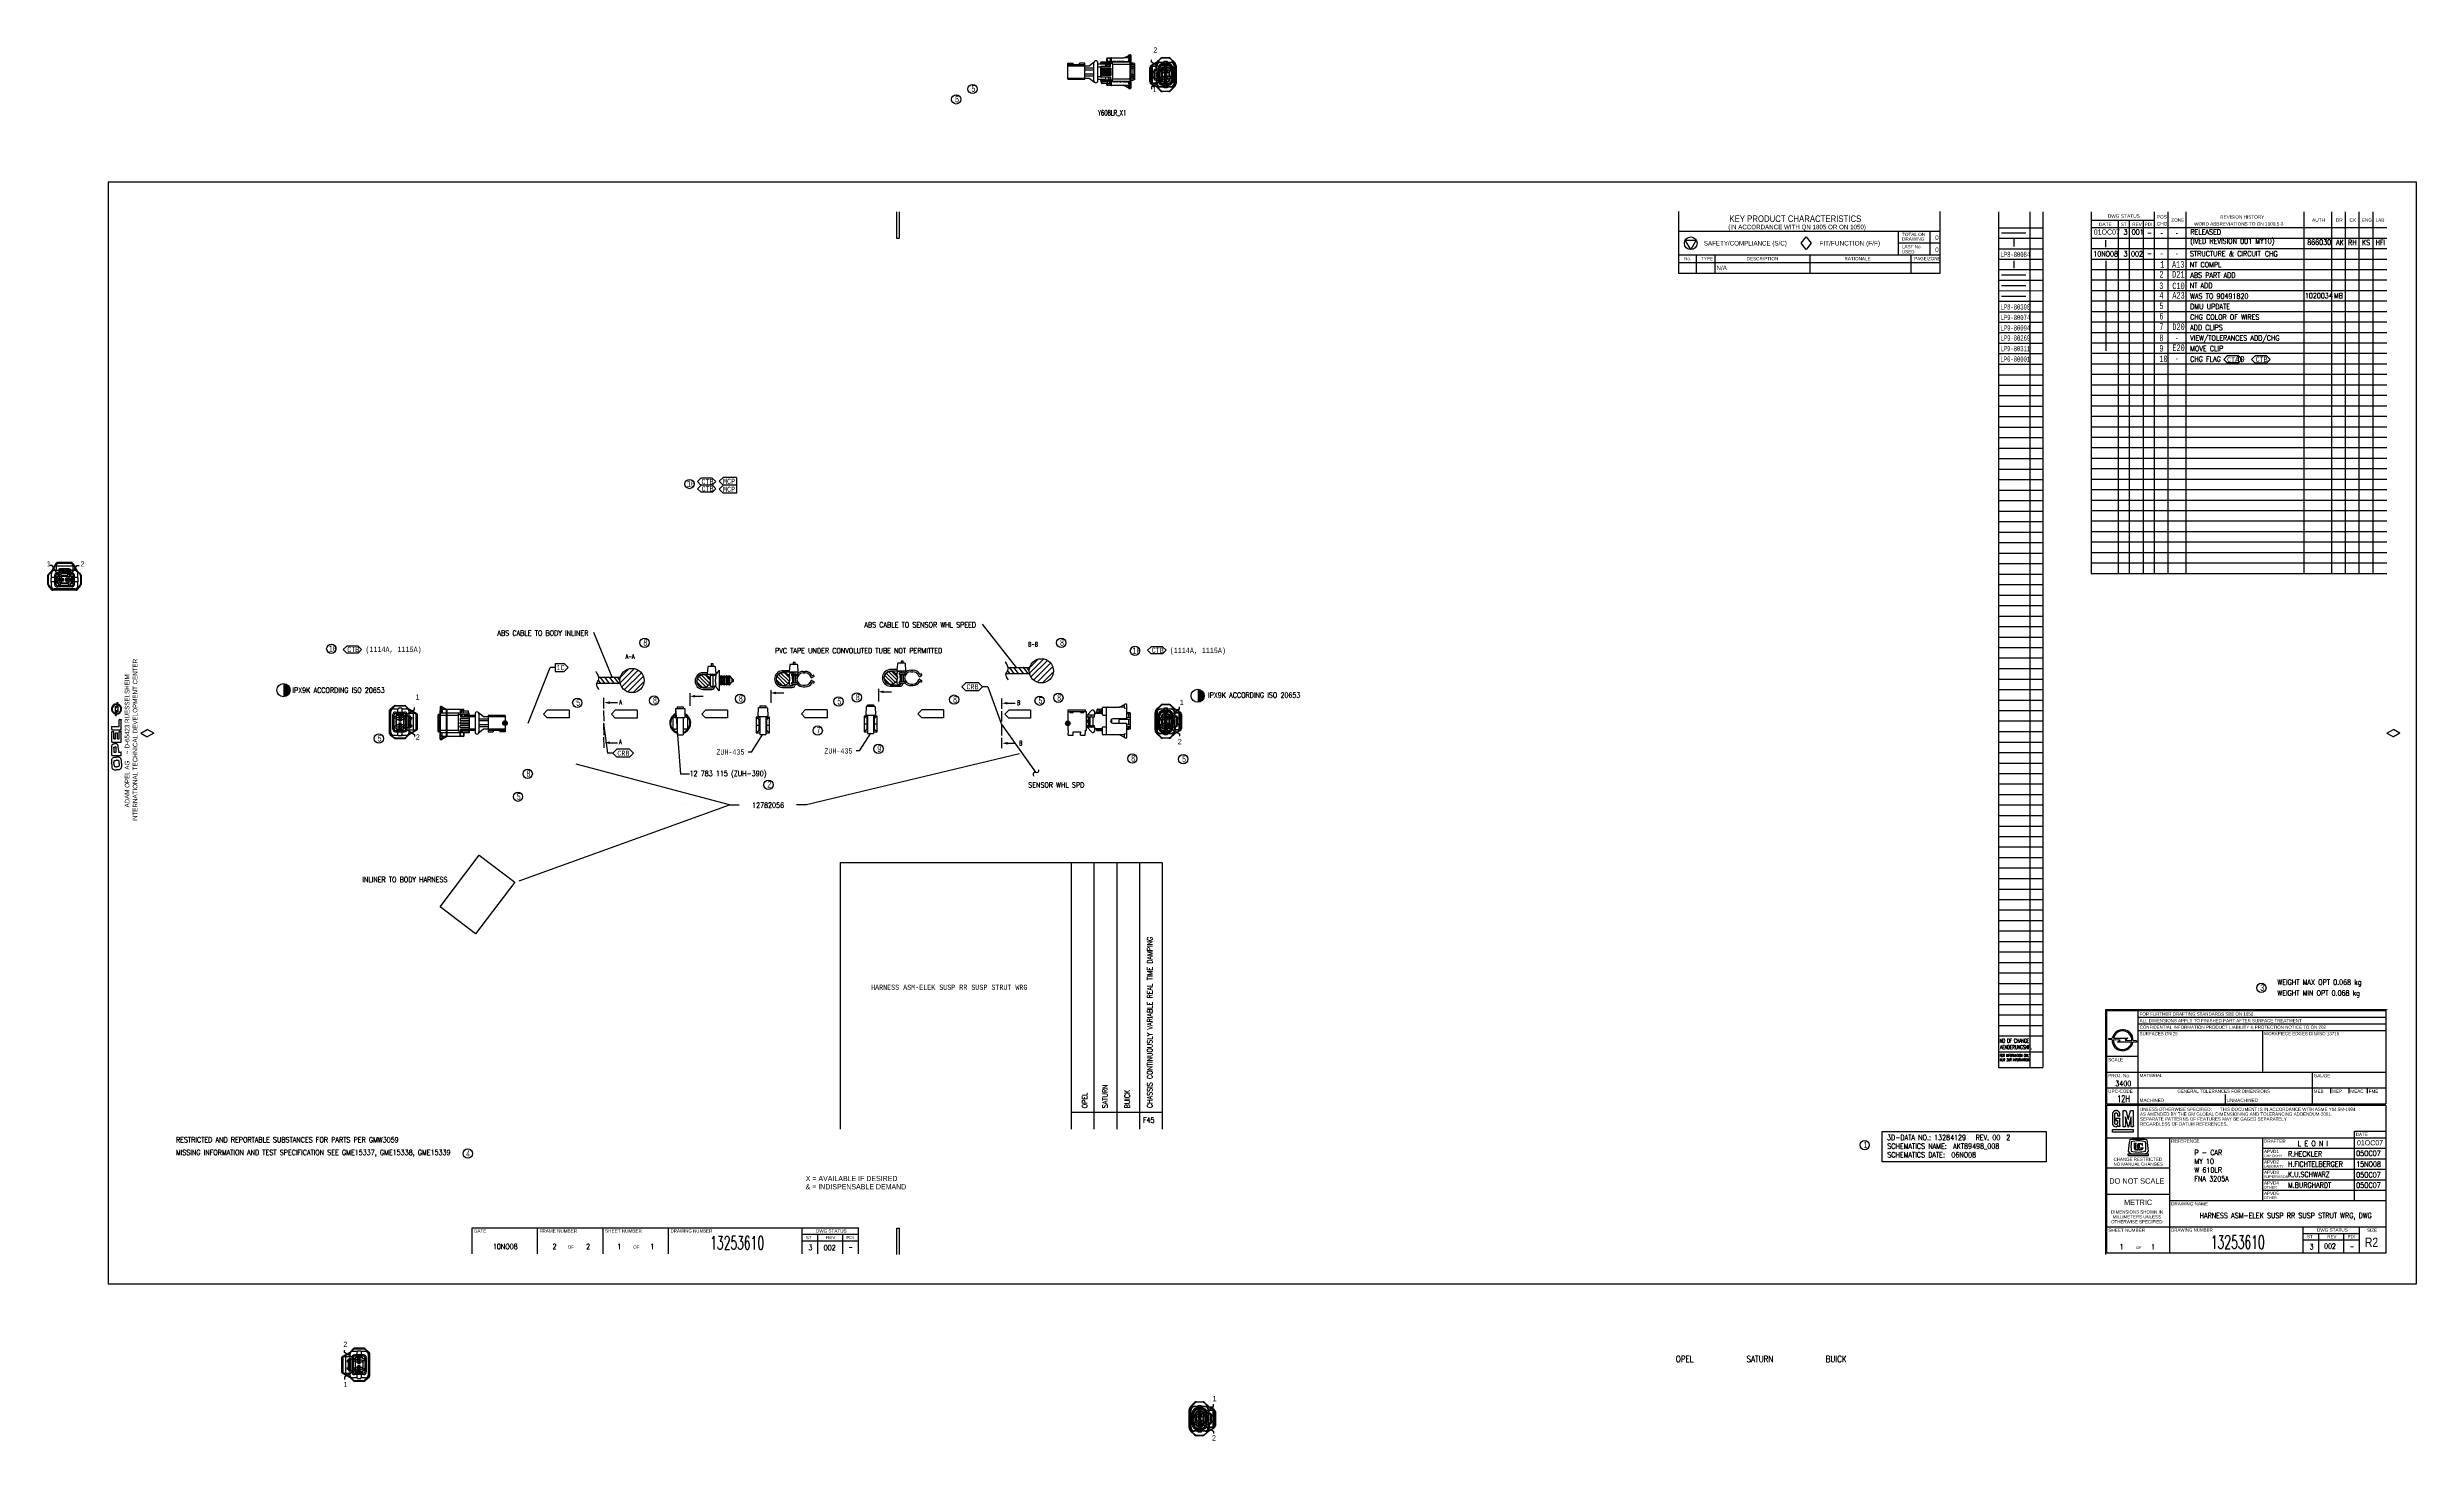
# Model space of a CAD drawing. Extents: x -144 to 1666, y -603 to 461.
import ezdxf

# ---------------------------------------------------------------- set-up
doc = ezdxf.new("R2010")
doc.units = 0
doc.layers.get('0').update_dxf_attribs({"linetype": 'CONTINUOUS'})
for name, color, linetype in [('1', 7, 'CONTINUOUS'), ('2', 7, 'CONTINUOUS'), ('253', 7, 'CONTINUOUS'), ('3', 7, 'CONTINUOUS'), ('BUNDLE FLAGS', 6, 'CONTINUOUS'), ('FLAGS', 5, 'CONTINUOUS'), ('kreis', 7, 'CONTINUOUS')]:
    doc.layers.add(name, color=color, linetype=linetype)
doc.styles.add('HS-COMPONENT-INFO', font='MONOTXT.SHX', dxfattribs={"width": 0.8, "height": 4})
doc.styles.add('HS-DRAWING-FRAME', font='ROMANS.SHX', dxfattribs={"width": 0.6, "height": 3.5})
doc.styles.add('HS-FLAGS', font='MONOTXT.SHX', dxfattribs={"width": 0.8, "height": 4})
doc.styles.add('HS-PART-NO', font='ROMANS.SHX', dxfattribs={"width": 0.7, "height": 2})
doc.styles.add('HS-TABLE-CHANGE-INDEX-CODE', font='MONOTXT.SHX', dxfattribs={"width": 0.6, "height": 5})
doc.styles.add('HS-TABLE-COMPOSITE', font='ROMANS.SHX', dxfattribs={"width": 0.8, "height": 4})
doc.styles.add('HS-WIRE', font='ROMANS.SHX', dxfattribs={"width": 0.8, "height": 4})
doc.styles.add('TXT', font='TXT', dxfattribs={"height": 0.2})
doc.linetypes.add('RA', pattern='A,0.2,-0.005,["-\\-",Standard,S=0.3,R=0,X=-0.4,Y=-0.15],-0.005', length=0.21)

# ---------------------------------------------------------------- blocks, each defined once
blk = doc.blocks.new('RAUTEN')
at = {"layer": '253', "linetype": 'Continuous'}
for p, q in [((-1738.2, 420.4), (-1733.2, 423.2)), ((-1738.2, 420.4), (-1733.2, 417.5)), ((-1728.3, 420.4), (-1733.2, 423.2)), ((-1728.3, 420.4), (-1733.2, 417.5)), ((-22.7, 420.4), (-17.8, 423.2)), ((-22.7, 420.4), (-17.8, 417.5)), ((-12.8, 420.4), (-17.8, 423.2)), ((-12.8, 420.4), (-17.8, 417.5))]:
    blk.add_line(p, q, dxfattribs=at)
blk = doc.blocks.new('OPEL')
at = {"layer": '2', "color": 7, "linetype": 'Continuous'}
for p, q in [((5.4, 435.5), (5.4, 441)), ((5.4, 441), (6.3, 439.7)), ((5.4, 433.8), (5.4, 435)), ((6.1, 434.9), (6.1, 433.8)), ((6.3, 437.9), (6.2, 435.4)), ((6.4, 442.2), (6.3, 439.7)), ((6.3, 437.9), (7.3, 436.6)), ((6.5, 443.8), (6.5, 442.7)), ((6.5, 443.8), (7.2, 443.8)), ((7.2, 443.8), (7.2, 442.6)), ((7.2, 442.1), (7.3, 436.6)), ((2.7, 423.2), (2.7, 425.5)), ((2.7, 413.5), (2.7, 421.6)), ((2.8, 425.6), (8.4, 425.6)), ((2.8, 423), (9.9, 423)), ((2.8, 421.8), (4.1, 421.8)), ((4.2, 416.1), (4.2, 421.6)), ((5.4, 433.8), (6.1, 433.8)), ((5.5, 416.1), (5.5, 420.4)), ((5.7, 420.6), (6.9, 420.6)), ((7.1, 416.1), (7.1, 420.4)), ((8.4, 425.6), (8.4, 430.7)), ((8.4, 416.1), (8.4, 421.6)), ((8.5, 430.8), (9.8, 430.8)), ((8.5, 421.8), (9.8, 421.8)), ((9.9, 423), (9.9, 430.7)), ((9.9, 413.5), (9.9, 421.6)), ((2.7, 413.5), (9.9, 413.5)), ((2.7, 403.4), (2.7, 409.1)), ((2.7, 403.4), (9.8, 403.4)), ((4.2, 416.1), (5.5, 416.1)), ((4.2, 409), (4.2, 406)), ((4.2, 406), (6.1, 406)), ((6.1, 406), (6.1, 409)), ((7.1, 416.1), (8.4, 416.1)), ((7.6, 409.1), (7.7, 406)), ((7.7, 406), (9.8, 406)), ((9.9, 403.5), (9.9, 405.9))]:
    blk.add_line(p, q, dxfattribs=at)
for centre, radius, start, end in [((6.3, 438.8), 3.86, 87.673, 256.5685), ((6.3, 438.8), 3.4, 87.6726, 254.6671), ((6.3, 438.8), 3.86, 267.6785, 76.5626), ((6.3, 438.8), 3.4, 267.6788, 74.6603), ((2.8, 425.5), 0.154, 90, 180), ((2.8, 423.2), 0.154, 179.9996, 270), ((2.8, 421.6), 0.154, 90, 180), ((4.1, 421.6), 0.154, 0, 90), ((5.7, 420.4), 0.154, 90, 180), ((6.9, 420.4), 0.154, 0, 90), ((8.5, 430.7), 0.154, 90, 180), ((8.5, 421.6), 0.154, 90, 180), ((9.8, 430.7), 0.154, 0, 90), ((9.8, 421.6), 0.154, 0, 90), ((9.8, 405.9), 0.154, 0, 90), ((9.8, 403.5), 0.154, 270, 0)]:
    blk.add_arc(centre, radius, start, end, dxfattribs=at)
for points, knots in [([(2.5, 397.2), (2.5, 397.4), (2.6, 397.6), (2.6, 397.8), (2.6, 398.2), (2.6, 398.5), (2.6, 398.8), (2.6, 399.1), (2.6, 399.4), (2.7, 399.7), (2.7, 400), (2.8, 400.3), (2.8, 400.6), (2.9, 400.7), (2.9, 400.8), (3, 400.9), (3.1, 401.2), (3.3, 401.4), (3.5, 401.6), (3.8, 401.8), (4.1, 401.9), (4.4, 402), (4.8, 402.1), (5.1, 402.1), (5.5, 402.1), (5.8, 402.1), (6, 402.1), (6.3, 402.1)], [0, 0, 0, 0, 0.082484, 0.082484, 0.082484, 0.206911, 0.206911, 0.206911, 0.329431, 0.329431, 0.329431, 0.447306, 0.447306, 0.447306, 0.503193, 0.503193, 0.503193, 0.615499, 0.615499, 0.615499, 0.743414, 0.743414, 0.743414, 0.890432, 0.890432, 0.890432, 1, 1, 1, 1]), ([(2.7, 409.1), (2.7, 409.4), (2.7, 409.7), (2.7, 409.9), (2.7, 410.2), (2.7, 410.4), (2.7, 410.6), (2.8, 410.8), (2.8, 411), (2.9, 411.2), (3, 411.4), (3.1, 411.6), (3.2, 411.7), (3.4, 411.9), (3.5, 412), (3.7, 412.1), (3.8, 412.2), (4, 412.2), (4.1, 412.3), (4.2, 412.3), (4.4, 412.3), (4.5, 412.4), (4.7, 412.4), (5, 412.4), (5.2, 412.4)], [0, 0, 0, 0, 0.168218, 0.168218, 0.168218, 0.314654, 0.314654, 0.314654, 0.439807, 0.439807, 0.439807, 0.560762, 0.560762, 0.560762, 0.687717, 0.687717, 0.687717, 0.775101, 0.775101, 0.775101, 0.871859, 0.871859, 0.871859, 1, 1, 1, 1]), ([(4.2, 409), (4.2, 409.1), (4.2, 409.2), (4.2, 409.2), (4.2, 409.3), (4.3, 409.4), (4.3, 409.5), (4.3, 409.6), (4.3, 409.6), (4.4, 409.6), (4.4, 409.7), (4.5, 409.7), (4.5, 409.8), (4.6, 409.8), (4.7, 409.8), (4.7, 409.9), (4.8, 409.9), (4.9, 409.9), (4.9, 409.9), (5, 409.9), (5.1, 409.9), (5.2, 409.9)], [0, 0, 0, 0, 0.136967, 0.136967, 0.136967, 0.328774, 0.328774, 0.328774, 0.428621, 0.428621, 0.428621, 0.559381, 0.559381, 0.559381, 0.720584, 0.720584, 0.720584, 0.852695, 0.852695, 0.852695, 1, 1, 1, 1]), ([(4.3, 397.2), (4.3, 397.4), (4.3, 397.6), (4.3, 397.8), (4.3, 398), (4.3, 398.3), (4.4, 398.5), (4.4, 398.7), (4.4, 398.9), (4.4, 399), (4.5, 399.2), (4.6, 399.3), (4.7, 399.4), (4.7, 399.4), (4.8, 399.5), (4.9, 399.5), (5.1, 399.6), (5.3, 399.6), (5.4, 399.6), (5.6, 399.6), (5.8, 399.7), (6, 399.7), (6.1, 399.7), (6.2, 399.7), (6.3, 399.7)], [0, 0, 0, 0, 0.147139, 0.147139, 0.147139, 0.319262, 0.319262, 0.319262, 0.461637, 0.461637, 0.461637, 0.564084, 0.564084, 0.564084, 0.643923, 0.643923, 0.643923, 0.776731, 0.776731, 0.776731, 0.906763, 0.906763, 0.906763, 1, 1, 1, 1]), ([(7.6, 409.1), (7.6, 409.4), (7.6, 409.7), (7.6, 409.9), (7.6, 410.2), (7.6, 410.4), (7.6, 410.6), (7.5, 410.8), (7.5, 411), (7.4, 411.2), (7.3, 411.4), (7.2, 411.6), (7.1, 411.7), (7, 411.9), (6.8, 412), (6.6, 412.1), (6.5, 412.2), (6.4, 412.2), (6.2, 412.3), (6.1, 412.3), (5.9, 412.3), (5.8, 412.4), (5.6, 412.4), (5.4, 412.4), (5.2, 412.4)], [0, 0, 0, 0, 0.168218, 0.168218, 0.168218, 0.314654, 0.314654, 0.314654, 0.439807, 0.439807, 0.439807, 0.560762, 0.560762, 0.560762, 0.687717, 0.687717, 0.687717, 0.775101, 0.775101, 0.775101, 0.871859, 0.871859, 0.871859, 1, 1, 1, 1]), ([(6.1, 409), (6.1, 409.1), (6.1, 409.2), (6.1, 409.2), (6.1, 409.3), (6.1, 409.4), (6, 409.5), (6, 409.6), (6, 409.6), (5.9, 409.6), (5.9, 409.7), (5.9, 409.7), (5.8, 409.8), (5.7, 409.8), (5.7, 409.8), (5.6, 409.9), (5.5, 409.9), (5.4, 409.9), (5.4, 409.9), (5.3, 409.9), (5.2, 409.9), (5.2, 409.9)], [0, 0, 0, 0, 0.136967, 0.136967, 0.136967, 0.328774, 0.328774, 0.328774, 0.428621, 0.428621, 0.428621, 0.559381, 0.559381, 0.559381, 0.720584, 0.720584, 0.720584, 0.852695, 0.852695, 0.852695, 1, 1, 1, 1]), ([(10.1, 397.2), (10.1, 397.4), (10.1, 397.6), (10.1, 397.8), (10.1, 398.2), (10.1, 398.5), (10, 398.8), (10, 399.1), (10, 399.4), (10, 399.7), (9.9, 400), (9.9, 400.3), (9.8, 400.6), (9.7, 400.7), (9.7, 400.8), (9.6, 400.9), (9.5, 401.2), (9.3, 401.4), (9.1, 401.6), (8.8, 401.8), (8.5, 401.9), (8.2, 402), (7.9, 402.1), (7.5, 402.1), (7.1, 402.1), (6.9, 402.1), (6.6, 402.1), (6.3, 402.1)], [0, 0, 0, 0, 0.082484, 0.082484, 0.082484, 0.206911, 0.206911, 0.206911, 0.329431, 0.329431, 0.329431, 0.447306, 0.447306, 0.447306, 0.503193, 0.503193, 0.503193, 0.615499, 0.615499, 0.615499, 0.743414, 0.743414, 0.743414, 0.890432, 0.890432, 0.890432, 1, 1, 1, 1]), ([(8.3, 397.2), (8.3, 397.4), (8.3, 397.6), (8.3, 397.8), (8.3, 398), (8.3, 398.3), (8.3, 398.5), (8.3, 398.7), (8.2, 398.9), (8.2, 399), (8.1, 399.2), (8.1, 399.3), (8, 399.4), (7.9, 399.4), (7.8, 399.5), (7.7, 399.5), (7.5, 399.6), (7.4, 399.6), (7.2, 399.6), (7, 399.6), (6.9, 399.7), (6.7, 399.7), (6.6, 399.7), (6.4, 399.7), (6.3, 399.7)], [0, 0, 0, 0, 0.147139, 0.147139, 0.147139, 0.319262, 0.319262, 0.319262, 0.461637, 0.461637, 0.461637, 0.564084, 0.564084, 0.564084, 0.643923, 0.643923, 0.643923, 0.776731, 0.776731, 0.776731, 0.906763, 0.906763, 0.906763, 1, 1, 1, 1]), ([(2.5, 397.2), (2.5, 397), (2.6, 396.8), (2.6, 396.6), (2.6, 396.3), (2.6, 396), (2.6, 395.7), (2.6, 395.4), (2.6, 395.1), (2.7, 394.8), (2.7, 394.5), (2.8, 394.2), (2.8, 393.9), (2.9, 393.8), (2.9, 393.7), (3, 393.5), (3.1, 393.3), (3.3, 393.1), (3.5, 392.9), (3.8, 392.7), (4.1, 392.5), (4.4, 392.5), (4.8, 392.4), (5.1, 392.4), (5.5, 392.3), (5.8, 392.3), (6, 392.3), (6.3, 392.3)], [0, 0, 0, 0, 0.082484, 0.082484, 0.082484, 0.206911, 0.206911, 0.206911, 0.329431, 0.329431, 0.329431, 0.447306, 0.447306, 0.447306, 0.503193, 0.503193, 0.503193, 0.615499, 0.615499, 0.615499, 0.743414, 0.743414, 0.743414, 0.890432, 0.890432, 0.890432, 1, 1, 1, 1]), ([(4.3, 397.2), (4.3, 397), (4.3, 396.8), (4.3, 396.7), (4.3, 396.4), (4.3, 396.2), (4.4, 396), (4.4, 395.8), (4.4, 395.6), (4.4, 395.4), (4.5, 395.3), (4.6, 395.2), (4.7, 395.1), (4.7, 395), (4.8, 395), (4.9, 394.9), (5.1, 394.9), (5.3, 394.8), (5.4, 394.8), (5.6, 394.8), (5.8, 394.8), (6, 394.8), (6.1, 394.8), (6.2, 394.8), (6.3, 394.8)], [0, 0, 0, 0, 0.147139, 0.147139, 0.147139, 0.319262, 0.319262, 0.319262, 0.461637, 0.461637, 0.461637, 0.564084, 0.564084, 0.564084, 0.643923, 0.643923, 0.643923, 0.776731, 0.776731, 0.776731, 0.906763, 0.906763, 0.906763, 1, 1, 1, 1]), ([(8.3, 397.2), (8.3, 397), (8.3, 396.8), (8.3, 396.7), (8.3, 396.4), (8.3, 396.2), (8.3, 396), (8.3, 395.8), (8.2, 395.6), (8.2, 395.4), (8.1, 395.3), (8.1, 395.2), (8, 395.1), (7.9, 395), (7.8, 395), (7.7, 394.9), (7.5, 394.9), (7.4, 394.8), (7.2, 394.8), (7, 394.8), (6.9, 394.8), (6.7, 394.8), (6.6, 394.8), (6.4, 394.8), (6.3, 394.8)], [0, 0, 0, 0, 0.147139, 0.147139, 0.147139, 0.319262, 0.319262, 0.319262, 0.461637, 0.461637, 0.461637, 0.564084, 0.564084, 0.564084, 0.643923, 0.643923, 0.643923, 0.776731, 0.776731, 0.776731, 0.906763, 0.906763, 0.906763, 1, 1, 1, 1]), ([(10.1, 397.2), (10.1, 397), (10.1, 396.8), (10.1, 396.6), (10.1, 396.3), (10.1, 396), (10, 395.7), (10, 395.4), (10, 395.1), (10, 394.8), (9.9, 394.5), (9.9, 394.2), (9.8, 393.9), (9.7, 393.8), (9.7, 393.7), (9.6, 393.5), (9.5, 393.3), (9.3, 393.1), (9.1, 392.9), (8.8, 392.7), (8.5, 392.5), (8.2, 392.5), (7.9, 392.4), (7.5, 392.4), (7.1, 392.3), (6.9, 392.3), (6.6, 392.3), (6.3, 392.3)], [0, 0, 0, 0, 0.082484, 0.082484, 0.082484, 0.206911, 0.206911, 0.206911, 0.329431, 0.329431, 0.329431, 0.447306, 0.447306, 0.447306, 0.503193, 0.503193, 0.503193, 0.615499, 0.615499, 0.615499, 0.743414, 0.743414, 0.743414, 0.890432, 0.890432, 0.890432, 1, 1, 1, 1])]:
    blk.add_open_spline(points, degree=3, knots=knots, dxfattribs=at)
at = {"layer": '2', "color": 7, "linetype": 'Continuous', "style": 'TXT'}
for s, width, p in [(' D-65423 RUESSELSHEIM', 0.886886, (16.1, 407.4)), ('INTERNATIONAL TECHNICAL DEVELOPMENT CENTER', 0.889286, (22.2, 352.8)), ('ADAM OPEL AG ', 0.883971, (16.1, 363.7))]:
    blk.add_text(s, height=3.5, rotation=90, dxfattribs=dict(at, width=width)).set_placement(p)
blk.add_text('~', height=3.5, rotation=90, dxfattribs=at).set_placement((16.1, 404.3))
blk = doc.blocks.new('PCR-TABLE')
for p, q in [((-319.4, -22.6), (-319.4, -675.8)), ((-319.4, -34.7), (-285.4, -34.7)), ((-295.4, -22.6), (-295.4, -675.8)), ((-285.4, -22.6), (-285.4, -675.8)), ((-319.4, -42.7), (-285.4, -42.7)), ((-319.4, -50.7), (-285.4, -50.7)), ((-319.4, -58.7), (-285.4, -58.7)), ((-319.4, -66.7), (-285.4, -66.7)), ((-319.4, -74.7), (-285.4, -74.7)), ((-319.4, -82.7), (-285.4, -82.8)), ((-319.4, -90.8), (-285.4, -90.8)), ((-319.4, -98.8), (-285.4, -98.8)), ((-319.4, -106.8), (-285.4, -106.8)), ((-319.4, -114.8), (-285.4, -114.8)), ((-319.4, -122.8), (-285.4, -122.8)), ((-319.4, -130.8), (-285.4, -130.8)), ((-319.4, -138.8), (-285.4, -138.9)), ((-319.4, -146.9), (-285.4, -146.9)), ((-319.4, -154.9), (-285.4, -154.9)), ((-319.4, -162.9), (-285.4, -162.9)), ((-319.4, -170.9), (-285.4, -170.9)), ((-319.4, -178.9), (-285.4, -178.9)), ((-319.4, -186.9), (-285.4, -186.9)), ((-319.4, -194.9), (-285.4, -194.9)), ((-319.4, -203), (-285.4, -203)), ((-319.4, -211), (-285.4, -211)), ((-319.4, -219), (-285.4, -219)), ((-319.4, -227), (-285.4, -227)), ((-319.4, -235), (-285.4, -235)), ((-319.4, -243), (-285.4, -243)), ((-319.4, -251), (-285.4, -251)), ((-319.4, -259.1), (-285.4, -259.1)), ((-319.4, -267.1), (-285.4, -267.1)), ((-319.4, -275.1), (-285.4, -275.1)), ((-319.4, -283.1), (-285.4, -283.1)), ((-319.4, -291.1), (-285.4, -291.1)), ((-319.4, -299.1), (-285.4, -299.1)), ((-319.4, -307.1), (-285.4, -307.1)), ((-319.4, -315.2), (-285.4, -315.2)), ((-319.4, -323.2), (-285.4, -323.2)), ((-319.4, -331.2), (-285.4, -331.2)), ((-319.4, -339.2), (-285.4, -339.2)), ((-319.4, -347.2), (-285.4, -347.2)), ((-319.4, -355.2), (-285.4, -355.2)), ((-319.4, -363.2), (-285.4, -363.2)), ((-319.4, -371.3), (-285.4, -371.3)), ((-319.4, -379.3), (-285.4, -379.3)), ((-319.4, -387.3), (-285.4, -387.3)), ((-319.4, -395.3), (-285.4, -395.3)), ((-319.4, -403.3), (-285.4, -403.3)), ((-319.4, -411.3), (-285.4, -411.3)), ((-319.4, -419.3), (-285.4, -419.3)), ((-319.4, -427.4), (-285.4, -427.4)), ((-319.4, -435.4), (-285.4, -435.4)), ((-319.4, -443.4), (-285.4, -443.4)), ((-319.4, -451.4), (-285.4, -451.4)), ((-319.4, -459.4), (-285.4, -459.4)), ((-319.4, -467.4), (-285.4, -467.4)), ((-319.4, -475.4), (-285.4, -475.4)), ((-319.4, -483.5), (-285.4, -483.5)), ((-319.4, -491.5), (-285.4, -491.5)), ((-319.4, -499.5), (-285.4, -499.5)), ((-319.4, -507.5), (-285.4, -507.5)), ((-319.4, -515.5), (-285.4, -515.5)), ((-319.4, -523.5), (-285.4, -523.5)), ((-319.4, -531.5), (-285.4, -531.5)), ((-319.4, -539.6), (-285.4, -539.6)), ((-319.4, -547.6), (-285.4, -547.6)), ((-319.4, -555.6), (-285.4, -555.6)), ((-319.4, -563.6), (-285.4, -563.6)), ((-319.4, -571.6), (-285.4, -571.6)), ((-319.4, -579.6), (-285.4, -579.6)), ((-319.4, -587.6), (-285.4, -587.6)), ((-319.4, -595.7), (-285.4, -595.7)), ((-319.4, -603.7), (-285.4, -603.7)), ((-319.4, -611.7), (-285.4, -611.7)), ((-319.4, -619.7), (-285.4, -619.7)), ((-319.4, -627.7), (-285.4, -627.7)), ((-319.4, -635.7), (-285.4, -635.7)), ((-319.4, -643.7), (-285.4, -643.7)), ((-319.4, -651.8), (-285.4, -651.8)), ((-319.4, -663.8), (-285.4, -663.8)), ((-319.4, -675.8), (-285.4, -675.8))]:
    blk.add_line(p, q)
at = {"style": 'HS-DRAWING-FRAME', "width": 0.6}
for s, height, p in [('NO OF CHANGE', 3, (-318.5, -656.9)), ('FOR INFORMATION ONLY', 2, (-318.4, -667.7)), ('NUR ZUR INFORMATION', 2, (-318.4, -671.1)), ('AENDERUNGSNR.', 3, (-318.2, -661.9))]:
    blk.add_text(s, height=height, dxfattribs=at).set_placement(p)
blk = doc.blocks.new('KOPF')
for p, q in [((-23.6, 208.5), (-236.6, 208.5)), ((-23.6, 208.5), (-23.6, 137.5)), ((-23.6, 136.5), (-23.6, 23.5))]:
    blk.add_line(p, q)
at = {"layer": '1', "color": 7, "linetype": 'Continuous'}
for p, q in [((-229.6, 119.9), (-228.5, 120.7)), ((-226.6, 121), (-226.6, 120)), ((-222.2, 126.3), (-220.7, 119.9)), ((-220.7, 119.9), (-220, 119.9)), ((-219.9, 120.4), (-220, 119.9))]:
    blk.add_line(p, q, dxfattribs=at)
blk.add_lwpolyline([(-232.4, 117.9), (-216.4, 117.9), (-216.4, 115.9), (-232.4, 115.9)], close=True, dxfattribs=at)
blk.add_lwpolyline([(-226.6, 120), (-228.1, 120), (-228.1, 120.4)], dxfattribs=at)
for centre, radius, start, end in [((-229.5, 122.8), 2.9, 233.7167, 269.4167), ((-228.4, 120.4), 0.3, 0, 125.9009)]:
    blk.add_arc(centre, radius, start, end, dxfattribs=at)
for points, knots in [([(-226.6, 121), (-226.6, 126.2), (-229.7, 126.2), (-229.7, 124.6), (-228.5, 124.6), (-228.5, 124), (-228.5, 123.2), (-228.6, 122.4), (-228.7, 122.1), (-228.8, 121.9), (-229.1, 121.7), (-229.3, 121.6), (-229.6, 121.6), (-229.9, 121.7), (-230.1, 121.8), (-230.3, 122), (-230.5, 122.3), (-230.5, 122.6), (-230.5, 129.6), (-230.5, 129.9), (-230.3, 130.1), (-230.1, 130.3), (-229.9, 130.5), (-229.6, 130.5), (-229.3, 130.5), (-229.1, 130.4), (-228.8, 130.2), (-228.7, 130), (-228.6, 129.7), (-228.5, 129), (-228.5, 128.2), (-226.6, 128.2), (-226.6, 128.8), (-226.6, 129.4), (-226.8, 130), (-226.9, 130.5), (-227.1, 130.9), (-227.4, 131.3), (-227.8, 131.6), (-228.2, 131.9), (-228.7, 132.1), (-229.2, 132.2), (-229.7, 132.2), (-230.1, 132.2), (-230.6, 132), (-231.1, 131.8), (-231.4, 131.5), (-231.8, 131.1), (-232.1, 130.7), (-232.3, 130.3), (-232.4, 129.8), (-232.4, 129.3), (-232.4, 122.7), (-232.4, 122.3), (-232.2, 121.8), (-232, 121.4), (-231.8, 121), (-231.4, 120.6), (-231.2, 120.4)], [0, 0, 0.105757, 0.169009, 0.201878, 0.225936, 0.238299, 0.254312, 0.270324, 0.276144, 0.281937, 0.287666, 0.293562, 0.299326, 0.30511, 0.310997, 0.316757, 0.322589, 0.328308, 0.471958, 0.477773, 0.483605, 0.489365, 0.495205, 0.501009, 0.50678, 0.512641, 0.518428, 0.524222, 0.530042, 0.546149, 0.562258, 0.601451, 0.6141, 0.626726, 0.639336, 0.649307, 0.65938, 0.669427, 0.679533, 0.689529, 0.699615, 0.709639, 0.719712, 0.729746, 0.739778, 0.749849, 0.759852, 0.769949, 0.780051, 0.790093, 0.800063, 0.810155, 0.944127, 0.953958, 0.963791, 0.973652, 0.983435, 0.993329, 1, 1]), ([(-222.2, 126.3), (-222.5, 127.6), (-222.5, 119.9), (-224.2, 119.9), (-224.2, 132.2), (-222, 132.2), (-220.3, 125.3), (-218.6, 132.2), (-216.4, 132.2), (-216.4, 119.9), (-218.1, 119.9), (-218.1, 127.6), (-219.9, 120.4)], [0, 0, 0.0193, 0.127764, 0.152056, 0.325873, 0.357145, 0.457526, 0.55789, 0.589162, 0.762978, 0.787271, 0.895735, 1, 1])]:
    blk.add_open_spline(points, degree=1, knots=knots, dxfattribs=at)
at = {"layer": '2', "color": 7, "linetype": 'Continuous'}
for p, q in [((-237.6, 209.5), (-237.6, 22.5)), ((-237.6, 209.5), (-22.6, 209.5)), ((-236.6, 137.5), (-236.6, 208.5)), ((-212.6, 137.5), (-212.6, 208.5)), ((-212.6, 203.5), (-23.6, 203.5)), ((-235.1, 186.4), (-235.1, 187.4)), ((-232.6, 186.3), (-235.1, 186.4)), ((-235.1, 187.4), (-232.5, 187.4)), ((-226.4, 186.1), (-231.6, 186.3)), ((-231.5, 187.5), (-220.6, 187.5)), ((-228.5, 184.5), (-226.4, 186.1)), ((-217.6, 184.6), (-228.5, 184.5)), ((-220.6, 187.5), (-222.7, 186)), ((-222.7, 186), (-217.5, 185.7)), ((-214.1, 184.6), (-216.7, 184.6)), ((-214.1, 185.6), (-216.5, 185.7)), ((-214.1, 185.6), (-214.1, 184.6)), ((-212.6, 198.5), (-23.6, 198.5)), ((-212.6, 193.5), (-23.6, 193.5)), ((-117.6, 161.5), (-117.6, 193.5)), ((-212.6, 173.5), (-236.6, 173.5)), ((-236.6, 161.5), (-23.6, 161.5)), ((-236.6, 149.5), (-23.6, 149.5)), ((-79.6, 137.5), (-79.6, 161.5)), ((-65.6, 145.5), (-65.6, 149.5)), ((-51.6, 145.5), (-51.6, 149.5)), ((-37.6, 145.5), (-37.6, 149.5)), ((-236.6, 137.5), (-23.6, 137.5)), ((-236.6, 136.5), (-23.6, 136.5)), ((-236.6, 23.5), (-236.6, 136.5)), ((-212.6, 111.5), (-212.6, 136.5)), ((-146.1, 137.5), (-146.1, 144.5)), ((-236.6, 111.5), (-188.6, 111.5)), ((-188.6, 111.5), (-23.6, 111.5)), ((-188.6, 23.5), (-188.6, 111.5)), ((-117.6, 63.5), (-117.6, 111.5)), ((-47.6, 63.5), (-47.6, 116.5)), ((-47.6, 116.5), (-23.6, 116.5)), ((-220.3, 99.3), (-204.8, 99.3)), ((-220.3, 98), (-220.3, 99.3)), ((-220.3, 98), (-204.8, 98)), ((-214.1, 107.2), (-215.9, 107.2)), ((-215.9, 107.2), (-215.9, 107)), ((-215.9, 107), (-215.5, 107)), ((-215.5, 103.2), (-215.5, 107)), ((-214.8, 107), (-214.8, 103.4)), ((-214.8, 107), (-214.1, 107)), ((-213.4, 102.2), (-214.5, 102.2)), ((-214.1, 107), (-214.1, 107.2)), ((-213.4, 102.4), (-213.8, 102.4)), ((-212.9, 107.2), (-211.2, 107.2)), ((-212.9, 107.2), (-212.9, 107)), ((-212.9, 107), (-212.4, 107)), ((-212.1, 103.7), (-212.1, 106.7)), ((-211.9, 106.7), (-211.9, 106.7)), ((-211.9, 106.7), (-211.9, 103.7)), ((-211.6, 107), (-211.2, 107)), ((-211.2, 107.2), (-211.2, 107)), ((-210.7, 103.8), (-208.8, 103.8)), ((-210.7, 103.6), (-210.7, 103.8)), ((-210.1, 103.6), (-210.7, 103.6)), ((-210.1, 103.1), (-210.1, 103.6)), ((-209.7, 106.9), (-209.7, 107.1)), ((-209.7, 107.1), (-209.5, 107.1)), ((-209.7, 105.6), (-209.5, 105.6)), ((-209.5, 105.6), (-209.5, 107.1)), ((-209.3, 102.9), (-209.3, 103.6)), ((-208.8, 103.6), (-209.3, 103.6)), ((-208.8, 103.8), (-208.8, 103.6)), ((-204.8, 98), (-204.8, 99.3)), ((-117.6, 103.5), (-23.6, 103.5)), ((-117.6, 95.5), (-23.6, 95.5)), ((-236.6, 88.5), (-188.6, 88.5)), ((-117.6, 87.5), (-23.6, 87.5)), ((-117.6, 79.5), (-23.6, 79.5)), ((-236.6, 68.5), (-188.6, 68.5)), ((-188.6, 63.5), (-23.6, 63.5)), ((-117.6, 71.5), (-23.6, 71.5)), ((-236.6, 43.5), (-23.6, 43.5)), ((-86.6, 23.5), (-86.6, 43.5)), ((-86.6, 38.5), (-43.6, 38.5)), ((-74.6, 23.5), (-74.6, 38.5)), ((-55.6, 23.5), (-55.6, 38.5)), ((-43.6, 23.5), (-43.6, 43.5)), ((-23.6, 23.5), (-236.6, 23.5)), ((-86.6, 33.5), (-43.6, 33.5))]:
    blk.add_line(p, q, dxfattribs=at)
for centre, radius, start, end in [((-224.6, 186), 8.03, 177.7293, 349.6786), ((-224.6, 186), 8.03, 357.731, 169.6774), ((-224.6, 186), 7.09, 177.7765, 348.1992), ((-224.6, 186), 7.09, 357.7448, 168.2256), ((-162.2, 97.9), 58.2, 168.0492, 176.7256), ((-212.6, 52.6), 57.7, 83.4261, 96.5739), ((-212.6, 85.1), 24, 76.8743, 103.1257), ((-261.4, 98.1), 56.7, 3.1571, 12.0681), ((-214.4, 106.1), 7.75, 219.6884, 242.0716), ((-173.2, 104.8), 45, 175.404, 184.596), ((-212.6, 124.4), 23.8, 256.7998, 283.2002), ((-214.5, 103.2), 1.01, 180, 270), ((-213.8, 103.4), 1.01, 180, 270), ((-213.4, 103.7), 1.31, 270, 312.1683), ((-213.4, 103.7), 1.5, 270, 313.4393), ((-212.4, 106.7), 0.294, 0, 90), ((-213.4, 103.7), 1.31, 334.7263, 0), ((-213.4, 103.7), 1.5, 330.3691, 0), ((-211.6, 106.7), 0.294, 90, 180), ((-209.9, 106.9), 0.164, 228.8664, 0), ((-250.5, 104.8), 43.6, 355.2526, 4.7474), ((-210.7, 106), 7.61, 297.7266, 320.5134)]:
    blk.add_arc(centre, radius, start, end, dxfattribs=at)
for major_axis, ratio, start_param, end_param in [((-0.14, 2.5), 0.908974, 0.420267, 2.424911), ((-0.04, 2.31), 0.645502, 0.670035, 2.299858), ((-0.14, 2.5), 0.908974, 2.424911, 2.508905), ((-0.14, 2.5), 0.908974, 2.508905, 3.091038), ((-0.04, 2.31), 0.645502, 2.299858, 2.415075), ((-0.04, 2.31), 0.645502, 2.415075, 3.129915), ((-0.04, 2.31), 0.645502, 6.27178, 6.791415)]:
    blk.add_ellipse((-211.2, 104.7), major_axis=major_axis, ratio=ratio, start_param=start_param, end_param=end_param, dxfattribs=at)
for points, degree, knots in [([(-211.2, 107.2), (-211, 107.2), (-210.9, 107.2), (-210.6, 107.1), (-210.5, 107.1), (-210.2, 107), (-210.1, 106.9), (-210, 106.8)], 3, [0, 0, 0, 0, 0.361205, 0.361205, 0.682988, 0.682988, 1, 1, 1, 1]), ([(-211.2, 107), (-210.4, 107), (-210, 106.6), (-209.7, 106.3), (-209.7, 105.6)], 2, [0, 0, 0, 0.5, 0.5, 1, 1, 1]), ([(-210.1, 103.1), (-210.1, 102.9), (-210.2, 102.7), (-210.4, 102.4), (-211.2, 102.4)], 2, [0, 0, 0, 0.5, 0.5, 1, 1, 1]), ([(-209.3, 102.9), (-209.4, 102.8), (-209.4, 102.8), (-210, 102.2), (-211.2, 102.2)], 2, [0, 0, 0, 0.5, 0.5, 1, 1, 1])]:
    blk.add_open_spline(points, degree=degree, knots=knots, dxfattribs=at)
at = {"insert": (-228.8, 143.8), "char_height": 5, "width": 11.015, "attachment_point": 1, "style": 'HS-DRAWING-FRAME'}
blk.add_mtext('12H', dxfattribs=at)
at = {"layer": '2', "color": 7, "linetype": 'Continuous', "style": 'TXT'}
for s, height, width, p in [('ALL DIMENSIONS APPLY TO FINISHED PART AFTER SURFACE TREATMENT', 2.5, 0.89, (-211.6, 199.7)), ('FOR FURTHER DRAFTING STANDARDS SEE ON 1050', 2.5, 0.89, (-211.6, 204.7)), ('CONFIDENTIAL INFORMATION PRODUCT LIABILITY & PROTECTION NOTICE TO ON 202', 2.5, 0.89024, (-211.6, 194.7)), ('SURFACES ON 25', 2.5, 0.88452, (-211.6, 189.7)), ('WORKPIECE EDGES DIN/ISO 13715', 2.5, 0.88748, (-116.6, 189.8)), ('SCALE', 2.5, 0.87164, (-235.6, 169.8)), ('PROJ. No.', 2.5, 0.88052, (-235.6, 157.7)), ('UPC-CODE', 2.5, 0.88164, (-235.6, 145.8)), ('MATERIAL', 2.5, 0.87916, (-211.6, 157.8)), ('GENERAL TOLERANCES FOR DIMENSIONS', 2.5, 0.8886, (-182.7, 145.8)), ('GAUGE', 2.5, 0.87164, (-78.6, 157.7)), ('MEB', 2.5, 0.85832, (-78.6, 145.8)), ('MEP', 2.5, 0.85832, (-64.6, 145.8)), ('MEAC', 2.5, 0.86664, (-50.6, 145.8)), ('FME', 2.5, 0.85832, (-36.6, 145.8)), ('MACHINED', 2.5, 0.87916, (-211.6, 138.8)), ('AS AMENDED BY THE GM GLOBAL DIMENSIONING AND TOLERANCING ADDENDUM-2001.', 2.5, 0.89024, (-211.3, 128.3)), ('SEPARATE PATTERNS OF FEATURES MAY BE GAGED SEPARATELY', 2.5, 0.89012, (-211.3, 124.6)), ('UNLESS OTHERWISE SPECIFIED:', 2.5, 0.88796, (-211.3, 132)), (' THIS DOCUMENT IS IN ACCORDANCE WITH ASME Y14.5M-1994', 2.5, 0.88976, (-151.1, 132)), ('UNMACHINED', 2.5, 0.88164, (-145.1, 138.8)), ('REGARDLESS OF DATUM REFERENCES.', 2.5, 0.88928, (-211.3, 120.8)), ('REFERENCE', 2.5, 0.88052, (-187.6, 107.8)), ('DRAFTER', 2.5, 0.87736, (-116.6, 107.7)), ('DATE', 2.5, 0.86664, (-46.5, 112.8)), ('CHANGE RESTRICTED', 2.5, 0.88576, (-231.5, 93.8)), ('NO MANUAL CHANGES', 2.5, 0.88576, (-231.5, 90.1)), ('APVD2', 2.5, 0.87164, (-116.6, 91.7)), ('APVD1', 2.5, 0.87164, (-116.6, 99.8)), ('DO NOT SCALE', 4.2, 0.88331, (-234.8, 76.4)), ('APVD3', 2.5, 0.87164, (-116.6, 83.8)), ('APVD4', 2.5, 0.87164, (-116.6, 75.8)), ('DIMENSIONS SHOWN IN', 2.5, 0.8864, (-233.4, 53.6)), ('METRIC', 4.2, 0.874976, (-223.5, 60.1)), ('DRAWING NAME', 2.5, 0.88332, (-187.6, 59.8)), ('APVD5', 2.5, 0.87164, (-116.6, 67.8)), ('SHEET NUMBER', 2.5, 0.88332, (-235.5, 39.7)), ('OTHERWISE SPECIFIED', 2.5, 0.8864, (-233.4, 46.1)), ('MILLIMETERS UNLESS', 2.5, 0.88608, (-232.3, 49.9)), ('DRAWING NUMBER', 2.5, 0.88452, (-187.6, 39.8)), ('ST', 2.5, 0.85832, (-83.8, 34.8)), ('DWG STATUS', 2.5, 0.88164, (-76.1, 39.8)), ('REV', 2.5, 0.85832, (-68.3, 34.8)), ('PDI', 2.5, 0.85832, (-52.8, 34.8)), ('SIZE', 2.5, 0.86664, (-37.9, 39.7)), ('OF', 2, 0.84165, (-214.2, 26.5)), ('R2', 7, 0.841657, (-39.5, 28.2))]:
    blk.add_text(s, height=height, dxfattribs=dict(at, width=width)).set_placement(p)
at = {"layer": '3', "color": 7, "linetype": 'Continuous', "style": 'TXT'}
for s, width, p in [('CHECKER', 0.87735, (-116.6, 96.7)), ('LABORATY', 0.87915, (-116.6, 88.7)), ('SUPERVISOR', 0.88165, (-116.6, 80.7)), ('OTHER', 0.87165, (-116.6, 72.7)), ('OTHER', 0.87165, (-116.6, 64.7))]:
    blk.add_text(s, height=2, dxfattribs=dict(at, width=width)).set_placement(p)
blk = doc.blocks.new('KEY')
blk.add_line((-557.9, -37.3), (-357.9, -37.3))
at = {"layer": '2', "color": 7, "linetype": 'Continuous'}
for p, q in [((-557.9, -22.3), (-557.9, -69.3)), ((-357.9, -69.3), (-357.9, -22.3)), ((-552.7, -44.2), (-544.3, -44.2)), ((-548.5, -51.4), (-552.7, -44.2)), ((-544.3, -44.2), (-548.5, -51.4)), ((-464.2, -46.6), (-460.3, -41.7)), ((-460.3, -51.4), (-464.2, -46.6)), ((-460.3, -41.7), (-456.5, -46.6)), ((-456.5, -46.6), (-460.3, -51.4)), ((-390, -37.3), (-390, -55.3)), ((-390, -46.3), (-357.9, -46.3)), ((-365.9, -37.3), (-365.9, -55.3)), ((-557.9, -55.3), (-357.9, -55.3)), ((-557.9, -61.3), (-357.9, -61.3)), ((-557.9, -69.3), (-357.9, -69.3)), ((-544, -69.3), (-544, -55.3)), ((-529.9, -69.3), (-529.9, -55.3)), ((-457.4, -69.3), (-457.4, -55.3)), ((-380.5, -55.3), (-380.5, -69.3))]:
    blk.add_line(p, q, dxfattribs=at)
blk.add_circle((-548.5, -46.6), 4.85, dxfattribs=at)
at = {"layer": '2', "color": 7, "linetype": 'Continuous', "style": 'TXT'}
for s, height, width, p in [('(IN ACCORDANCE WITH QN 1805 OR ON 1050)', 3.5, 0.885771, (-519.9, -35.9)), ('KEY PRODUCT CHARACTERISTICS', 5, 0.88902, (-519, -30.3)), ('SAFETY/COMPLIANCE (S/C)', 3.5, 0.885771, (-538.5, -48.3)), ('FIT/FUNCTION (F/F)', 3.5, 0.883314, (-450.3, -48.3)), ('LAST No.', 2.5, 0.87916, (-387.3, -50.4)), ('USED', 2.5, 0.86664, (-387.3, -54.3)), ('TOTAL ON', 2.5, 0.87916, (-387.1, -41.1)), ('DRAWING', 2.5, 0.87736, (-387.1, -44.6)), ('No.', 2.5, 0.85832, (-553.5, -59.5)), ('TYPE', 2.5, 0.86664, (-540.6, -59.5)), ('DESCRIPTION', 2.5, 0.88256, (-505.8, -59.6)), ('RATIONALE', 2.5, 0.88052, (-431.1, -59.6)), ('PAGE/ZONE', 2.5, 0.86664, (-377.9, -59.5))]:
    blk.add_text(s, height=height, dxfattribs=dict(at, width=width)).set_placement(p)
at = {"layer": '3', "color": 7, "linetype": 'Continuous', "style": 'TXT'}
for s, width, p in [('0', 0.891657, (-361.8, -44)), ('0', 0.891657, (-361.8, -53.3)), ('N/A', 0.858314, (-528.9, -67.1))]:
    blk.add_text(s, height=3.5, dxfattribs=dict(at, width=width)).set_placement(p)
blk = doc.blocks.new('418123610_ZUS-25')
for p, q in [((-5.8, 51.2), (6.6, 51.2)), ((-5.8, 51.2), (-5.8, 38.2)), ((-5.8, 38.2), (6.6, 38.2)), ((-4.8, 51.2), (-4.8, 34.7)), ((-3.1, 38.2), (-3.1, 31.2)), ((-1.6, 38.2), (-1.6, 31.2)), ((1.4, 38.2), (1.4, 31.2)), ((2.9, 38.2), (2.9, 31.2)), ((4.6, 51.2), (4.6, 34.7)), ((5.6, 46.7), (4.6, 46.7)), ((5.6, 42.7), (4.6, 42.7)), ((5.6, 51.2), (5.6, 38.2)), ((5.6, 47.2), (6.6, 47.2)), ((5.6, 42.1), (6.6, 42.1)), ((6.6, 51.2), (6.6, 47.2)), ((6.6, 38.2), (6.6, 42.1)), ((-10.4, 19.4), (-10.4, 1.9)), ((-7.5, 19.4), (-10.4, 19.4)), ((-9.2, 19.6), (-10.2, 19.6)), ((-10.2, 19.6), (-10.2, 17.1)), ((-6.3, 23.1), (-9.2, 23.1)), ((-9.2, 23.1), (-9.2, 17.1)), ((-7.5, 23.3), (-9, 23.3)), ((-9, 23.3), (-9, 17.1)), ((-4.8, 34.7), (-8, 30.7)), ((-7.5, 23.8), (-7.5, 1.9)), ((-6.3, 23.8), (-7.5, 23.8)), ((-7, 31.2), (6.8, 31.2)), ((-7, 28.2), (6.8, 28.2)), ((-6.3, 23.8), (-6.3, 15.3)), ((-6.3, 20.2), (-4.7, 20.2)), ((-4.7, 18.3), (-6.3, 18.3)), ((-5.7, 28.2), (-5.7, 20.2)), ((-4.9, 17.1), (-4.9, 23.3)), ((-4.7, 28.2), (-4.7, 17.1)), ((-4.7, 23.7), (-3.4, 23.7)), ((-4.4, 23.8), (4.4, 23.8)), ((-3.4, 23.8), (-3.4, 16.9)), ((-1.9, 23.8), (-1.9, 16.9)), ((-1.9, 23.7), (-0.8, 23.7)), ((-0.8, 23.8), (-0.8, 16.9)), ((0.7, 23.8), (0.7, 16.9)), ((1.9, 23.7), (0.7, 23.7)), ((1.9, 23.8), (1.9, 16.9)), ((3.4, 23.8), (3.4, 16.9)), ((4.7, 23.7), (3.4, 23.7)), ((4.6, 34.7), (7.9, 30.7)), ((4.7, 28.2), (4.7, 17.1)), ((6.2, 20.2), (4.7, 20.2)), ((4.9, 17.1), (4.9, 23.3)), ((4.9, 18.5), (6.3, 18.5)), ((4.9, 18.3), (6.2, 18.3)), ((5.7, 28.2), (5.7, 20.2)), ((6.2, 23.8), (6.2, 15.3)), ((6.2, 23.8), (7.4, 23.8)), ((7.4, 23.1), (6.2, 23.1)), ((6.2, 18.3), (6.4, 18.5)), ((6.4, 18.4), (6.4, 17.1)), ((7.4, 23.8), (7.4, 1.9)), ((7.4, 19.6), (10.1, 19.6)), ((7.4, 19.4), (10.3, 19.4)), ((10.1, 19.6), (10.1, 17.1)), ((10.3, 19.4), (10.3, 1.9)), ((-7.5, 2.9), (-12.7, 2.9)), ((-12.7, 1.8), (-12.7, 2.9)), ((12.6, 1.9), (-12.7, 1.9)), ((-12.5, 3.1), (-10.4, 6.7)), ((-9.9, 3.1), (-12.5, 3.1)), ((-12.5, 1.6), (-9.9, 1.6)), ((-12.2, 2.9), (-12.1, 3.1)), ((-12.2, 2.9), (-12.2, 1.9)), ((-12.2, 1.9), (-12.1, 1.6)), ((-10.4, 6.1), (-12.1, 3.1)), ((-10.4, 17.1), (-4.7, 17.1)), ((-10.4, 16.9), (-7.5, 16.9)), ((-10.4, 6.7), (10.3, 6.7)), ((-10.4, 6.1), (10.3, 6.1)), ((-9.7, 2.9), (-9.7, 2.9)), ((-9.7, 2.9), (-9.7, 1.8)), ((-9.7, 1.8), (-9.7, 1.8)), ((-9.5, 3.1), (-7.7, 3.1)), ((9.4, 1.6), (-9.5, 1.6)), ((-9, 17.5), (-7.5, 17.5)), ((-7.5, 15.3), (6.2, 15.3)), ((-7.5, 1.9), (-7.5, 1.8)), ((-6.6, 1.6), (-6.6, 0.2)), ((-6.6, 0.7), (6.6, 0.7)), ((6.4, 0), (-6.4, 0)), ((-5.7, 15.3), (-5.7, 0.2)), ((-4.9, 0), (-4.9, 1.6)), ((-3.9, 1.6), (-3.9, 0.2)), ((-3.7, 0), (-3.4, 0)), ((-3.4, 16.9), (-1.9, 16.9)), ((-3.2, 0.7), (-3.2, 0.2)), ((-0.8, 16.9), (0, 16.9)), ((0.7, 16.9), (-0.1, 16.9)), ((3.4, 16.9), (1.9, 16.9)), ((3.1, 0.7), (3.1, 0.2)), ((3.6, 0), (3.3, 0)), ((3.8, 1.6), (3.8, 0.2)), ((10.3, 17.1), (4.7, 17.1)), ((4.8, 0), (4.8, 1.6)), ((5.6, 15.3), (5.6, 0.2)), ((6.6, 1.6), (6.6, 0.2)), ((10.3, 16.9), (7.4, 16.9)), ((7.4, 2.9), (12.6, 2.9)), ((7.4, 1.9), (7.4, 1.8)), ((9.4, 3.1), (7.6, 3.1)), ((9.6, 2.9), (9.6, 1.8)), ((9.6, 2.9), (9.6, 2.9)), ((9.6, 1.8), (9.6, 1.8)), ((9.7, 3.1), (12.4, 3.1)), ((12.4, 1.6), (9.8, 1.6)), ((12.4, 3.1), (10.3, 6.7)), ((10.3, 6.1), (12, 3.1)), ((12.1, 2.9), (12, 3.1)), ((12.1, 1.9), (12, 1.6)), ((12.1, 2.9), (12.1, 1.9)), ((12.6, 1.8), (12.6, 2.9))]:
    blk.add_line(p, q)
for centre, radius, start, end in [((-10.2, 19.4), 0.171, 85.8497, 170.0851), ((-9, 23.1), 0.2, 90, 180), ((-7, 29.7), 1.5, 90, 180), ((-7, 29.7), 1.5, 180, 270), ((-4.4, 23.3), 0.5, 90, 180), ((4.4, 23.3), 0.5, 0, 90), ((6.1, 18.4), 0.1, 0, 0), ((6.3, 18.4), 0.1, 0, 90), ((6.8, 29.7), 1.5, 0, 90), ((6.8, 29.7), 1.5, 270, 0), ((10.1, 19.4), 0.188, 14.5527, 92.1018), ((-12.5, 2.9), 0.2, 90, 180.2262), ((-12.5, 1.8), 0.2, 180.2262, 270), ((-9.9, 2.9), 0.2, 0, 90), ((-9.9, 1.8), 0.2, 270, 0), ((-9.5, 2.9), 0.2, 90, 180), ((-9.5, 1.8), 0.2, 180, 270), ((-7.7, 2.9), 0.2, 0, 90), ((-7.7, 1.8), 0.2, 270, 0), ((-6.4, 0.2), 0.2, 180, 270), ((-5.9, 0.2), 0.2, 270, 0), ((-3.7, 0.2), 0.2, 180, 270), ((-3.4, 0.2), 0.2, 270, 0), ((3.3, 0.2), 0.2, 180, 270), ((3.6, 0.2), 0.2, 270, 0), ((5.8, 0.2), 0.2, 180, 270), ((6.4, 0.2), 0.2, 270, 0), ((7.6, 2.9), 0.2, 90, 180), ((7.6, 1.8), 0.2, 180, 270), ((9.4, 2.9), 0.2, 0, 90), ((9.4, 1.8), 0.2, 270, 0), ((9.8, 2.9), 0.2, 90, 180), ((9.8, 1.8), 0.2, 180, 270), ((12.4, 2.9), 0.2, 359.7738, 90), ((12.4, 1.8), 0.2, 270, 359.7738)]:
    blk.add_arc(centre, radius, start, end)
blk = doc.blocks.new('HSDblock0001')
for p, q in [((0, 22.8), (0, 11.2)), ((0, 11.2), (0, 22.8)), ((0.3, 23.3), (6.3, 26.8)), ((0.3, 23.3), (6.3, 26.8)), ((0.4, 11.7), (0.4, 22.3)), ((0.7, 22.3), (0.7, 11.7)), ((0.8, 23.2), (6.5, 26.5)), ((1.7, 23.3), (6.1, 23.3)), ((2, 26.5), (2, 28.2)), ((12.7, 19.8), (2, 26.5)), ((2.7, 23.3), (2.7, 10.7)), ((5.1, 20.7), (4.3, 20.7)), ((4.3, 19.2), (4.3, 20.7)), ((5.1, 19.2), (4.3, 19.2)), ((4.8, 19.2), (4.8, 14.9)), ((5.1, 21.5), (7.6, 21.5)), ((5.1, 21), (5.1, 21.5)), ((5.1, 21), (6.2, 21.1)), ((5.1, 21), (5.1, 12.5)), ((5.4, 13), (5.4, 21)), ((5.7, 21), (5.7, 13)), ((6.1, 25), (6.1, 21.1)), ((6.2, 21.1), (6.6, 21)), ((6.3, 26.8), (8.8, 29.3)), ((6.3, 26.8), (8.8, 29.3)), ((6.3, 19.1), (6.6, 19.2)), ((6.3, 14.9), (6.3, 19.1)), ((6.5, 26.5), (8.9, 29)), ((6.6, 13), (6.6, 21)), ((7.6, 22.5), (7.6, 11.5)), ((7.6, 22.1), (8.6, 22.1)), ((11.8, 27), (8.1, 27)), ((8.6, 22.5), (8.6, 11.5)), ((9.1, 21), (9.1, 19.5)), ((10.3, 21), (9.1, 21)), ((10.3, 19.5), (9.1, 19.5)), ((16.7, 29.7), (9.5, 29.7)), ((9.5, 29.7), (16.7, 29.7)), ((9.6, 29.3), (16.6, 29.3)), ((16.6, 24.5), (9.6, 24.5)), ((16.6, 23.5), (9.6, 23.5)), ((10.1, 21), (10.1, 22)), ((10.1, 19.5), (10.1, 14.5)), ((10.3, 21), (10.3, 22)), ((10.3, 14.5), (10.3, 19.5)), ((12.6, 22.2), (10.5, 22.2)), ((12.6, 22.5), (10.6, 22.5)), ((12.2, 20.7), (10.6, 20.7)), ((10.6, 19), (10.6, 20.7)), ((12.2, 19), (10.6, 19)), ((11.4, 27), (11.4, 24.5)), ((14.6, 27.5), (11.5, 27.5)), ((11.8, 27), (11.5, 27.5)), ((12.2, 19), (12.2, 21.9)), ((13.9, 21.9), (12.2, 21.9)), ((12.2, 19), (12.2, 17.7)), ((12.6, 22.2), (12.6, 23.3)), ((13.6, 23.3), (12.6, 23.3)), ((12.7, 17.7), (12.7, 21.9)), ((13.5, 17.7), (13.5, 21.9)), ((13.6, 22.2), (13.6, 23.3)), ((15.6, 22.5), (13.6, 22.5)), ((15.6, 22.2), (13.6, 22.2)), ((13.9, 17.7), (13.9, 21.9)), ((15.5, 20.7), (13.9, 20.7)), ((15.5, 19), (13.9, 19)), ((14.3, 27), (14.6, 27.5)), ((18.1, 27), (14.3, 27)), ((14.7, 27), (14.7, 24.5)), ((15.5, 20.7), (15.5, 19)), ((15.8, 22), (15.8, 21.5)), ((17.1, 21.5), (15.8, 21.5)), ((15.8, 20), (15.8, 14)), ((17.1, 20), (15.8, 20)), ((16.1, 21.5), (16.1, 22)), ((16.1, 20), (16.1, 14)), ((17.1, 21.5), (17.1, 20)), ((20.3, 26.6), (17.2, 29.1)), ((20.7, 26.8), (17.3, 29.4)), ((17.6, 22.5), (17.6, 11.5)), ((18.6, 22.5), (18.6, 11.5)), ((20.1, 25), (20.1, 9)), ((20.7, 25.8), (20.7, 8.3)), ((21.1, 26), (21.1, 8.1)), ((21.1, 25), (21.1, 9)), ((0.3, 10.8), (6.3, 7.3)), ((6.3, 7.3), (0.3, 10.8)), ((6.4, 7.6), (0.8, 10.8)), ((1.7, 10.7), (6.1, 10.7)), ((12.7, 14.2), (2, 7.6)), ((2, 7.6), (2, 5.9)), ((5.1, 14.9), (4.3, 14.9)), ((4.3, 13.4), (4.3, 14.9)), ((5.1, 13.4), (4.3, 13.4)), ((5.1, 13), (6.2, 13)), ((5.1, 12.5), (7.6, 12.5)), ((6.1, 13), (6.1, 9)), ((6.2, 13), (6.6, 13)), ((6.3, 14.9), (6.6, 14.9)), ((6.3, 7.3), (8.8, 4.7)), ((8.8, 4.7), (6.3, 7.3)), ((8.9, 5), (6.6, 7.4)), ((7.6, 11.9), (8.6, 11.9)), ((11.8, 7), (8.1, 7)), ((9.1, 14.5), (9.1, 13)), ((10.3, 14.5), (9.1, 14.5)), ((10.3, 13), (9.1, 13)), ((16.7, 4.4), (9.5, 4.4)), ((16.6, 10.5), (9.6, 10.5)), ((16.6, 9.5), (9.6, 9.5)), ((16.6, 4.7), (9.6, 4.7)), ((10.1, 13), (10.1, 12)), ((10.3, 12), (10.3, 13)), ((12.6, 11.8), (10.5, 11.8)), ((12.2, 15.1), (10.6, 15.1)), ((10.6, 13.4), (10.6, 15.1)), ((12.2, 13.4), (10.6, 13.4)), ((12.6, 11.5), (10.6, 11.5)), ((11.4, 9.5), (11.4, 7)), ((11.8, 6.5), (11.8, 7)), ((11.8, 6.5), (14.3, 6.5)), ((13.9, 17.7), (12.2, 17.7)), ((13.9, 16.3), (12.2, 16.3)), ((12.2, 13.4), (12.2, 16.3)), ((12.2, 12.1), (12.2, 13.4)), ((13.9, 12.1), (12.2, 12.1)), ((12.6, 11.8), (12.6, 10.7)), ((12.6, 10.7), (13.6, 10.7)), ((12.7, 12.1), (12.7, 16.3)), ((13.5, 12.1), (13.5, 16.3)), ((15.6, 11.8), (13.6, 11.8)), ((13.6, 11.8), (13.6, 10.7)), ((15.6, 11.5), (13.6, 11.5)), ((13.9, 12.1), (13.9, 16.3)), ((15.5, 15.1), (13.9, 15.1)), ((15.5, 13.4), (13.9, 13.4)), ((18.1, 7), (14.3, 7)), ((14.3, 6.5), (14.3, 7)), ((14.7, 9.5), (14.7, 7)), ((15.5, 15.1), (15.5, 13.4)), ((17.1, 14), (15.8, 14)), ((17.1, 12.5), (15.8, 12.5)), ((15.8, 12.5), (15.8, 12)), ((16.1, 12), (16.1, 12.5)), ((17.1, 14), (17.1, 12.5)), ((20.4, 7.5), (17.2, 5)), ((20.7, 7.3), (17.3, 4.6))]:
    blk.add_line(p, q)
for centre, radius, start, end in [((0.5, 22.8), 0.5, 117.9366, 180), ((1.4, 22.3), 1, 120.2948, 180), ((1.7, 22.3), 1, 90, 180), ((8.1, 25), 2, 90, 180), ((9.6, 22.5), 2, 90, 180), ((9.6, 22.5), 1, 90, 180), ((9.5, 28.7), 1, 90, 136.0942), ((9.6, 28.3), 1, 90, 136.0942), ((10.6, 22), 0.5, 90, 180), ((10.5, 22), 0.2, 90, 180), ((15.6, 22), 0.5, 360, 90), ((15.6, 22), 0.2, 360, 90), ((16.6, 28.3), 1, 51.3608, 90), ((16.6, 22.5), 2, 360, 90), ((16.6, 22.5), 1, 360, 90), ((16.7, 28.7), 1, 51.3463, 90), ((18.1, 25), 2, 360, 90), ((19.7, 25.8), 1, 360, 51.3608), ((20.1, 26), 1, 360, 51.3463), ((0.5, 11.2), 0.5, 180, 242.0633), ((1.4, 11.7), 1, 180, 239.752), ((1.7, 11.7), 1, 180, 270), ((8.1, 9), 2, 180, 270), ((5.9, 6.7), 1, 43.9057, 59.752), ((9.6, 11.5), 2, 180, 270), ((9.6, 11.5), 1, 180, 270), ((9.5, 5.4), 1, 223.9057, 270), ((9.6, 5.7), 1, 223.9057, 270), ((10.6, 12), 0.5, 180, 270), ((10.5, 12), 0.2, 180, 270), ((15.6, 12), 0.5, 270, 360), ((15.6, 12), 0.2, 270, 360), ((16.6, 11.5), 1, 270, 360), ((16.6, 11.5), 2, 270, 360), ((16.6, 5.7), 1, 270, 308.8668), ((16.7, 5.4), 1, 270, 308.9366), ((18.1, 9), 2, 270, 360), ((19.7, 8.3), 1, 308.8668, 360), ((20.1, 8.1), 1, 308.9366, 360)]:
    blk.add_arc(centre, radius, start, end)
for s, p in [('2', (1.1, 30.6)), ('1', (1.2, 0))]:
    blk.add_text(s, height=4, rotation=180).set_placement(p)
blk = doc.blocks.new('A$C6CBA30ED')
blk.add_line((0, 5.5), (0, 0))
blk = doc.blocks.new('MAßPUNKT')
at = {"color": 1, "linetype": 'ByBlock'}
for radius in [1.75, 1.65, 1.67, 1.69, 1.71, 1.73, 1.55, 1.57, 1.59, 1.61, 1.63, 1.45, 1.47, 1.49, 1.51, 1.53, 1.35, 1.37, 1.39, 1.41, 1.43, 1.27, 1.29, 1.31, 1.33, 1.25, 1.23, 1.21, 1.19, 1.17, 1.15, 1.13, 1.11, 1.09, 1.07, 1.05, 1.03, 1.01, 0.97, 0.95, 0.99, 0.93, 0.91, 0.89, 0.87, 0.85, 0.83, 0.81, 0.79, 0.77, 0.75, 0.73, 0.71, 0.69, 0.67, 0.65, 0.63, 0.61, 0.59, 0.57, 0.55, 0.53, 0.51, 0.49, 0.47, 0.45, 0.37, 0.37, 0.35, 0.43, 0.41, 0.39, 0.33, 0.31, 0.29, 0.27, 0.25, 0.25, 0.23, 0.21, 0.19, 0.17, 0.15, 0.13, 0.11, 0.09, 0.07, 0.05, 0.03, 0.01]:
    blk.add_circle((0, 0), radius, dxfattribs=at)
blk = doc.blocks.new('MAßPUNKT_2')
blk.add_blockref('MAßPUNKT', (0, 0))
blk = doc.blocks.new('15446292_A_ZUS-25')
for p, q in [((-23, 6.9), (-23, -6.8)), ((-16.4, 4.8), (-20.4, 8)), ((-20, 6.9), (-20, -6.8)), ((-13, 3.1), (-20, 3.1)), ((-13, 1.6), (-20, 1.6)), ((0, 4.8), (-16.4, 4.8)), ((-13, 5.8), (-13, -6.6)), ((0, 5.8), (-13, 5.8)), ((0, 5.8), (0, -6.6)), ((-16.4, -4.6), (-20.4, -7.9)), ((-13, -1.4), (-20, -1.4)), ((-13, -2.9), (-20, -2.9)), ((0, -4.6), (-16.4, -4.6)), ((0, -5.6), (-13, -5.6)), ((-13, -6.6), (-9, -6.6)), ((-9, -5.6), (-9, -6.6)), ((-8.5, -5.6), (-8.5, -4.6)), ((-4.5, -5.6), (-4.5, -4.6)), ((-4, -5.6), (-4, -6.6)), ((0, -6.6), (-4, -6.6))]:
    blk.add_line(p, q)
for centre, start, end in [((-21.5, 6.9), 90, 180), ((-21.5, 6.9), 0, 90), ((-21.5, -6.8), 180, 270), ((-21.5, -6.8), 270, 0)]:
    blk.add_arc(centre, 1.5, start, end)
at = {"layer": '1', "linetype": 'Continuous'}
for p, q in [((-50.9, 6.2), (-49.9, 6.5)), ((-50.9, 5.2), (-50.9, 6.2)), ((-50.9, 5.2), (-49.9, 5.5)), ((-50.9, 5.1), (-50.9, 5.2)), ((-50.9, 4.7), (-50.9, 5.1)), ((-50.9, 4.2), (-50.9, 4.7)), ((-50.9, 4.2), (-49.9, 4.2)), ((-50.9, 3.1), (-50.9, 4.2)), ((-50.9, 3.1), (-49.9, 3.4)), ((-50.9, 2.4), (-50.9, 3.1)), ((-50.9, -2.4), (-50.9, 2.4)), ((-50.9, 2.4), (-49.9, 2.1)), ((-48.1, 6.6), (-49.9, 6.5)), ((-49.9, 6.5), (-49.9, 5.5)), ((-49.9, 5.5), (-48.1, 5.6)), ((-49.9, 5.5), (-49.9, 5.4)), ((-49.9, 5.4), (-49.9, 5.1)), ((-49.9, 5.1), (-49.9, 4.7)), ((-49.9, 4.7), (-49.9, 4.2)), ((-49.9, 4.2), (-48.1, 4.2)), ((-49.9, 4.2), (-49.9, 3.4)), ((-49.9, 3.4), (-48.1, 3.4)), ((-49.9, 3.4), (-49.9, 2.1)), ((-49.9, 2.1), (-49.9, -2.1)), ((-49.9, 2.1), (-48.1, 2.1)), ((-48.1, 12.5), (-48.1, 12.6)), ((-48.1, 12.1), (-48.1, 12.5)), ((-48.1, 12.1), (-48, 12.3)), ((-48.1, 9.1), (-48.1, 12.1)), ((-48.1, 9.6), (-48.1, 10.2)), ((-48.1, 9.4), (-48.1, 9.6)), ((-48.1, 9), (-48.1, 9.4)), ((-48.1, 9.1), (-48, 9.3)), ((-48.1, 6.9), (-48.1, 9.1)), ((-48.1, 8.4), (-48.1, 9)), ((-48.1, 7.6), (-48.1, 8.4)), ((-48.1, 6.8), (-48.1, 7.6)), ((-48.1, 6.9), (-48, 7.2)), ((-48.1, 6.6), (-48.1, 6.9)), ((-48.1, 6.6), (-48.1, 6.8)), ((-48.1, 6.1), (-48.1, 6.6)), ((-48.1, 5.5), (-48.1, 6.1)), ((-48.1, -5.5), (-48.1, 5.5)), ((-48.1, 5.5), (-48, 5.5)), ((-48, 12.3), (-47.7, 12.4)), ((-48, 9.3), (-47.7, 9.4)), ((-48, 7.2), (-47.7, 7.3)), ((-48, 5.5), (-47.7, 5.5)), ((-47.7, 13), (-47, 13)), ((-47.7, 13), (-47.7, 12.9)), ((-47.7, 12.9), (-47.7, 12.4)), ((-47, 12.4), (-47.7, 12.4)), ((-47.7, 12.4), (-47.7, 9.4)), ((-47, 9.4), (-47.7, 9.4)), ((-47.7, 9.4), (-47.7, 7.3)), ((-47, 7.3), (-47.7, 7.3)), ((-47.7, 7.3), (-47.7, 6.8)), ((-47.7, 6.8), (-47.7, 6.2)), ((-47.7, 6.2), (-47.7, 5.5)), ((-47.7, 5.5), (-47.7, -5.5)), ((-34.2, 5.5), (-47.7, 5.5)), ((-47, 12.9), (-47, 13)), ((-47, 12.4), (-47, 12.9)), ((-47, 9.4), (-47, 12.4)), ((-46.7, 12.3), (-47, 12.4)), ((-46.8, 9.8), (-47, 9.4)), ((-47, 9.4), (-47, 9.4)), ((-47, 9.4), (-47, 9.4)), ((-47, 7.3), (-47, 9.4)), ((-47, 9.4), (-46.9, 9.4)), ((-46.9, 7.4), (-47, 7.3)), ((-47, 7.3), (-47, 7.3)), ((-46.9, 9.4), (-46.8, 9.3)), ((-46.8, 7.4), (-46.9, 7.4)), ((-46.7, 10), (-46.8, 9.9)), ((-46.8, 9.9), (-46.8, 9.8)), ((-46.8, 9.3), (-46.7, 9.2)), ((-46.7, 7.5), (-46.8, 7.4)), ((-46.6, 12.1), (-46.7, 12.3)), ((-46.6, 10.2), (-46.7, 10)), ((-46.7, 9.2), (-46.7, 9.1)), ((-46.7, 9.1), (-46.6, 8.9)), ((-46.6, 7.5), (-46.7, 7.5)), ((-46.6, 12.6), (-46.6, 12.5)), ((-46.6, 12.5), (-42.7, 10.5)), ((-46.6, 12.5), (-46.6, 12.1)), ((-43.6, 10.5), (-46.6, 12.1)), ((-46.6, 12.1), (-46.6, 10.3)), ((-46.6, 10.5), (-42.7, 10.5)), ((-46.6, 10.3), (-46.6, 10.2)), ((-46.6, 8.9), (-46.6, 8.7)), ((-46.6, 8.7), (-46.6, 7.5)), ((-46.6, 7.5), (-31.4, 7.5)), ((-45.9, 7.7), (-46.5, 7.7)), ((-46.5, 7.5), (-46.5, 7.7)), ((-45.9, 7.5), (-45.9, 7.7)), ((-45.7, 7.5), (-45.7, 7.7)), ((-45.5, 7.7), (-45.7, 7.7)), ((-45.2, 7.7), (-45.5, 7.7)), ((-44.9, 7.7), (-45.2, 7.7)), ((-44.8, 7.7), (-44.9, 7.7)), ((-44.8, 7.5), (-44.8, 7.7)), ((-44.5, 7.7), (-44.4, 7.7)), ((-44.5, 7.7), (-44.5, 7.5)), ((-43.8, 7.7), (-44.4, 7.7)), ((-44.4, 7.7), (-44.4, 7.5)), ((-43.8, 7.7), (-43.8, 7.5)), ((-42.5, 7.7), (-43.6, 7.7)), ((-43.6, 7.7), (-43.6, 7.5)), ((-42.7, 10.3), (-42.7, 10.5)), ((-42.7, 10.5), (-42.7, 10.5)), ((-42.7, 10.3), (-42.7, 10.3)), ((-42.7, 10.3), (-42.6, 10.3)), ((-33.5, 10.3), (-42.7, 10.3)), ((-33.6, 10.3), (-42.6, 10.3)), ((-42.5, 7.7), (-42.5, 7.5)), ((-42.3, 7.7), (-42, 7.7)), ((-42.3, 7.5), (-42.3, 7.7)), ((-42.3, 7.7), (-42.3, 7.7)), ((-42.3, 7.5), (-42.3, 7.7)), ((-42, 7.7), (-41.6, 7.7)), ((-41.6, 7.7), (-41.2, 7.7)), ((-41.2, 7.7), (-41.1, 7.7)), ((-41.1, 7.5), (-41.1, 7.7)), ((-40.8, 7.5), (-40.8, 7.7)), ((-40.7, 7.7), (-40.8, 7.7)), ((-40.4, 7.7), (-40.7, 7.7)), ((-40.1, 7.7), (-40.4, 7.7)), ((-39.9, 7.7), (-40.1, 7.7)), ((-39.9, 7.5), (-39.9, 7.7)), ((-39.7, 7.7), (-39.6, 7.7)), ((-39.7, 7.7), (-39.7, 7.5)), ((-39.6, 7.7), (-39.2, 7.7)), ((-39.2, 7.7), (-38.9, 7.7)), ((-38.9, 7.7), (-38.8, 7.7)), ((-38.8, 7.5), (-38.8, 7.7)), ((-38.5, 7.7), (-38.5, 7.7)), ((-38.5, 7.7), (-38.5, 7.7)), ((-38.5, 7.7), (-38.4, 7.7)), ((-38.5, 7.7), (-38.5, 7.5)), ((-38.5, 7.7), (-38.5, 7.5)), ((-38.4, 7.7), (-38, 7.7)), ((-37.4, 7.7), (-38, 7.7)), ((-38, 7.7), (-38, 7.5)), ((-37.4, 7.7), (-37.4, 7.5)), ((-37.3, 7.7), (-37.2, 7.7)), ((-37.3, 7.5), (-37.3, 7.7)), ((-37.2, 7.7), (-36.9, 7.7)), ((-37.2, 7.5), (-37.2, 7.7)), ((-36.9, 7.7), (-36.5, 7.7)), ((-36.5, 7.7), (-36.2, 7.7)), ((-36.2, 7.7), (-36, 7.7)), ((-36, 7.5), (-36, 7.7)), ((-35.8, 7.5), (-35.8, 7.7)), ((-35.1, 7.7), (-35.8, 7.7)), ((-35.1, 7.5), (-35.1, 7.7)), ((-34.9, 7.7), (-34.8, 7.7)), ((-34.9, 7.5), (-34.9, 7.7)), ((-34.8, 7.7), (-34.6, 7.7)), ((-34.8, 7.5), (-34.8, 7.7)), ((-34.8, 7.7), (-34.8, 7.7)), ((-34.6, 7.7), (-34.4, 7.7)), ((-34.4, 7.7), (-34.1, 7.7)), ((-34.4, 7.5), (-34.4, 7.7)), ((-34.2, 7.5), (-32.8, 7.5)), ((-34.2, 7.5), (-34.2, 7.2)), ((-34.2, 7.2), (-34.2, 6.8)), ((-32.7, 7.1), (-34.2, 7.1)), ((-34.2, 6.8), (-34.2, 6.2)), ((-34.2, 6.7), (-32.7, 6.7)), ((-32.8, 6.3), (-34.2, 6.3)), ((-34.2, 6.2), (-34.2, 5.5)), ((-34.2, -5.5), (-34.2, 5.5)), ((-34.1, 7.7), (-33.9, 7.7)), ((-33.9, 7.5), (-33.9, 7.7)), ((-33.7, 7.5), (-33.7, 7.7)), ((-33.1, 7.7), (-33.7, 7.7)), ((-33.5, 10.3), (-33.6, 10.3)), ((-33.5, 10.5), (-30.5, 10.5)), ((-33.5, 10.5), (-33.5, 10.3)), ((-33.5, 10.5), (-33.5, 10.5)), ((-33.5, 10.5), (-33.1, 10.5)), ((-33.5, 10.3), (-33.5, 10.3)), ((-33.1, 10.5), (-30.1, 10.5)), ((-33.1, 10.4), (-33.1, 10.5)), ((-33.1, 10), (-33.1, 10.4)), ((-33.1, 9.4), (-33.1, 10)), ((-33.1, 8.6), (-33.1, 9.4)), ((-33.1, 7.7), (-33.1, 8.6)), ((-33.1, 7.5), (-33.1, 7.7)), ((-32.9, 7.7), (-33.1, 7.7)), ((-33, 2.8), (-25.6, 2.8)), ((-33, 1.2), (-33, 2.8)), ((-33, 2.8), (-32.8, 2.6)), ((-33, 1.2), (-32.8, 1.4)), ((-25.6, 1.2), (-33, 1.2)), ((-33, 0.8), (-25.6, 0.8)), ((-33, -0.8), (-33, 0.8)), ((-33, 0.8), (-32.8, 0.6)), ((-32.9, 7.5), (-32.9, 7.7)), ((-32.7, 7.7), (-32.9, 7.7)), ((-32.8, 7.5), (-31.4, 7.5)), ((-32.8, 7.5), (-32.7, 7.4)), ((-32.8, 7.5), (-32.8, 7.5)), ((-32.7, 6.4), (-32.8, 6.3)), ((-26, 6.3), (-32.8, 6.3)), ((-32.8, 2.6), (-32.7, 2.5)), ((-32.8, 1.4), (-32.7, 1.5)), ((-32.8, 0.6), (-32.7, 0.5)), ((-30.1, 10.1), (-32.7, 10.1)), ((-32.7, 10.1), (-32.7, 9.9)), ((-32.7, 9.9), (-32.7, 9.5)), ((-32.7, 9.5), (-32.7, 8.7)), ((-32.6, 8.7), (-32.7, 8.7)), ((-32.7, 7.5), (-32.7, 8.7)), ((-32.7, 7.4), (-32.7, 7.3)), ((-32.7, 7.3), (-32.7, 7.2)), ((-32.7, 7.2), (-32.7, 7.1)), ((-32.7, 6.7), (-32.7, 7.1)), ((-31.3, 7.1), (-32.7, 7.1)), ((-32.7, 7.1), (-32.7, 7.1)), ((-32.7, 6.7), (-25.9, 6.7)), ((-32.7, 6.7), (-32.7, 6.4)), ((-32.7, 3.8), (-32.7, 6.3)), ((-32.7, 4.2), (-25.6, 4.2)), ((-25.6, 3.8), (-32.7, 3.8)), ((-32.7, 2.5), (-25.6, 2.5)), ((-32.7, 2.5), (-32.7, 1.5)), ((-32.7, 1.5), (-25.6, 1.5)), ((-32.7, 0.5), (-25.6, 0.5)), ((-32.7, 0.5), (-32.7, -0.5)), ((-32.2, 8.7), (-32.6, 8.7)), ((-32.4, 9), (-32.3, 9)), ((-32.4, 6.3), (-32.4, 4.2)), ((-32.3, 9), (-32.2, 9)), ((-32.2, 9), (-30.2, 9)), ((-32.2, 9), (-32.2, 8.9)), ((-32.2, 8.9), (-32.2, 8.7)), ((-30.2, 8.7), (-32.2, 8.7)), ((-32.2, 8.7), (-32.2, 7.5)), ((-31.4, 7.5), (-30.2, 7.5)), ((-31.4, 7.5), (-31.4, 7.4)), ((-31.4, 7.5), (-30.9, 7.5)), ((-31.4, 7.4), (-31.3, 7.1)), ((-25.9, 7.1), (-31.3, 7.1)), ((-31.2, 6.2), (-31.2, 4.2)), ((-29.9, 6.2), (-31.2, 6.2)), ((-31.1, 6.2), (-31.1, 4.2)), ((-30.2, 9), (-26, 9)), ((-30.2, 9), (-30.2, 8.9)), ((-30.2, 8.9), (-30.2, 8.7)), ((-25.9, 8.7), (-30.2, 8.7)), ((-30.2, 7.5), (-30.2, 8.7)), ((-25.9, 7.5), (-30.2, 7.5)), ((-30.1, 10.5), (-30.1, 10.4)), ((-30.1, 10.4), (-30.1, 10.1)), ((-30.1, 10.1), (-29.8, 10.1)), ((-30.1, 9), (-30.1, 10.1)), ((-29.9, 6.2), (-29.9, 6.3)), ((-29.8, 10.1), (-29.7, 10.1)), ((-29.7, 10.1), (-29.7, 9)), ((-29.6, 6.3), (-29.7, 6.3)), ((-29.2, 6.3), (-29.6, 6.3)), ((-28.1, 6.3), (-29.2, 6.3)), ((-28.7, 4.2), (-28.7, 6.3)), ((-23, 5.7), (-28.7, 5.7)), ((-25.9, 8.9), (-26, 9)), ((-26, 7.5), (-26, 7.4)), ((-26, 7.4), (-25.9, 7.1)), ((-25.9, 6.7), (-26, 6.4)), ((-26, 6.4), (-26, 6.3)), ((-25.7, 6.3), (-26, 6.3)), ((-25.9, 8.7), (-25.9, 8.9)), ((-25.9, 8.7), (-25.8, 8.7)), ((-25.9, 7.5), (-25.9, 8.7)), ((-25.8, 7.5), (-25.9, 7.5)), ((-25.9, 6.7), (-25.9, 7.1)), ((-25.4, 7.1), (-25.9, 7.1)), ((-25.9, 6.7), (-25.4, 6.7)), ((-25.8, 8.7), (-25.7, 8.7)), ((-25.7, 7.5), (-25.8, 7.5)), ((-25.7, 8.7), (-25.7, 7.5)), ((-25.7, 7.5), (-25.6, 7.5)), ((-25.6, 6.3), (-25.7, 6.3)), ((-25.6, 7.5), (-25.6, 7.5)), ((-25.6, 4.2), (-25.6, 4.1)), ((-25.6, 4.1), (-25.6, 3.8)), ((-25.3, 3.8), (-25.6, 3.8)), ((-25.6, 2.8), (-25.6, 3.8)), ((-25.6, 2.8), (-25.6, 2.6)), ((-25.6, 2.8), (-25.4, 2.8)), ((-25.6, 2.6), (-25.6, 2.5)), ((-25.5, 2.5), (-25.6, 2.5)), ((-25.6, 1.4), (-25.6, 1.5)), ((-25.6, 1.5), (-25.5, 1.5)), ((-25.6, 1.2), (-25.6, 1.4)), ((-25.6, 0.8), (-25.6, 1.2)), ((-25.4, 1.2), (-25.6, 1.2)), ((-25.6, 0.8), (-25.6, 0.6)), ((-25.6, 0.8), (-25.4, 0.8)), ((-25.6, 0.6), (-25.6, 0.5)), ((-25.5, 0.5), (-25.6, 0.5)), ((-25.4, 2.5), (-25.5, 2.5)), ((-25.5, 1.5), (-25.4, 1.5)), ((-25.4, 0.5), (-25.5, 0.5)), ((-25.2, 7.1), (-25.4, 7.1)), ((-25.4, 6.7), (-25.2, 6.7)), ((-25.4, 2.8), (-25.2, 2.8)), ((-25.4, 2.6), (-25.4, 2.5)), ((-25.3, 2.6), (-25.4, 2.6)), ((-25.4, 1.5), (-25.3, 1.4)), ((-25.2, 1.2), (-25.4, 1.2)), ((-25.4, 0.8), (-25.2, 0.8)), ((-25.4, 0.6), (-25.4, 0.5)), ((-25.3, 0.6), (-25.4, 0.6)), ((-25.2, 3.8), (-25.3, 3.8)), ((-25.2, 2.7), (-25.3, 2.6)), ((-25.3, 1.4), (-25.3, 1.3)), ((-25.3, 1.3), (-25.2, 1.3)), ((-25.2, 0.7), (-25.3, 0.6)), ((-25.2, 7.1), (-25.2, 6.7)), ((-25.2, 3.8), (-25.2, -3.8)), ((-23, 3.6), (-25.2, 3.6)), ((-25.2, 1.2), (-25.2, 2.8)), ((-25.2, 2.8), (-25.2, 2.7)), ((-25.2, 1.3), (-25.2, 1.2)), ((-25.2, -0.8), (-25.2, 0.8)), ((-25.2, 0.8), (-25.2, 0.7)), ((-50.9, -2.4), (-49.9, -2.1)), ((-50.9, -3.1), (-50.9, -2.4)), ((-50.9, -3.1), (-49.9, -3.4)), ((-50.9, -4.1), (-50.9, -3.1)), ((-50.9, -4.1), (-49.9, -4.1)), ((-50.9, -4.7), (-50.9, -4.1)), ((-50.9, -5.1), (-50.9, -4.7)), ((-50.9, -5.2), (-50.9, -5.1)), ((-50.9, -6.2), (-50.9, -5.2)), ((-50.9, -5.2), (-49.9, -5.5)), ((-50.9, -6.2), (-49.9, -6.5)), ((-49.9, -2.1), (-48.1, -2.1)), ((-49.9, -2.1), (-49.9, -3.4)), ((-49.9, -3.4), (-48.1, -3.4)), ((-49.9, -3.4), (-49.9, -4.1)), ((-49.9, -4.1), (-48.1, -4.1)), ((-49.9, -4.1), (-49.9, -4.7)), ((-49.9, -4.7), (-49.9, -5.1)), ((-49.9, -5.1), (-49.9, -5.4)), ((-49.9, -5.4), (-49.9, -5.5)), ((-49.9, -5.5), (-49.9, -6.5)), ((-49.9, -5.5), (-48.1, -5.5)), ((-49.9, -6.5), (-48.1, -6.5)), ((-48.1, -5.5), (-48, -5.5)), ((-48.1, -6.1), (-48.1, -5.5)), ((-48.1, -6.5), (-48.1, -6.1)), ((-48.1, -6.9), (-48.1, -6.5)), ((-48.1, -6.7), (-48.1, -6.5)), ((-48.1, -7.6), (-48.1, -6.7)), ((-48, -7.2), (-48.1, -6.9)), ((-48.1, -9.1), (-48.1, -6.9)), ((-48.1, -8.4), (-48.1, -7.6)), ((-48.1, -9), (-48.1, -8.4)), ((-48.1, -9.4), (-48.1, -9)), ((-48.1, -12.1), (-48.1, -9.1)), ((-48, -9.3), (-48.1, -9.1)), ((-48.1, -9.6), (-48.1, -9.4)), ((-48.1, -10.2), (-48.1, -9.6)), ((-48, -12.3), (-48.1, -12.1)), ((-48.1, -12.5), (-48.1, -12.1)), ((-48.1, -12.6), (-48.1, -12.5)), ((-48, -5.5), (-47.7, -5.5)), ((-47.7, -7.3), (-48, -7.2)), ((-47.7, -9.4), (-48, -9.3)), ((-47.7, -12.4), (-48, -12.3)), ((-47.7, -5.5), (-34.2, -5.5)), ((-47.7, -5.5), (-47.7, -6.2)), ((-47.7, -6.2), (-47.7, -6.8)), ((-47.7, -6.8), (-47.7, -7.3)), ((-47, -7.3), (-47.7, -7.3)), ((-47.7, -7.3), (-47.7, -9.4)), ((-47, -9.4), (-47.7, -9.4)), ((-47.7, -9.4), (-47.7, -12.4)), ((-47.7, -12.4), (-47, -12.4)), ((-47.7, -12.4), (-47.7, -12.8)), ((-47.7, -12.8), (-47.7, -13)), ((-47, -13), (-47.7, -13)), ((-47, -7.3), (-46.9, -7.3)), ((-47, -7.3), (-47, -7.3)), ((-47, -9.4), (-47, -7.3)), ((-47, -12.4), (-47, -9.4)), ((-47, -9.4), (-46.8, -9.7)), ((-46.9, -9.4), (-47, -9.4)), ((-47, -9.4), (-47, -9.4)), ((-47, -9.4), (-47, -9.4)), ((-46.7, -12.3), (-47, -12.4)), ((-47, -12.8), (-47, -12.4)), ((-47, -13), (-47, -12.8)), ((-46.9, -7.3), (-46.8, -7.4)), ((-46.8, -9.3), (-46.9, -9.4)), ((-46.9, -9.4), (-46.9, -9.4)), ((-46.8, -7.4), (-46.7, -7.5)), ((-46.7, -9.2), (-46.8, -9.3)), ((-46.8, -9.7), (-46.8, -9.9)), ((-46.8, -9.9), (-46.7, -10)), ((-46.7, -7.5), (-46.6, -7.5)), ((-46.6, -8.9), (-46.7, -9.1)), ((-46.7, -9.1), (-46.7, -9.2)), ((-46.7, -10), (-46.6, -10.2)), ((-46.6, -12.1), (-46.7, -12.3)), ((-46.6, -7.5), (-46.6, -8.6)), ((-31.4, -7.5), (-46.6, -7.5)), ((-46.6, -8.6), (-46.6, -8.9)), ((-46.6, -10.2), (-46.6, -10.3)), ((-46.6, -10.2), (-46.6, -10.2)), ((-46.6, -10.3), (-46.6, -12.1)), ((-42.7, -10.5), (-46.6, -12.5)), ((-46.6, -10.5), (-42.7, -10.5)), ((-46.6, -12), (-43.6, -10.5)), ((-46.6, -12.1), (-46.6, -12.5)), ((-46.6, -12.5), (-46.6, -12.6)), ((-46.4, -7.5), (-46.4, -7.7)), ((-46.4, -7.7), (-45.9, -7.7)), ((-45.9, -7.5), (-45.9, -7.7)), ((-45.2, -7.7), (-45.9, -7.7)), ((-44.5, -7.7), (-45.2, -7.7)), ((-43.9, -7.7), (-44.5, -7.7)), ((-43.5, -7.7), (-43.9, -7.7)), ((-43.2, -7.7), (-43.5, -7.7)), ((-43.1, -7.7), (-43.2, -7.7)), ((-43.1, -7.7), (-43.1, -7.5)), ((-42.8, -7.5), (-42.8, -7.7)), ((-42.8, -7.7), (-42.7, -7.7)), ((-42.7, -7.7), (-42.5, -7.7)), ((-42.7, -10.3), (-42.7, -10.3)), ((-42.7, -10.4), (-42.7, -10.3)), ((-42.7, -10.3), (-42.6, -10.3)), ((-42.7, -10.3), (-33.5, -10.3)), ((-42.7, -10.5), (-42.7, -10.4)), ((-42.6, -10.3), (-33.6, -10.3)), ((-42.5, -7.7), (-42, -7.7)), ((-42, -7.7), (-41.5, -7.7)), ((-41.5, -7.7), (-41, -7.7)), ((-41, -7.7), (-40.4, -7.7)), ((-40.4, -7.7), (-39.8, -7.7)), ((-39.8, -7.5), (-39.8, -7.7)), ((-39.4, -7.5), (-39.4, -7.7)), ((-39.4, -7.7), (-38.9, -7.7)), ((-38.9, -7.5), (-38.9, -7.7)), ((-38.9, -7.7), (-37.1, -7.7)), ((-37.1, -7.5), (-37.1, -7.7)), ((-36.8, -7.5), (-36.8, -7.7)), ((-36.8, -7.7), (-36.3, -7.7)), ((-36.3, -7.5), (-36.3, -7.7)), ((-36.3, -7.7), (-35.7, -7.7)), ((-35.7, -7.7), (-35.1, -7.7)), ((-35.1, -7.7), (-34.7, -7.7)), ((-34.7, -7.7), (-34.4, -7.7)), ((-34.4, -7.7), (-34.3, -7.7)), ((-34.3, -7.7), (-34.3, -7.5)), ((-34.2, -5.5), (-34.2, -6.2)), ((-34.2, -6.2), (-34.2, -6.7)), ((-34.2, -6.2), (-32.8, -6.2)), ((-32.7, -6.6), (-34.2, -6.6)), ((-34.2, -6.7), (-34.2, -7.2)), ((-34.2, -7.1), (-32.7, -7.1)), ((-34.2, -7.2), (-34.2, -7.4)), ((-32.8, -7.4), (-34.2, -7.4)), ((-33.9, -7.5), (-33.9, -7.7)), ((-33.9, -7.7), (-33.4, -7.7)), ((-33.6, -10.3), (-33.5, -10.3)), ((-33.5, -10.3), (-33.5, -10.3)), ((-33.5, -10.3), (-33.5, -10.4)), ((-33.5, -10.4), (-33.5, -10.5)), ((-30.5, -10.5), (-33.5, -10.5)), ((-33.5, -10.5), (-33.1, -10.5)), ((-33.4, -7.5), (-33.4, -7.7)), ((-33.4, -7.7), (-31.4, -7.7)), ((-33.1, -8.6), (-33.1, -7.7)), ((-33.1, -9.4), (-33.1, -8.6)), ((-33.1, -10), (-33.1, -9.4)), ((-33.1, -10.4), (-33.1, -10)), ((-33.1, -10.5), (-33.1, -10.4)), ((-30.1, -10.5), (-33.1, -10.5)), ((-33, -0.8), (-32.8, -0.6)), ((-25.6, -0.8), (-33, -0.8)), ((-33, -1.2), (-25.6, -1.2)), ((-33, -1.2), (-32.8, -1.4)), ((-33, -2.8), (-33, -1.2)), ((-33, -2.8), (-32.8, -2.6)), ((-25.6, -2.8), (-33, -2.8)), ((-32.8, -0.6), (-32.7, -0.5)), ((-32.8, -1.4), (-32.7, -1.5)), ((-32.8, -2.6), (-32.7, -2.5)), ((-32.8, -6.2), (-26, -6.2)), ((-32.7, -6.4), (-32.8, -6.2)), ((-31.4, -7.5), (-32.8, -7.4)), ((-32.8, -7.4), (-32.8, -7.4)), ((-32.7, -7.4), (-32.8, -7.4)), ((-32.7, -0.5), (-25.6, -0.5)), ((-32.7, -1.5), (-25.6, -1.5)), ((-32.7, -1.5), (-32.7, -2.5)), ((-32.7, -2.5), (-25.6, -2.5)), ((-32.7, -3.8), (-25.6, -3.8)), ((-32.7, -3.8), (-32.7, -6.2)), ((-25.6, -4.2), (-32.7, -4.2)), ((-32.7, -5.3), (-32.4, -5.8)), ((-32.7, -5.3), (-32.6, -5.3)), ((-32.7, -6.6), (-32.7, -6.4)), ((-25.9, -6.6), (-32.7, -6.6)), ((-32.7, -7), (-32.7, -6.6)), ((-32.7, -7), (-31.3, -7.1)), ((-32.7, -7.1), (-32.7, -7)), ((-32.7, -7.1), (-32.7, -7.2)), ((-32.7, -7.2), (-32.7, -7.3)), ((-32.7, -7.3), (-32.7, -7.4)), ((-32.7, -7.7), (-32.7, -8.5)), ((-32.7, -8.5), (-32.7, -9.1)), ((-32.7, -9.1), (-32.7, -9.7)), ((-32.7, -9.7), (-32.7, -10)), ((-32.7, -10), (-32.7, -10.1)), ((-32.7, -10.1), (-30.1, -10.1)), ((-32.6, -5.3), (-32.4, -5.3)), ((-32.4, -4.2), (-32.4, -5.3)), ((-32.4, -5.3), (-29.9, -5.3)), ((-32.4, -5.3), (-32.4, -5.8)), ((-30.1, -5.8), (-32.4, -5.8)), ((-32.4, -5.8), (-32.4, -5.8)), ((-32.4, -5.8), (-32.4, -5.8)), ((-31.3, -7.1), (-31.4, -7.4)), ((-31.4, -7.4), (-31.4, -7.5)), ((-30.4, -7.5), (-31.4, -7.5)), ((-31.4, -7.5), (-31.4, -7.7)), ((-31.4, -7.7), (-30.9, -7.7)), ((-31.3, -7.1), (-25.9, -7.1)), ((-31.1, -5.8), (-31.1, -6.2)), ((-30.9, -7.5), (-30.9, -7.7)), ((-30.4, -7.5), (-30.4, -7.7)), ((-30.4, -7.5), (-29.9, -7.5)), ((-30.4, -7.7), (-29.9, -7.7)), ((-29.9, -5.3), (-30.1, -5.8)), ((-30.1, -10.1), (-30.1, -7.7)), ((-30.1, -10.1), (-29.8, -10.1)), ((-30.1, -10.1), (-30.1, -10.4)), ((-30.1, -10.4), (-30.1, -10.5)), ((-29.9, -5.3), (-29.9, -4.2)), ((-26, -7.5), (-29.9, -7.5)), ((-29.9, -7.5), (-29.9, -7.7)), ((-29.9, -7.5), (-29.7, -7.5)), ((-29.8, -10.1), (-29.7, -10.1)), ((-29.7, -7.5), (-29.7, -10.1)), ((-28.7, -6.2), (-28.7, -4.2)), ((-28.7, -5.7), (-23, -5.7)), ((-26, -6.4), (-26, -6.2)), ((-26, -6.2), (-25.7, -6.2)), ((-25.9, -6.6), (-26, -6.4)), ((-25.9, -7.1), (-26, -7.4)), ((-26, -7.4), (-26, -7.5)), ((-25.7, -7.5), (-26, -7.5)), ((-25.4, -6.6), (-25.9, -6.6)), ((-25.9, -7.1), (-25.9, -6.6)), ((-25.9, -7.1), (-25.4, -7.1)), ((-25.7, -6.2), (-25.6, -6.2)), ((-25.6, -7.5), (-25.7, -7.5)), ((-25.6, -0.6), (-25.6, -0.5)), ((-25.6, -0.5), (-25.5, -0.5)), ((-25.6, -0.8), (-25.6, -0.6)), ((-25.4, -0.8), (-25.6, -0.8)), ((-25.6, -1.2), (-25.6, -0.8)), ((-25.6, -1.2), (-25.6, -1.4)), ((-25.6, -1.2), (-25.4, -1.2)), ((-25.6, -1.4), (-25.6, -1.5)), ((-25.5, -1.5), (-25.6, -1.5)), ((-25.6, -2.6), (-25.6, -2.5)), ((-25.6, -2.5), (-25.5, -2.5)), ((-25.6, -2.8), (-25.6, -2.6)), ((-25.4, -2.8), (-25.6, -2.8)), ((-25.6, -3.8), (-25.6, -2.8)), ((-25.6, -3.8), (-25.6, -4.1)), ((-25.6, -3.8), (-25.3, -3.8)), ((-25.6, -4.1), (-25.6, -4.2)), ((-25.5, -0.5), (-25.4, -0.5)), ((-25.4, -1.5), (-25.5, -1.5)), ((-25.5, -2.5), (-25.4, -2.5)), ((-25.4, -0.5), (-25.3, -0.6)), ((-25.2, -0.8), (-25.4, -0.8)), ((-25.4, -1.2), (-25.2, -1.2)), ((-25.4, -1.4), (-25.4, -1.5)), ((-25.3, -1.4), (-25.4, -1.4)), ((-25.4, -2.5), (-25.3, -2.6)), ((-25.2, -2.8), (-25.4, -2.8)), ((-25.2, -6.6), (-25.4, -6.6)), ((-25.4, -7.1), (-25.2, -7.1)), ((-25.3, -0.6), (-25.3, -0.7)), ((-25.3, -0.7), (-25.2, -0.7)), ((-25.2, -1.3), (-25.3, -1.4)), ((-25.3, -2.6), (-25.3, -2.7)), ((-25.3, -2.7), (-25.2, -2.7)), ((-25.3, -3.8), (-25.2, -3.8)), ((-25.2, -0.7), (-25.2, -0.8)), ((-25.2, -1.2), (-25.2, -1.3)), ((-25.2, -2.8), (-25.2, -1.2)), ((-25.2, -2.7), (-25.2, -2.8)), ((-23, -3.6), (-25.2, -3.6)), ((-25.2, -6.6), (-25.2, -7.1))]:
    blk.add_line(p, q, dxfattribs=at)
for centre, radius, start, end in [((-47.7, 12.6), 0.4, 90, 180), ((-47, 12.6), 0.4, 0, 90), ((-42.7, 10.3), 0.2, 2.4567, 90), ((-33.5, 10.3), 0.2, 90, 177.5433), ((-33.1, 10.1), 0.4, 0, 90), ((-32.4, 8.7), 0.3, 90, 180), ((-30.1, 10.1), 0.4, 0, 90), ((-26, 8.7), 0.3, 0, 90), ((-25.6, 7.1), 0.4, 0, 90), ((-25.6, 6.7), 0.4, 270, 0), ((-25.6, 3.8), 0.4, 0, 90), ((-47.7, -12.6), 0.4, 180, 270), ((-47, -12.6), 0.4, 270, 0), ((-42.7, -10.3), 0.2, 270, 357.5433), ((-33.5, -10.3), 0.2, 182.4567, 270), ((-33.1, -10.1), 0.4, 270, 0), ((-30.1, -10.1), 0.4, 270, 0), ((-25.6, -3.8), 0.4, 270, 0), ((-25.6, -6.6), 0.4, 0, 90), ((-25.6, -7.1), 0.4, 270, 0)]:
    blk.add_arc(centre, radius, start, end, dxfattribs=at)
blk = doc.blocks.new('HSDblock0000')
for p, q in [((8, 2.7), (18.7, 9.4)), ((18.7, 9.4), (18.7, 11.1)), ((8, -2.9), (18.7, -9.6)), ((18.7, -9.6), (18.7, -11.3))]:
    blk.add_line(p, q)
at = {"layer": '1', "linetype": 'Continuous'}
for p, q in [((0, 2), (0, 6.7)), ((0.1, 6.7), (0, 6.7)), ((0.1, 1.8), (0, 2)), ((0, 1.9), (0, 2)), ((0, 1.5), (0, 1.9)), ((0, 1), (0, 1.5)), ((0, 0.3), (0, 1)), ((0, -0.4), (0, 0.3)), ((0.4, 6.7), (0.1, 6.7)), ((0.2, 1.6), (0.1, 1.8)), ((0.4, 1.6), (0.2, 1.6)), ((0.4, 6.7), (0.4, 1.6)), ((0.4, 1.6), (1, 1.6)), ((0.4, 1.6), (0.4, 1.5)), ((0.4, 1.5), (0.4, 1.1)), ((0.4, 1.1), (0.4, 0.6)), ((0.4, 0.6), (0.4, 0)), ((1, 1.6), (1, 6.7)), ((1, 6.7), (1.4, 6.7)), ((1.4, 1.6), (1, 1.6)), ((1.1, 9.4), (4.2, 12.4)), ((1.2, 9.4), (1.1, 9.4)), ((1.2, 9.3), (1.2, 9.4)), ((1.3, 9.2), (1.2, 9.3)), ((1.4, 9.1), (1.3, 9.2)), ((4.5, 12.1), (1.4, 9.1)), ((1.4, 6.7), (1.4, 1.6)), ((1.4, 1.6), (1.4, 1.5)), ((1.4, 1.5), (1.4, 1.1)), ((1.4, 1.1), (1.4, 0.6)), ((1.4, 0.6), (1.4, 0)), ((2.3, 4.1), (2.2, 4.1)), ((2.2, 4.1), (2.2, -4.2)), ((2.5, 4.1), (2.3, 4.1)), ((3.3, 4.1), (2.5, 4.1)), ((2.5, -4.2), (2.5, 4.1)), ((3.3, 4.1), (3.5, 4.1)), ((3.3, -4.2), (3.3, 4.1)), ((3.5, 4.1), (3.6, 4.1)), ((3.6, -4.2), (3.6, 4.1)), ((3.8, 9.5), (3.8, 9.1)), ((3.8, 9.5), (6.8, 9.5)), ((7.3, 9.1), (3.8, 9.1)), ((4, 2.7), (4.1, 2.6)), ((4, 2.7), (4, 1.2)), ((4.9, 2.7), (4, 2.7)), ((4, 1.2), (4.1, 1.4)), ((4, 1.2), (4.9, 1.2)), ((4.1, 2.6), (4.1, 1.4)), ((5.3, 2.6), (4.1, 2.6)), ((4.1, 1.4), (5.3, 1.4)), ((4.3, 12.3), (4.2, 12.4)), ((4.5, 12.1), (4.3, 12.3)), ((4.9, 4.1), (5, 4.1)), ((4.9, 2.7), (4.9, 4.1)), ((4.9, 2.7), (4.9, 4.1)), ((4.9, 2.7), (5, 2.6)), ((4.9, 1.2), (5, 1.4)), ((4.9, -2.8), (4.9, 1.2)), ((4.9, -2.8), (4.9, 1.2)), ((5, 2.6), (5, 4.1)), ((5.3, 4.1), (5, 4.1)), ((5.3, 2.6), (5, 2.6)), ((5, 1.4), (5.3, 1.4)), ((5, -2.9), (5, 1.4)), ((5.3, 4.1), (5.3, 2.6)), ((5.3, 1.4), (5.3, -2.9)), ((5.5, 1.5), (5.5, 3.4)), ((5.5, 3.4), (5.5, 3.4)), ((5.5, 1.5), (5.5, 3.4)), ((5.5, 3.4), (6.8, 3.4)), ((5.5, 3.4), (6.8, 3.4)), ((5.5, 1.5), (5.5, 1.5)), ((5.5, 1.5), (6.8, 1.5)), ((5.5, 1.5), (6.8, 1.5)), ((5.6, 12.9), (5.6, 13)), ((5.6, 13), (10.4, 13)), ((5.6, 12.6), (5.6, 12.9)), ((10.4, 12.6), (5.6, 12.6)), ((6.3, 8.3), (6.3, 9.1)), ((6.4, 8.2), (6.4, 8.3)), ((9.7, 8.3), (6.4, 8.3)), ((6.4, 8), (6.4, 8.2)), ((6.4, 7.2), (6.4, 8)), ((6.4, 8), (9.7, 8)), ((6.4, 7.2), (6.4, 7)), ((6.4, 7.2), (9.7, 7.2)), ((6.4, 7), (6.4, 6.9)), ((6.4, 6.9), (9.7, 6.9)), ((6.4, 5.6), (6.4, 5.5)), ((6.4, 5.6), (7.3, 5.6)), ((6.4, 5.6), (7.3, 5.6)), ((6.4, 5.2), (6.4, 5.5)), ((6.4, 5.5), (7.4, 5.5)), ((7.7, 5.2), (6.4, 5.2)), ((6.5, 9.1), (6.5, 8.3)), ((6.8, 10.2), (7.3, 9.7)), ((6.8, 10.2), (9.2, 10.2)), ((6.8, 9.5), (6.8, 10.2)), ((6.8, 9.5), (7.3, 9.1)), ((6.8, 1.5), (6.8, 3.4)), ((6.8, 3.4), (6.8, 1.5)), ((6.8, 3.4), (6.8, 3.4)), ((6.8, 1.5), (6.8, 1.5)), ((7, 0.4), (7, 4.6)), ((7, 4.6), (7.6, 4.6)), ((7, 4.6), (9.1, 4.6)), ((7, 0.4), (9.1, 0.4)), ((7, 0.4), (7.6, 0.4)), ((8.8, 9.7), (7.3, 9.7)), ((7.3, 9.7), (7.3, 9.1)), ((7.3, 6.6), (7.4, 6.5)), ((7.3, 6.6), (8.8, 6.6)), ((7.3, 5.6), (7.3, 6.6)), ((7.3, 5.6), (7.4, 5.5)), ((7.4, 6.5), (8.6, 6.5)), ((7.4, 5.5), (7.4, 6.5)), ((7.7, 6.2), (7.4, 6.5)), ((7.7, 5.2), (7.4, 5.5)), ((7.6, 0.4), (7.6, 4.6)), ((8.5, 4.6), (7.6, 4.6)), ((8.5, 0.4), (7.6, 0.4)), ((7.7, 6.2), (7.7, 5.2)), ((8.3, 6.2), (7.7, 6.2)), ((8.3, 6.2), (8.6, 6.5)), ((8.3, 5.2), (8.3, 6.2)), ((8.3, 5.2), (8.6, 5.5)), ((9.7, 5.2), (8.3, 5.2)), ((8.5, 0.4), (8.5, 4.6)), ((9.1, 4.6), (8.5, 4.6)), ((9.1, 0.4), (8.5, 0.4)), ((8.8, 6.6), (8.6, 6.5)), ((8.6, 6.5), (8.6, 5.5)), ((8.8, 5.6), (8.6, 5.5)), ((8.6, 5.5), (9.7, 5.5)), ((9.2, 10.2), (8.8, 9.7)), ((8.8, 9.1), (8.8, 9.7)), ((9.2, 9.5), (8.8, 9.1)), ((12.3, 9.1), (8.8, 9.1)), ((8.8, 5.6), (8.8, 6.6)), ((8.8, 5.6), (9.7, 5.6)), ((8.8, 5.6), (9.7, 5.6)), ((9.1, 0.4), (9.1, 4.6)), ((9.2, 10.2), (9.2, 9.5)), ((9.2, 9.5), (12.3, 9.5)), ((9.2, 1.5), (9.2, 3.4)), ((9.2, 3.4), (9.2, 3.4)), ((9.2, 3.4), (9.2, 1.5)), ((10.6, 3.4), (9.2, 3.4)), ((10.6, 3.4), (9.2, 3.4)), ((9.2, 1.5), (9.2, 1.5)), ((10.6, 1.5), (9.2, 1.5)), ((10.6, 1.5), (9.2, 1.5)), ((9.5, 8.3), (9.5, 9.1)), ((9.7, 9.1), (9.7, 8.3)), ((9.7, 8.2), (9.7, 8.3)), ((9.7, 8), (9.7, 8.2)), ((9.7, 7.2), (9.7, 8)), ((9.7, 7.2), (9.7, 7)), ((9.7, 7), (9.7, 6.9)), ((9.7, 5.5), (9.7, 5.6)), ((9.7, 5.2), (9.7, 5.5)), ((10.4, 12.9), (10.4, 13)), ((10.4, 12.6), (10.4, 12.9)), ((10.6, 3.4), (10.6, 3.4)), ((10.6, 1.5), (10.6, 3.4)), ((10.6, 1.5), (10.6, 3.4)), ((10.6, 1.5), (10.6, 1.5)), ((10.7, 3.1), (10.7, 4.1)), ((10.7, 4.1), (11, 4.1)), ((10.7, 3.1), (11, 3.4)), ((11.6, 3.1), (10.7, 3.1)), ((10.7, 2.4), (11.6, 2.4)), ((10.7, 2.4), (11, 2.1)), ((10.7, -2.4), (10.7, 2.4)), ((11, 4.1), (11, 3.4)), ((11, 4.1), (11.2, 4.1)), ((11, 3.4), (11.2, 3.5)), ((11, 3.4), (11.9, 3.4)), ((11.9, 2.1), (11, 2.1)), ((11, 2.1), (11.2, 2)), ((11, 2.1), (11, -2.1)), ((11.2, 4.1), (11.2, 3.5)), ((11.2, 4.1), (11.2, 3.5)), ((11.2, 3.5), (12.1, 3.5)), ((11.2, 2), (12.1, 2)), ((11.2, 2), (11.2, -2)), ((11.2, 2), (11.2, -2)), ((11.6, 12.1), (11.8, 12.3)), ((14.7, 9.1), (11.6, 12.1)), ((11.6, 3.1), (11.9, 3.4)), ((11.6, 2.4), (11.6, 3.1)), ((11.6, 2.4), (11.9, 2.1)), ((11.8, 12.3), (11.8, 12.4)), ((11.8, 12.4), (14.9, 9.4)), ((11.9, 3.4), (12.1, 3.5)), ((11.9, 3.4), (11.9, 2.1)), ((11.9, 2.1), (12.1, 2)), ((12.1, 3.5), (12.1, 2)), ((12.3, 9.5), (12.3, 9.1)), ((12.4, 4.1), (12.5, 4.1)), ((12.4, 4.1), (12.4, -4.2)), ((12.5, 4.1), (12.7, 4.1)), ((12.7, 4.1), (13.5, 4.1)), ((12.7, 4.1), (12.7, -4.2)), ((13.5, 4.1), (13.5, -4.2)), ((13.5, 4.1), (13.7, 4.1)), ((13.7, 4.1), (13.8, 4.1)), ((14.6, 4.5), (13.8, 4.5)), ((13.8, -4.2), (13.8, 4.1)), ((14.3, 4.2), (14.3, 4.5)), ((14.3, 4.2), (15, 4.2)), ((14.3, 2.5), (14.5, 2.5)), ((14.3, -2.5), (14.3, 2.5)), ((14.5, 1.6), (14.5, 3)), ((14.5, 3), (15, 3)), ((15, 1.6), (14.5, 1.6)), ((14.6, 6.2), (14.6, 6.7)), ((15.1, 6.7), (14.6, 6.2)), ((15.1, 6.7), (14.6, 6.7)), ((14.6, 6.2), (14.6, 4.5)), ((18, 6.2), (14.6, 6.2)), ((14.6, 4.5), (14.6, 4.2)), ((14.6, 1.6), (14.6, -1.7)), ((14.7, 9.1), (14.8, 9.3)), ((18.8, 6.9), (14.7, 9.1)), ((14.8, 9.3), (14.9, 9.4)), ((14.9, 9.4), (19, 7.3)), ((15, 4.2), (16.5, 4.2)), ((15, 3.3), (15, 4.2)), ((15, 3.3), (16, 3)), ((15, 3), (15, 3.3)), ((15, -1.7), (15, 1.6)), ((15.1, 6.7), (15.1, 6.7)), ((15.1, 6.7), (18, 6.7)), ((15.3, 4.2), (15.3, 6.2)), ((16, 8.8), (16.1, 8.9)), ((16.2, 3), (16, 3)), ((16, 3), (16, -3)), ((16.1, 8.9), (16.3, 9)), ((16.2, 3), (16.5, 3)), ((16.2, -3), (16.2, 3)), ((16.3, 9), (17.4, 9)), ((17.4, 8.7), (16.3, 8.7)), ((16.5, 4.2), (16.5, 3)), ((16.5, 3), (17.2, 3)), ((16.5, 3), (16.5, 3)), ((16.5, 3), (16.5, 3)), ((16.5, 3), (16.5, 3)), ((16.5, 3), (16.5, -3)), ((17.2, 1.6), (16.7, 1.6)), ((16.7, 1.6), (16.7, -1.7)), ((17.2, 1.6), (17.2, 3)), ((17.4, 8.9), (17.4, 9)), ((17.4, 9), (17.5, 9)), ((17.4, 8.7), (17.4, 8.9)), ((17.4, 8.1), (17.4, 8.7)), ((17.7, 8.7), (17.4, 8.7)), ((17.5, 9), (17.6, 9)), ((17.9, 8.7), (17.7, 8.7)), ((17.9, 8.7), (17.9, 7.8)), ((18, 6.7), (18, 6.2)), ((18, 6.2), (18, -6.3)), ((18.8, 6.9), (18.9, 7.1)), ((18.8, -5.5), (18.8, 5.5)), ((19.2, 5.5), (18.8, 5.5)), ((18.9, 7.1), (19, 7.3)), ((19.2, 5.5), (19.2, -5.5)), ((19.6, -5.5), (19.6, 5.5)), ((19.6, 5.5), (19.9, 5.5)), ((19.9, 5.5), (20, 5.5)), ((20, 5.5), (20, -5.5)), ((0, -1), (0, -0.4)), ((0, -1.5), (0, -1)), ((0, -1.9), (0, -1.5)), ((0, -2), (0.1, -1.8)), ((0, -2), (0, -1.9)), ((0, -6.8), (0, -2)), ((0, -6.8), (0.1, -6.8)), ((0.1, -1.8), (0.2, -1.7)), ((0.1, -6.8), (0.4, -6.8)), ((0.2, -1.7), (0.4, -1.6)), ((0.4, 0), (0.4, -0.6)), ((0.4, -0.6), (0.4, -1.1)), ((0.4, -1.1), (0.4, -1.5)), ((0.4, -1.5), (0.4, -1.6)), ((0.4, -1.6), (1, -1.6)), ((0.4, -1.6), (0.4, -6.8)), ((1, -1.6), (1.4, -1.6)), ((1, -6.8), (1, -1.6)), ((1.4, -6.8), (1, -6.8)), ((1.1, -9.4), (1.2, -9.4)), ((4.2, -12.4), (1.1, -9.4)), ((1.2, -9.4), (1.3, -9.3)), ((1.2, -9.4), (1.2, -9.4)), ((1.3, -9.3), (1.4, -9.2)), ((1.4, 0), (1.4, -0.6)), ((1.4, -0.6), (1.4, -1.1)), ((1.4, -1.1), (1.4, -1.5)), ((1.4, -1.5), (1.4, -1.6)), ((1.4, -1.6), (1.4, -6.8)), ((1.4, -9.2), (4.5, -12.2)), ((2.3, -4.2), (2.2, -4.2)), ((2.5, -4.2), (2.3, -4.2)), ((3.3, -4.2), (2.5, -4.2)), ((3.3, -4.2), (3.5, -4.2)), ((3.5, -4.2), (3.6, -4.2)), ((3.8, -9.1), (3.8, -9.6)), ((3.8, -9.1), (7.3, -9.1)), ((6.8, -9.6), (3.8, -9.6)), ((4, -2.8), (4, -4.3)), ((4, -2.8), (4.1, -2.9)), ((4.9, -2.8), (4, -2.8)), ((4, -4.3), (4.1, -4.1)), ((4, -4.3), (4.9, -4.3)), ((4.1, -2.9), (4.1, -4.1)), ((5.3, -2.9), (4.1, -2.9)), ((4.1, -4.1), (5.3, -4.1)), ((4.2, -12.4), (4.3, -12.4)), ((4.3, -12.4), (4.5, -12.2)), ((4.9, -2.8), (5, -2.9)), ((4.9, -4.3), (5, -4.2)), ((5.3, -2.9), (5, -2.9)), ((5, -4.1), (5.3, -4.1)), ((5, -4.2), (5, -4.1)), ((5.5, -3.5), (5.5, -1.6)), ((5.5, -3.5), (5.5, -1.6)), ((5.5, -1.6), (5.5, -1.6)), ((5.5, -1.6), (6.8, -1.6)), ((5.5, -1.6), (6.8, -1.6)), ((5.5, -3.5), (5.5, -3.5)), ((5.5, -3.5), (6.8, -3.5)), ((5.5, -3.5), (6.8, -3.5)), ((5.6, -12.9), (5.6, -12.6)), ((5.6, -12.6), (10.4, -12.6)), ((5.6, -13), (5.6, -12.9)), ((10.4, -13), (5.6, -13)), ((6.3, -9.1), (6.3, -8.3)), ((6.4, -5.2), (6.4, -5.5)), ((6.4, -5.2), (7.7, -5.2)), ((6.4, -5.7), (6.4, -5.5)), ((7.4, -5.5), (6.4, -5.5)), ((7.3, -5.7), (6.4, -5.7)), ((6.4, -5.7), (7.3, -5.7)), ((6.4, -6.9), (6.4, -7)), ((6.4, -6.9), (9.7, -6.9)), ((6.4, -7), (6.4, -7.2)), ((6.4, -7.2), (6.4, -8)), ((9.7, -7.2), (6.4, -7.2)), ((6.4, -8), (6.4, -8.2)), ((6.4, -8), (9.7, -8)), ((6.4, -8.2), (6.4, -8.3)), ((6.4, -8.3), (9.7, -8.3)), ((6.5, -8.3), (6.5, -9.1)), ((6.8, -3.5), (6.8, -1.6)), ((6.8, -1.6), (6.8, -3.5)), ((6.8, -1.6), (6.8, -1.6)), ((6.8, -3.5), (6.8, -3.5)), ((7.3, -9.1), (6.8, -9.6)), ((6.8, -10.2), (6.8, -9.6)), ((7.3, -9.8), (6.8, -10.2)), ((9.2, -10.2), (6.8, -10.2)), ((7, -4.6), (7, -0.4)), ((7, -0.4), (7.6, -0.4)), ((7, -0.4), (9.1, -0.4)), ((7, -4.6), (9.1, -4.6)), ((7, -4.6), (7.6, -4.6)), ((7.3, -5.7), (7.4, -5.5)), ((7.3, -5.7), (7.3, -6.7)), ((7.4, -6.5), (7.3, -6.7)), ((7.3, -6.7), (8.8, -6.7)), ((7.3, -9.1), (7.3, -9.8)), ((7.3, -9.8), (8.8, -9.8)), ((7.7, -5.2), (7.4, -5.5)), ((7.4, -6.5), (7.4, -5.5)), ((7.7, -6.2), (7.4, -6.5)), ((8.6, -6.5), (7.4, -6.5)), ((7.6, -4.6), (7.6, -0.4)), ((8.5, -0.4), (7.6, -0.4)), ((8.5, -4.6), (7.6, -4.6)), ((7.7, -5.2), (7.7, -6.2)), ((7.7, -6.2), (8.3, -6.2)), ((8.3, -6.2), (8.3, -5.2)), ((8.3, -5.2), (8.6, -5.5)), ((8.3, -5.2), (9.7, -5.2)), ((8.3, -6.2), (8.6, -6.5)), ((8.5, -4.6), (8.5, -0.4)), ((9.1, -0.4), (8.5, -0.4)), ((9.1, -4.6), (8.5, -4.6)), ((8.6, -5.5), (8.6, -6.5)), ((8.6, -5.5), (8.8, -5.7)), ((9.7, -5.5), (8.6, -5.5)), ((8.6, -6.5), (8.8, -6.7)), ((8.8, -5.7), (8.8, -6.7)), ((9.7, -5.7), (8.8, -5.7)), ((8.8, -5.7), (9.7, -5.7)), ((8.8, -9.1), (9.2, -9.6)), ((8.8, -9.8), (8.8, -9.1)), ((8.8, -9.1), (12.3, -9.1)), ((8.8, -9.8), (9.2, -10.2)), ((9.1, -4.6), (9.1, -0.4)), ((9.2, -3.5), (9.2, -1.6)), ((9.2, -1.6), (9.2, -3.5)), ((9.2, -1.6), (9.2, -1.6)), ((10.6, -1.6), (9.2, -1.6)), ((10.6, -1.6), (9.2, -1.6)), ((9.2, -3.5), (9.2, -3.5)), ((10.6, -3.5), (9.2, -3.5)), ((10.6, -3.5), (9.2, -3.5)), ((9.2, -9.6), (9.2, -10.2)), ((12.3, -9.6), (9.2, -9.6)), ((9.5, -9.1), (9.5, -8.3)), ((9.7, -5.2), (9.7, -5.5)), ((9.7, -5.5), (9.7, -5.7)), ((9.7, -6.9), (9.7, -7)), ((9.7, -7), (9.7, -7.2)), ((9.7, -7.2), (9.7, -8)), ((9.7, -8), (9.7, -8.2)), ((9.7, -8.2), (9.7, -8.3)), ((9.7, -8.3), (9.7, -9.1)), ((10.4, -12.9), (10.4, -12.6)), ((10.4, -13), (10.4, -12.9)), ((10.6, -3.5), (10.6, -1.6)), ((10.6, -3.5), (10.6, -1.6)), ((10.6, -1.6), (10.6, -1.6)), ((10.6, -3.5), (10.6, -3.5)), ((10.7, -2.4), (11, -2.1)), ((11.6, -2.4), (10.7, -2.4)), ((10.7, -3.1), (11, -3.4)), ((10.7, -4.2), (10.7, -3.1)), ((10.7, -3.1), (11.6, -3.1)), ((10.7, -4.2), (11, -4.2)), ((11, -2.1), (11.2, -2)), ((11, -2.1), (11.9, -2.1)), ((11.9, -3.4), (11, -3.4)), ((11, -3.4), (11, -4.2)), ((11, -3.4), (11.2, -3.5)), ((11, -4.2), (11.2, -4.2)), ((11.2, -2), (12.1, -2)), ((11.2, -3.5), (12.1, -3.5)), ((11.2, -3.5), (11.2, -4.2)), ((11.2, -3.5), (11.2, -4.2)), ((11.6, -2.4), (11.9, -2.1)), ((11.6, -3.1), (11.6, -2.4)), ((11.6, -3.1), (11.9, -3.4)), ((11.6, -12.2), (14.7, -9.1)), ((11.8, -12.4), (11.6, -12.2)), ((14.9, -9.4), (11.8, -12.4)), ((11.8, -12.4), (11.8, -12.4)), ((11.9, -2.1), (12.1, -2)), ((11.9, -2.1), (11.9, -3.4)), ((11.9, -3.4), (12.1, -3.5)), ((12.1, -3.5), (12.1, -2)), ((12.3, -9.1), (12.3, -9.6)), ((12.4, -4.2), (12.5, -4.2)), ((12.5, -4.2), (12.7, -4.2)), ((12.7, -4.2), (13.5, -4.2)), ((13.5, -4.2), (13.7, -4.2)), ((13.7, -4.2), (13.8, -4.2)), ((14.6, -4.5), (13.8, -4.5)), ((14.3, -2.5), (14.5, -2.5)), ((14.3, -4.2), (15, -4.2)), ((14.3, -4.5), (14.3, -4.2)), ((14.5, -3), (14.5, -1.7)), ((14.5, -1.7), (15, -1.7)), ((15, -3), (14.5, -3)), ((14.6, -4.2), (14.6, -4.5)), ((14.6, -4.5), (14.6, -6.3)), ((14.6, -6.3), (15.1, -6.7)), ((14.6, -6.8), (14.6, -6.3)), ((14.6, -6.3), (18, -6.3)), ((14.6, -6.8), (15.1, -6.8)), ((14.7, -9.1), (18.8, -6.9)), ((14.8, -9.3), (14.7, -9.1)), ((14.9, -9.4), (14.8, -9.3)), ((19, -7.3), (14.9, -9.4)), ((16, -3), (15, -3.3)), ((15, -3.3), (15, -3)), ((15, -4.2), (15, -3.3)), ((16.5, -4.2), (15, -4.2)), ((15.1, -6.7), (15.1, -6.8)), ((18, -6.7), (15.1, -6.7)), ((15.3, -4.2), (15.3, -6.3)), ((16, -3), (16.2, -3)), ((16.5, -3), (16.2, -3)), ((16.5, -3), (16.5, -4.2)), ((16.5, -3), (16.5, -3)), ((16.5, -3), (16.5, -3)), ((17.2, -3), (16.5, -3)), ((16.5, -3), (16.5, -3)), ((16.7, -1.7), (17.2, -1.7)), ((17.2, -3), (17.2, -1.7)), ((18, -6.3), (18, -6.7)), ((19.2, -5.5), (18.8, -5.5)), ((18.9, -7.2), (18.8, -6.9)), ((19, -7.3), (18.9, -7.2)), ((19.6, -5.5), (19.9, -5.5)), ((19.9, -5.5), (20, -5.5))]:
    blk.add_line(p, q, dxfattribs=at)
for centre, radius, start, end in [((3.8, 6.7), 3.75, 134.5779, 180), ((3.8, 6.7), 3.35, 134.5779, 180), ((3.8, 6.7), 2.81, 90, 180), ((3.8, 6.7), 2.35, 90, 180), ((6.4, 4.1), 4.15, 90, 180), ((6.4, 4.1), 3.82, 90, 180), ((6.4, 4.1), 3.02, 90, 180), ((6.4, 4.1), 2.75, 90, 180), ((5.6, 11), 2, 90, 134.5776), ((5.6, 11), 1.6, 90, 134.5776), ((6.4, 4.1), 1.5, 90, 180), ((6.4, 4.1), 1.5, 90, 180), ((6.4, 4.1), 1.37, 90, 180), ((6.4, 4.1), 1.08, 90, 180), ((9.7, 4.1), 4.15, 0, 90), ((9.7, 4.1), 3.82, 0, 90), ((9.7, 4.1), 3.02, 0, 90), ((9.7, 4.1), 2.75, 0, 90), ((9.7, 4.1), 1.5, 0, 90), ((9.7, 4.1), 1.5, 0, 90), ((9.7, 4.1), 1.37, 0, 90), ((9.7, 4.1), 1.08, 0, 90), ((10.4, 11), 2, 45.4224, 90), ((10.4, 11), 1.6, 45.4224, 90), ((12.3, 6.7), 2.81, 0, 90), ((12.3, 6.7), 2.35, 0, 90), ((17.6, 8.7), 0.3, 0, 90), ((18, 5.5), 1.21, 0, 90), ((18, 5.5), 0.75, 0, 90), ((18, 5.5), 1.6, 0, 62.0209), ((18, 5.5), 2, 0, 62.0208), ((3.8, -6.8), 3.75, 180, 225.4221), ((3.8, -6.8), 3.35, 180, 225.4221), ((3.8, -6.8), 2.81, 180, 270), ((3.8, -6.8), 2.35, 180, 270), ((6.4, -4.2), 4.15, 180, 270), ((6.4, -4.2), 3.82, 180, 270), ((6.4, -4.2), 3.02, 180, 270), ((6.4, -4.2), 2.75, 180, 270), ((5.6, -11), 2, 225.4224, 270), ((5.6, -11), 1.6, 225.4224, 270), ((6.4, -4.2), 1.5, 183.8226, 270), ((6.4, -4.2), 1.5, 183.8236, 270), ((6.4, -4.2), 1.37, 178.7807, 270), ((6.4, -4.2), 1.08, 177.5353, 270), ((9.7, -4.2), 3.82, 270, 0), ((9.7, -4.2), 4.15, 270, 0), ((9.7, -4.2), 3.02, 270, 0), ((9.7, -4.2), 2.75, 270, 0), ((9.7, -4.2), 1.37, 270, 0), ((9.7, -4.2), 1.5, 270, 0), ((9.7, -4.2), 1.08, 270, 0), ((9.7, -4.2), 1.5, 270, 0), ((10.4, -11), 1.6, 270, 314.5776), ((10.4, -11), 2, 270, 314.5776), ((12.3, -6.8), 2.81, 270, 0), ((12.3, -6.8), 2.35, 270, 0), ((18, -5.5), 0.75, 270, 0), ((18, -5.5), 1.21, 270, 0), ((18, -5.5), 1.6, 297.9791, 0), ((18, -5.5), 2, 297.9792, 0)]:
    blk.add_arc(centre, radius, start, end, dxfattribs=at)
for s, p in [('1', (17.9, 13.4)), ('2', (17.4, -16.7))]:
    blk.add_text(s, height=4, rotation=180).set_placement(p)
blk = doc.blocks.new('A$C5AB97075')
at = {"layer": 'FLAGS'}
for p, q in [((0, 6), (6.7, 6)), ((0, 6), (0, 0)), ((0, 0), (6.7, 0)), ((6.7, 6), (9.7, 3)), ((6.7, 0), (9.7, 3))]:
    blk.add_line(p, q, dxfattribs=at)
at = {"layer": 'FLAGS', "insert": (1, 5), "char_height": 4, "width": 13.416, "attachment_point": 1, "style": 'HS-FLAGS'}
blk.add_mtext('1C', dxfattribs=at)
blk = doc.blocks.new('A$C05E05434')
at = {"layer": 'FLAGS'}
blk.add_line((4, 3), (0, 3), dxfattribs=at)
blk.add_blockref('A$C5AB97075', (4, 0))
blk = doc.blocks.new('HALBMOND')
h = blk.add_hatch(color=256)
edge = h.paths.add_edge_path()
edge.add_arc((0, 0), 5, 270, 450)
edge.add_line((0, 5), (0, -5))
blk.add_circle((0, 0), 5)
blk = doc.blocks.new('Reportable_Parts')
at = {"char_height": 4, "attachment_point": 1, "style": 'HS-WIRE'}
for s, insert, width in [('RESTRICTED AND REPORTABLE SUBSTANCES FOR PARTS PER GMW3059', (0.1, 6.6), 304.9), ('MISSING INFORMATION AND TEST SPECIFICATION SEE GME15337, GME15338, GME15339', (0.1, -3.1), 424.32)]:
    blk.add_mtext(s, dxfattribs=dict(at, insert=insert, width=width))
blk = doc.blocks.new('A$C185D0066')
at = {"layer": 'FLAGS'}
for p, q in [((3, 6), (0, 3)), ((3, 0), (0, 3)), ((13.3, 6), (3, 6)), ((13.3, 0), (3, 0)), ((13.3, 6), (13.3, 0))]:
    blk.add_line(p, q, dxfattribs=at)
at = {"color": 5, "style": 'HS-FLAGS', "width": 0.8}
blk.add_text('MCP', height=4, dxfattribs=at).set_placement((2.9, 0.9))
blk = doc.blocks.new('MRA_RA')
at = {"layer": 'BUNDLE FLAGS'}
for p, q in [((-16.6, 3), (-19.6, 0)), ((-16.6, -3), (-19.6, 0)), ((0, 3), (-16.6, 3)), ((0, 3), (0, -3)), ((0, -3), (-16.6, -3))]:
    blk.add_line(p, q, dxfattribs=at)
blk = doc.blocks.new('A$C69F0798B')
at = {"layer": 'FLAGS'}
for p, q in [((3, 6), (0, 3)), ((3, 0), (0, 3)), ((12.7, 6), (3, 6)), ((12.7, 0), (3, 0)), ((12.7, 6), (15.7, 3)), ((12.7, 0), (15.7, 3)), ((19.7, 3), (15.7, 3))]:
    blk.add_line(p, q, dxfattribs=at)
at = {"layer": 'FLAGS', "insert": (3.4, 5), "char_height": 4, "width": 13.416, "attachment_point": 1, "style": 'HS-FLAGS'}
blk.add_mtext('CRB', dxfattribs=at)
blk = doc.blocks.new('A$C4CEE729A')
at = {"layer": 'FLAGS'}
for p, q in [((4, 3), (0, 3)), ((7, 6), (4, 3)), ((7, 0), (4, 3)), ((16.7, 6), (7, 6)), ((16.7, 0), (7, 0)), ((16.7, 6), (19.7, 3)), ((16.7, 0), (19.7, 3))]:
    blk.add_line(p, q, dxfattribs=at)
at = {"layer": 'FLAGS', "insert": (7.5, 5), "char_height": 4, "width": 13.416, "attachment_point": 1, "style": 'HS-FLAGS'}
blk.add_mtext('CRB', dxfattribs=at)
blk = doc.blocks.new('A$C40CC02F5')
at = {"layer": '1', "color": 7, "linetype": 'Continuous'}
blk.add_line((1, 6), (1, 0), dxfattribs=at)
blk.add_solid([(0, 6), (2, 6), (1, 10)], dxfattribs=at)
blk = doc.blocks.new('A$C4261434D')
at = {"xscale": -1, "rotation": 270.0000004154921}
blk.add_blockref('A$C40CC02F5', (0, 0), dxfattribs=at)
blk = doc.blocks.new('A$C3BF21694')
for p, q in [((87.7, 53.9), (73.7, 87.9)), ((104.6, 60.4), (93.8, 49.6)), ((100.4, 60.2), (93.9, 53.8)), ((107.6, 59.3), (94.9, 46.6)), ((110, 57.2), (96.9, 44.2)), ((111.5, 54.6), (99.6, 42.6)), ((93.9, 49.1), (75.9, 49)), ((79, 49), (77.1, 51.5)), ((77.5, 53.8), (94, 53.8)), ((82.2, 49.1), (78.4, 53.9)), ((81.1, 38), (81.1, 30)), ((85.7, 49), (81.9, 53.8)), ((89.5, 49), (85.7, 53.8)), ((89.1, 53.8), (89, 53.9)), ((92.9, 49), (89.1, 53.8)), ((93.6, 51.5), (91.8, 53.8)), ((112.1, 50.5), (103.6, 42.1)), ((81.1, 28.3), (81.2, 20.3)), ((81.1, 17.7), (81.2, 9.7)), ((81.1, 8), (81.2, 0))]:
    blk.add_line(p, q)
blk.add_circle((102.8, 51.3), 9.25)
blk.add_spline([(77.8, 44.4), (75.8, 48.9), (77.5, 52.6), (75.6, 57.5), (75.2, 58.2)], degree=3)
at = {"xscale": -1}
for p in [(91.6, 33.4), (91.8, 2.8)]:
    blk.add_blockref('A$C4261434D', p, dxfattribs=at)
at = {"style": 'HS-WIRE', "width": 0.8}
blk.add_text('ABS CABLE TO BODY INLINER', height=4, dxfattribs=at).set_placement((0, 85.5))
at = {"char_height": 3.5, "attachment_point": 1, "style": 'HS-DRAWING-FRAME'}
for s, insert, width in [('A-A', (97.9, 71.4), 17.359), ('A', (93.1, 36.5), 0.835), ('A', (92.9, 6.2), 1.462)]:
    blk.add_mtext(s, dxfattribs=dict(at, insert=insert, width=width))
blk = doc.blocks.new('A$C52B13652')
for p, q in [((116.3, 61.7), (90.3, 94.8)), ((126.2, 56.9), (108.3, 56.9)), ((111.4, 56.9), (109.4, 59.3)), ((109.8, 61.7), (126.3, 61.7)), ((114.6, 56.9), (110.8, 61.7)), ((118.1, 56.9), (114.3, 61.6)), ((121.9, 56.9), (118.1, 61.6)), ((121.5, 61.6), (121.4, 61.7)), ((125.3, 56.9), (121.5, 61.6)), ((126, 59.4), (124.1, 61.7)), ((137, 68.2), (126.1, 57.4)), ((132.8, 68), (126.3, 61.6)), ((139.9, 67.1), (127.3, 54.4)), ((142.3, 65), (129.3, 52)), ((143.9, 62.4), (131.9, 50.5)), ((144.4, 58.3), (136, 49.9)), ((104.8, 38), (104.8, 30)), ((104.8, 28.3), (104.8, 20.3)), ((104.8, 17.7), (104.8, 9.7)), ((104.8, 8), (104.8, 0))]:
    blk.add_line(p, q)
blk.add_circle((135.2, 59.1), 9.25)
blk.add_spline([(110.2, 52.2), (108.2, 56.7), (109.9, 60.4), (108, 65.4), (107.6, 66)], degree=3)
at = {"xscale": -1}
for p in [(115.3, 33.4), (115.4, 2.8)]:
    blk.add_blockref('A$C4261434D', p, dxfattribs=at)
at = {"style": 'HS-WIRE', "width": 0.8}
blk.add_text('ABS CABLE TO SENSOR WHL SPEED', height=4, dxfattribs=at).set_placement((0, 92.2))
at = {"char_height": 3.5, "attachment_point": 1, "style": 'HS-DRAWING-FRAME'}
for s, insert, width in [('B-B', (125.1, 81.1), 18.699), ('B', (116.7, 36.5), 0.835), ('B', (118.3, 5.7), 1.462)]:
    blk.add_mtext(s, dxfattribs=dict(at, insert=insert, width=width))
blk = doc.blocks.new('A$C6F541652')
for p, q in [((8, 20.2), (18.6, 26.8)), ((18.6, 26.8), (18.6, 28.5)), ((8, 14.6), (18.6, 7.9)), ((18.6, 7.9), (18.6, 6.2))]:
    blk.add_line(p, q)
at = {"layer": '1', "linetype": 'Continuous'}
for p, q in [((0, 19.5), (0, 24.2)), ((0.1, 24.2), (0, 24.2)), ((0, 19.3), (0, 19.5)), ((0.1, 19.3), (0, 19.5)), ((0, 19), (0, 19.3)), ((0, 18.5), (0, 19)), ((0, 17.8), (0, 18.5)), ((0.4, 24.2), (0.1, 24.2)), ((0.2, 19.1), (0.1, 19.3)), ((0.4, 19.1), (0.2, 19.1)), ((0.4, 24.2), (0.4, 19.1)), ((0.4, 19.1), (0.4, 18.9)), ((0.4, 19.1), (0.9, 19.1)), ((0.4, 18.9), (0.4, 18.6)), ((0.4, 18.6), (0.4, 18.1)), ((0.9, 19.1), (0.9, 24.2)), ((0.9, 24.2), (1.4, 24.2)), ((1.4, 19.1), (0.9, 19.1)), ((1.1, 26.9), (4.2, 29.9)), ((1.2, 26.8), (1.1, 26.9)), ((1.1, 26.9), (1.1, 26.9)), ((1.3, 26.7), (1.2, 26.8)), ((1.4, 26.6), (1.3, 26.7)), ((4.4, 29.6), (1.4, 26.6)), ((1.4, 24.2), (1.4, 19.1)), ((1.4, 19.1), (1.4, 18.9)), ((1.4, 18.9), (1.4, 18.6)), ((1.4, 18.6), (1.4, 18.1)), ((2.2, 21.6), (2.2, 13.3)), ((2.3, 21.6), (2.2, 21.6)), ((2.5, 21.6), (2.3, 21.6)), ((2.5, 13.3), (2.5, 21.6)), ((3.3, 21.6), (2.5, 21.6)), ((3.3, 13.3), (3.3, 21.6)), ((3.3, 21.6), (3.5, 21.6)), ((3.5, 21.6), (3.6, 21.6)), ((3.6, 13.3), (3.6, 21.6)), ((3.7, 27), (6.8, 27)), ((3.7, 27), (3.7, 26.6)), ((7.3, 26.6), (3.7, 26.6)), ((4.9, 20.2), (3.9, 20.2)), ((3.9, 20.2), (3.9, 18.7)), ((3.9, 20.2), (4.1, 20.1)), ((3.9, 18.7), (4.1, 18.8)), ((3.9, 18.7), (4.9, 18.7)), ((5.3, 20.1), (4.1, 20.1)), ((4.1, 20.1), (4.1, 18.8)), ((4.1, 18.8), (5.3, 18.8)), ((4.2, 29.8), (4.2, 29.9)), ((4.4, 29.6), (4.2, 29.8)), ((4.9, 20.2), (4.9, 21.6)), ((4.9, 20.2), (4.9, 21.6)), ((4.9, 21.6), (5, 21.6)), ((4.9, 20.2), (5, 20.1)), ((4.9, 18.7), (5, 18.8)), ((4.9, 14.7), (4.9, 18.7)), ((4.9, 14.7), (4.9, 18.7)), ((5.3, 21.6), (5, 21.6)), ((5, 20.1), (5, 21.6)), ((5.3, 20.1), (5, 20.1)), ((5, 18.8), (5.3, 18.8)), ((5, 14.6), (5, 18.8)), ((5.3, 21.6), (5.3, 20.1)), ((5.3, 18.8), (5.3, 14.6)), ((5.5, 19), (5.5, 20.9)), ((5.5, 20.9), (5.5, 20.9)), ((5.5, 19), (5.5, 20.9)), ((5.5, 20.9), (6.8, 20.9)), ((5.5, 20.9), (6.8, 20.9)), ((5.5, 19), (5.5, 19)), ((5.5, 19), (6.8, 19)), ((5.5, 19), (6.8, 19)), ((5.6, 30.5), (10.4, 30.5)), ((5.6, 30.3), (5.6, 30.5)), ((5.6, 30.1), (5.6, 30.3)), ((10.4, 30.1), (5.6, 30.1)), ((6.3, 25.8), (6.3, 26.6)), ((9.7, 25.8), (6.3, 25.8)), ((6.3, 25.7), (6.3, 25.8)), ((6.3, 25.4), (6.3, 25.7)), ((6.3, 25.4), (9.7, 25.4)), ((6.3, 24.6), (6.3, 25.4)), ((6.3, 24.6), (9.7, 24.6)), ((6.3, 24.6), (6.3, 24.4)), ((6.3, 24.4), (9.7, 24.4)), ((6.3, 24.4), (6.3, 24.4)), ((6.3, 23.1), (7.3, 23.1)), ((6.3, 23.1), (7.3, 23.1)), ((6.3, 23.1), (6.3, 23)), ((6.3, 22.7), (6.3, 23)), ((6.3, 23), (7.4, 23)), ((7.7, 22.7), (6.3, 22.7)), ((6.5, 26.6), (6.5, 25.8)), ((6.8, 27), (6.8, 27.7)), ((6.8, 27.7), (9.2, 27.7)), ((6.8, 27.7), (7.3, 27.2)), ((6.8, 27), (7.3, 26.6)), ((6.8, 20.9), (6.8, 20.9)), ((6.8, 20.9), (6.8, 19)), ((6.8, 19), (6.8, 20.9)), ((6.8, 19), (6.8, 19)), ((6.9, 22.1), (9.1, 22.1)), ((6.9, 22.1), (7.5, 22.1)), ((6.9, 17.8), (6.9, 22.1)), ((7.3, 27.2), (7.3, 26.6)), ((8.7, 27.2), (7.3, 27.2)), ((7.3, 23.1), (7.3, 24.1)), ((7.3, 24.1), (8.7, 24.1)), ((7.3, 24.1), (7.4, 24)), ((7.3, 23.1), (7.4, 23)), ((7.7, 23.7), (7.4, 24)), ((7.4, 23), (7.4, 24)), ((7.4, 24), (8.6, 24)), ((7.7, 22.7), (7.4, 23)), ((8.5, 22.1), (7.5, 22.1)), ((7.5, 17.8), (7.5, 22.1)), ((7.7, 23.7), (7.7, 22.7)), ((8.3, 23.7), (7.7, 23.7)), ((8.3, 23.7), (8.6, 24)), ((8.3, 22.7), (8.3, 23.7)), ((8.3, 22.7), (8.6, 23)), ((9.7, 22.7), (8.3, 22.7)), ((9.1, 22.1), (8.5, 22.1)), ((8.5, 17.8), (8.5, 22.1)), ((8.7, 24.1), (8.6, 24)), ((8.6, 24), (8.6, 23)), ((8.7, 23.1), (8.6, 23)), ((8.6, 23), (9.7, 23)), ((9.2, 27.7), (8.7, 27.2)), ((8.7, 26.6), (8.7, 27.2)), ((9.2, 27), (8.7, 26.6)), ((12.3, 26.6), (8.7, 26.6)), ((8.7, 23.1), (8.7, 24.1)), ((8.7, 23.1), (9.7, 23.1)), ((8.7, 23.1), (9.7, 23.1)), ((9.1, 17.8), (9.1, 22.1)), ((9.2, 27.7), (9.2, 27)), ((9.2, 27), (12.3, 27)), ((10.5, 20.9), (9.2, 20.9)), ((10.5, 20.9), (9.2, 20.9)), ((9.2, 20.9), (9.2, 19)), ((9.2, 20.9), (9.2, 20.9)), ((9.2, 19), (9.2, 20.9)), ((10.5, 19), (9.2, 19)), ((10.5, 19), (9.2, 19)), ((9.2, 19), (9.2, 19)), ((9.5, 25.8), (9.5, 26.6)), ((9.7, 26.6), (9.7, 25.8)), ((9.7, 25.7), (9.7, 25.8)), ((9.7, 25.4), (9.7, 25.7)), ((9.7, 24.6), (9.7, 25.4)), ((9.7, 24.6), (9.7, 24.4)), ((9.7, 24.4), (9.7, 24.4)), ((9.7, 23), (9.7, 23.1)), ((9.7, 22.7), (9.7, 23)), ((10.4, 30.3), (10.4, 30.5)), ((10.4, 30.1), (10.4, 30.3)), ((10.5, 19), (10.5, 20.9)), ((10.5, 19), (10.5, 20.9)), ((10.5, 20.9), (10.5, 20.9)), ((10.5, 19), (10.5, 19)), ((10.7, 21.6), (11, 21.6)), ((10.7, 20.5), (10.7, 21.6)), ((10.7, 20.5), (11, 20.8)), ((11.6, 20.5), (10.7, 20.5)), ((10.7, 15), (10.7, 19.9)), ((10.7, 19.9), (11, 19.6)), ((10.7, 19.9), (11.6, 19.9)), ((11, 21.6), (11.1, 21.6)), ((11, 21.6), (11, 20.8)), ((11, 20.8), (11.1, 21)), ((11, 20.8), (11.9, 20.8)), ((11, 19.6), (11, 15.3)), ((11, 19.6), (11.1, 19.5)), ((11.9, 19.6), (11, 19.6)), ((11.1, 21.6), (11.1, 21)), ((11.1, 21.6), (11.1, 21)), ((11.1, 21), (12.1, 21)), ((11.1, 19.5), (11.1, 15.5)), ((11.1, 19.5), (11.1, 15.5)), ((11.1, 19.5), (12.1, 19.5)), ((11.6, 29.6), (11.8, 29.8)), ((14.6, 26.5), (11.6, 29.6)), ((11.6, 20.5), (11.9, 20.8)), ((11.6, 19.9), (11.6, 20.5)), ((11.6, 19.9), (11.9, 19.6)), ((11.8, 29.9), (14.9, 26.9)), ((11.8, 29.8), (11.8, 29.9)), ((11.9, 20.8), (12.1, 21)), ((11.9, 20.8), (11.9, 19.6)), ((11.9, 19.6), (12.1, 19.5)), ((12.1, 21), (12.1, 19.5)), ((12.3, 27), (12.3, 26.6)), ((12.4, 21.6), (12.4, 13.3)), ((12.4, 21.6), (12.5, 21.6)), ((12.5, 21.6), (12.7, 21.6)), ((12.7, 21.6), (12.7, 13.3)), ((12.7, 21.6), (13.5, 21.6)), ((13.5, 21.6), (13.7, 21.6)), ((13.5, 21.6), (13.5, 13.3)), ((13.7, 21.6), (13.8, 21.6)), ((14.6, 22), (13.8, 22)), ((13.8, 13.3), (13.8, 21.6)), ((14.3, 21.7), (14.3, 22)), ((14.3, 21.7), (15, 21.7)), ((14.3, 15), (14.3, 20)), ((14.3, 20), (14.5, 20)), ((14.5, 20.5), (15, 20.5)), ((14.5, 19.1), (14.5, 20.5)), ((15, 19.1), (14.5, 19.1)), ((14.6, 26.5), (14.8, 26.8)), ((18.8, 24.4), (14.6, 26.5)), ((15.1, 24.2), (14.6, 24.2)), ((15.1, 24.2), (14.6, 23.7)), ((14.6, 23.7), (14.6, 24.2)), ((14.6, 23.7), (14.6, 22)), ((18, 23.7), (14.6, 23.7)), ((14.6, 22), (14.6, 21.7)), ((14.6, 19.1), (14.6, 15.8)), ((14.8, 26.8), (14.9, 26.9)), ((14.9, 26.9), (18.9, 24.7)), ((15, 20.7), (15, 21.7)), ((15, 21.7), (16.5, 21.7)), ((15, 20.5), (15, 20.7)), ((15, 20.7), (16, 20.5)), ((15, 15.8), (15, 19.1)), ((15.1, 24.2), (18, 24.2)), ((15.1, 24.2), (15.1, 24.2)), ((15.3, 21.7), (15.3, 23.7)), ((16, 26.3), (16.1, 26.4)), ((16, 20.5), (16, 14.5)), ((16.2, 20.5), (16, 20.5)), ((16.1, 26.4), (16.3, 26.5)), ((17.4, 26.2), (16.2, 26.2)), ((16.2, 14.5), (16.2, 20.5)), ((16.2, 20.5), (16.5, 20.5)), ((16.3, 26.5), (17.4, 26.5)), ((16.5, 21.7), (16.5, 20.5)), ((16.5, 20.5), (16.5, 14.5)), ((16.5, 20.5), (16.5, 20.5)), ((16.5, 20.5), (16.5, 20.5)), ((16.5, 20.5), (16.5, 20.5)), ((16.5, 20.5), (17.2, 20.5)), ((16.7, 19.1), (16.7, 15.8)), ((17.2, 19.1), (16.7, 19.1)), ((17.2, 19.1), (17.2, 20.5)), ((17.4, 26.5), (17.5, 26.5)), ((17.4, 26.4), (17.4, 26.5)), ((17.4, 26.2), (17.4, 26.4)), ((17.7, 26.2), (17.4, 26.2)), ((17.4, 25.6), (17.4, 26.2)), ((17.5, 26.5), (17.6, 26.5)), ((17.8, 26.2), (17.7, 26.2)), ((17.8, 26.2), (17.8, 25.3)), ((18, 24.2), (18, 23.7)), ((18, 23.7), (18, 11.2)), ((18.8, 24.4), (18.9, 24.6)), ((19.2, 23), (18.8, 23)), ((18.8, 12), (18.8, 23)), ((18.9, 24.6), (18.9, 24.7)), ((19.2, 23), (19.2, 12)), ((19.6, 23), (19.9, 23)), ((19.6, 12), (19.6, 23)), ((19.9, 23), (20, 23)), ((20, 23), (20, 12)), ((0, 17.1), (0, 17.8)), ((0, 16.5), (0, 17.1)), ((0, 15.9), (0, 16.5)), ((0, 15.6), (0, 15.9)), ((0, 15.5), (0.1, 15.7)), ((0, 15.5), (0, 15.6)), ((0, 10.7), (0, 15.5)), ((0, 10.7), (0.1, 10.7)), ((0.1, 15.7), (0.2, 15.8)), ((0.1, 10.7), (0.4, 10.7)), ((0.2, 15.8), (0.4, 15.9)), ((0.4, 18.1), (0.4, 17.5)), ((0.4, 17.5), (0.4, 16.8)), ((0.4, 16.8), (0.4, 16.3)), ((0.4, 16.3), (0.4, 16)), ((0.4, 16), (0.4, 15.9)), ((0.4, 15.9), (0.4, 10.7)), ((0.4, 15.9), (0.9, 15.9)), ((0.9, 15.9), (1.4, 15.9)), ((0.9, 10.7), (0.9, 15.9)), ((1.4, 10.7), (0.9, 10.7)), ((1.1, 8), (1.1, 8.1)), ((1.1, 8.1), (1.2, 8.1)), ((4.2, 5), (1.1, 8)), ((1.2, 8.1), (1.3, 8.2)), ((1.3, 8.2), (1.4, 8.3)), ((1.4, 18.1), (1.4, 17.5)), ((1.4, 17.5), (1.4, 16.8)), ((1.4, 16.8), (1.4, 16.3)), ((1.4, 16.3), (1.4, 16)), ((1.4, 16), (1.4, 15.9)), ((1.4, 15.9), (1.4, 10.7)), ((1.4, 8.3), (4.4, 5.3)), ((2.3, 13.3), (2.2, 13.3)), ((2.5, 13.3), (2.3, 13.3)), ((3.3, 13.3), (2.5, 13.3)), ((3.3, 13.3), (3.5, 13.3)), ((3.5, 13.3), (3.6, 13.3)), ((3.7, 8.4), (7.3, 8.4)), ((3.7, 8.4), (3.7, 7.9)), ((6.8, 7.9), (3.7, 7.9)), ((4.9, 14.7), (3.9, 14.7)), ((3.9, 14.7), (4.1, 14.6)), ((3.9, 14.7), (3.9, 13.2)), ((3.9, 13.2), (4.1, 13.3)), ((3.9, 13.2), (4.9, 13.2)), ((5.3, 14.6), (4.1, 14.6)), ((4.1, 14.6), (4.1, 13.3)), ((4.1, 13.3), (5.3, 13.3)), ((4.2, 5.1), (4.4, 5.3)), ((4.2, 5), (4.2, 5.1)), ((4.9, 14.7), (5, 14.6)), ((4.9, 13.2), (5, 13.3)), ((5.3, 14.6), (5, 14.6)), ((5, 13.3), (5.3, 13.3)), ((5, 13.3), (5, 13.3)), ((5.5, 15.9), (5.5, 15.9)), ((5.5, 14), (5.5, 15.9)), ((5.5, 14), (5.5, 15.9)), ((5.5, 15.9), (6.8, 15.9)), ((5.5, 15.9), (6.8, 15.9)), ((5.5, 14), (5.5, 14)), ((5.5, 14), (6.8, 14)), ((5.5, 14), (6.8, 14)), ((5.6, 4.9), (10.4, 4.9)), ((5.6, 4.6), (5.6, 4.9)), ((5.6, 4.5), (5.6, 4.6)), ((10.4, 4.5), (5.6, 4.5)), ((6.3, 12.2), (7.7, 12.2)), ((6.3, 12.2), (6.3, 11.9)), ((7.4, 11.9), (6.3, 11.9)), ((6.3, 11.8), (6.3, 11.9)), ((6.3, 11.8), (7.3, 11.8)), ((7.3, 11.8), (6.3, 11.8)), ((6.3, 10.6), (9.7, 10.6)), ((6.3, 10.6), (6.3, 10.5)), ((6.3, 10.5), (6.3, 10.3)), ((9.7, 10.3), (6.3, 10.3)), ((6.3, 10.3), (6.3, 9.5)), ((6.3, 9.5), (9.7, 9.5)), ((6.3, 9.5), (6.3, 9.2)), ((6.3, 8.4), (6.3, 9.2)), ((6.3, 9.2), (9.7, 9.2)), ((6.3, 9.2), (6.3, 9.2)), ((6.5, 9.2), (6.5, 8.4)), ((6.8, 15.9), (6.8, 15.9)), ((6.8, 15.9), (6.8, 14)), ((6.8, 14), (6.8, 15.9)), ((6.8, 14), (6.8, 14)), ((7.3, 8.4), (6.8, 7.9)), ((6.8, 7.2), (6.8, 7.9)), ((7.3, 7.7), (6.8, 7.2)), ((9.2, 7.2), (6.8, 7.2)), ((6.9, 17.8), (7.5, 17.8)), ((6.9, 17.8), (9.1, 17.8)), ((6.9, 17.1), (9.1, 17.1)), ((6.9, 17.1), (7.5, 17.1)), ((6.9, 12.8), (6.9, 17.1)), ((6.9, 12.8), (7.5, 12.8)), ((6.9, 12.8), (9.1, 12.8)), ((7.3, 11.8), (7.4, 11.9)), ((7.3, 11.8), (7.3, 10.8)), ((7.4, 10.9), (7.3, 10.8)), ((7.3, 10.8), (8.7, 10.8)), ((7.3, 8.4), (7.3, 7.7)), ((7.3, 7.7), (8.7, 7.7)), ((7.7, 12.2), (7.4, 11.9)), ((7.4, 10.9), (7.4, 11.9)), ((7.7, 11.2), (7.4, 10.9)), ((8.6, 10.9), (7.4, 10.9)), ((8.5, 17.8), (7.5, 17.8)), ((8.5, 17.1), (7.5, 17.1)), ((7.5, 12.8), (7.5, 17.1)), ((8.5, 12.8), (7.5, 12.8)), ((7.7, 12.2), (7.7, 11.2)), ((7.7, 11.2), (8.3, 11.2)), ((8.3, 12.2), (9.7, 12.2)), ((8.3, 12.2), (8.6, 11.9)), ((8.3, 11.2), (8.3, 12.2)), ((8.3, 11.2), (8.6, 10.9)), ((9.1, 17.8), (8.5, 17.8)), ((9.1, 17.1), (8.5, 17.1)), ((8.5, 12.8), (8.5, 17.1)), ((9.1, 12.8), (8.5, 12.8)), ((9.7, 11.9), (8.6, 11.9)), ((8.6, 11.9), (8.7, 11.8)), ((8.6, 11.9), (8.6, 10.9)), ((8.6, 10.9), (8.7, 10.8)), ((8.7, 11.8), (9.7, 11.8)), ((9.7, 11.8), (8.7, 11.8)), ((8.7, 11.8), (8.7, 10.8)), ((8.7, 8.4), (12.3, 8.4)), ((8.7, 7.7), (8.7, 8.4)), ((8.7, 8.4), (9.2, 7.9)), ((8.7, 7.7), (9.2, 7.2)), ((9.1, 12.8), (9.1, 17.1)), ((10.5, 15.9), (9.2, 15.9)), ((10.5, 15.9), (9.2, 15.9)), ((9.2, 15.9), (9.2, 15.9)), ((9.2, 15.9), (9.2, 14)), ((9.2, 14), (9.2, 15.9)), ((10.5, 14), (9.2, 14)), ((10.5, 14), (9.2, 14)), ((9.2, 14), (9.2, 14)), ((12.3, 7.9), (9.2, 7.9)), ((9.2, 7.9), (9.2, 7.2)), ((9.5, 8.4), (9.5, 9.2)), ((9.7, 12.2), (9.7, 11.9)), ((9.7, 11.9), (9.7, 11.8)), ((9.7, 10.6), (9.7, 10.5)), ((9.7, 10.5), (9.7, 10.3)), ((9.7, 10.3), (9.7, 9.5)), ((9.7, 9.5), (9.7, 9.2)), ((9.7, 9.2), (9.7, 8.4)), ((9.7, 9.2), (9.7, 9.2)), ((10.4, 4.6), (10.4, 4.9)), ((10.4, 4.5), (10.4, 4.6)), ((10.5, 15.9), (10.5, 15.9)), ((10.5, 14), (10.5, 15.9)), ((10.5, 14), (10.5, 15.9)), ((10.5, 14), (10.5, 14)), ((10.7, 15), (11, 15.3)), ((11.6, 15), (10.7, 15)), ((10.7, 14.4), (11.6, 14.4)), ((10.7, 13.3), (10.7, 14.4)), ((10.7, 14.4), (11, 14.1)), ((10.7, 13.3), (11, 13.3)), ((11, 15.3), (11.1, 15.5)), ((11, 15.3), (11.9, 15.3)), ((11, 14.1), (11.1, 14)), ((11, 14.1), (11, 13.3)), ((11.9, 14.1), (11, 14.1)), ((11, 13.3), (11.1, 13.3)), ((11.1, 15.5), (12.1, 15.5)), ((11.1, 14), (11.1, 13.3)), ((11.1, 14), (11.1, 13.3)), ((11.1, 14), (12.1, 14)), ((11.6, 15), (11.9, 15.3)), ((11.6, 14.4), (11.6, 15)), ((11.6, 14.4), (11.9, 14.1)), ((11.6, 5.3), (14.6, 8.4)), ((11.8, 5.1), (11.6, 5.3)), ((14.9, 8), (11.8, 5)), ((11.8, 5), (11.8, 5.1)), ((11.9, 15.3), (12.1, 15.5)), ((11.9, 15.3), (11.9, 14.1)), ((11.9, 14.1), (12.1, 14)), ((12.1, 14), (12.1, 15.5)), ((12.3, 8.4), (12.3, 7.9)), ((12.4, 13.3), (12.5, 13.3)), ((12.5, 13.3), (12.7, 13.3)), ((12.7, 13.3), (13.5, 13.3)), ((13.5, 13.3), (13.7, 13.3)), ((13.7, 13.3), (13.8, 13.3)), ((14.6, 13), (13.8, 13)), ((14.3, 15), (14.5, 15)), ((14.3, 13), (14.3, 13.3)), ((14.3, 13.3), (15, 13.3)), ((14.5, 15.8), (15, 15.8)), ((14.5, 14.5), (14.5, 15.8)), ((15, 14.5), (14.5, 14.5)), ((14.6, 13.3), (14.6, 13)), ((14.6, 13), (14.6, 11.2)), ((14.6, 11.2), (18, 11.2)), ((14.6, 10.7), (14.6, 11.2)), ((14.6, 11.2), (15.1, 10.7)), ((14.6, 10.7), (15.1, 10.7)), ((14.6, 8.4), (18.8, 10.5)), ((14.8, 8.1), (14.6, 8.4)), ((14.9, 8), (14.8, 8.1)), ((18.9, 10.2), (14.9, 8)), ((15, 14.2), (15, 14.5)), ((16, 14.5), (15, 14.2)), ((15, 13.3), (15, 14.2)), ((16.5, 13.3), (15, 13.3)), ((18, 10.7), (15.1, 10.7)), ((15.1, 10.7), (15.1, 10.7)), ((15.3, 13.3), (15.3, 11.2)), ((16, 14.5), (16.2, 14.5)), ((16.5, 14.4), (16.2, 14.5)), ((16.5, 14.5), (16.5, 14.4)), ((17.2, 14.5), (16.5, 14.5)), ((16.5, 14.5), (16.5, 14.5)), ((16.5, 14.5), (16.5, 14.5)), ((16.5, 14.4), (16.5, 13.3)), ((16.7, 15.8), (17.2, 15.8)), ((17.2, 14.5), (17.2, 15.8)), ((18, 11.2), (18, 10.7)), ((19.2, 12), (18.8, 12)), ((18.9, 10.3), (18.8, 10.5)), ((18.9, 10.2), (18.9, 10.3)), ((19.6, 12), (19.9, 12)), ((19.9, 12), (20, 12))]:
    blk.add_line(p, q, dxfattribs=at)
for centre, radius, start, end in [((3.7, 24.2), 3.75, 134.5779, 180), ((3.7, 24.2), 3.35, 134.5779, 180), ((3.7, 24.2), 2.81, 90, 180), ((3.7, 24.2), 2.35, 90, 180), ((6.3, 21.6), 4.15, 90, 180), ((6.3, 21.6), 3.82, 90, 180), ((6.3, 21.6), 3.02, 90, 180), ((6.3, 21.6), 2.75, 90, 180), ((5.6, 28.5), 2, 90, 134.5776), ((5.6, 28.5), 1.6, 90, 134.5776), ((6.3, 21.6), 1.5, 90, 180), ((6.3, 21.6), 1.5, 90, 180), ((6.3, 21.6), 1.37, 90, 180), ((6.3, 21.6), 1.08, 90, 180), ((9.7, 21.6), 4.15, 0, 90), ((9.7, 21.6), 3.82, 0, 90), ((9.7, 21.6), 3.02, 0, 90), ((9.7, 21.6), 2.75, 0, 90), ((9.7, 21.6), 1.5, 0, 90), ((9.7, 21.6), 1.5, 0, 90), ((9.7, 21.6), 1.37, 0, 90), ((9.7, 21.6), 1.08, 0, 90), ((10.4, 28.5), 2, 45.4224, 90), ((10.4, 28.5), 1.6, 45.4224, 90), ((12.3, 24.2), 2.81, 0, 90), ((12.3, 24.2), 2.35, 0, 90), ((17.6, 26.2), 0.3, 0, 90), ((18, 23), 1.21, 0, 90), ((18, 23), 0.75, 0, 90), ((18, 23), 1.6, 0, 62.0209), ((18, 23), 2, 0, 62.0208), ((3.7, 10.7), 3.75, 180, 225.4221), ((3.7, 10.7), 3.35, 180, 225.4221), ((3.7, 10.7), 2.81, 180, 270), ((3.7, 10.7), 2.35, 180, 270), ((6.3, 13.3), 4.15, 180, 270), ((6.3, 13.3), 3.82, 180, 270), ((6.3, 13.3), 3.02, 180, 270), ((6.3, 13.3), 2.75, 180, 270), ((5.6, 6.5), 2, 225.4224, 270), ((5.6, 6.5), 1.6, 225.4224, 270), ((6.3, 13.3), 1.5, 183.8236, 270), ((6.3, 13.3), 1.5, 183.8226, 270), ((6.3, 13.3), 1.37, 178.7807, 270), ((6.3, 13.3), 1.08, 177.5353, 270), ((9.7, 13.3), 4.15, 270, 0), ((9.7, 13.3), 1.5, 270, 0), ((9.7, 13.3), 1.08, 270, 0), ((9.7, 13.3), 1.5, 270, 0), ((9.7, 13.3), 1.37, 270, 0), ((9.7, 13.3), 2.75, 270, 0), ((9.7, 13.3), 3.02, 270, 0), ((9.7, 13.3), 3.82, 270, 0), ((10.4, 6.5), 1.6, 270, 314.5776), ((10.4, 6.5), 2, 270, 314.5776), ((12.3, 10.7), 2.35, 270, 0), ((12.3, 10.7), 2.81, 270, 0), ((18, 12), 1.21, 270, 0), ((18, 12), 0.75, 270, 0), ((18, 12), 1.6, 297.9791, 0), ((18, 12), 2, 297.9792, 0)]:
    blk.add_arc(centre, radius, start, end, dxfattribs=at)
for s, p in [('1', (18.7, 29.9)), ('2', (17.2, 0))]:
    blk.add_text(s, height=4, rotation=360).set_placement(p)
blk = doc.blocks.new('A$C63CD15F8')
at = {"layer": '1', "linetype": 'Continuous'}
for p, q in [((0, 21.4), (13, 21.4)), ((0, 21.3), (0, 21.4)), ((0, 21), (0, 21.3)), ((0, 20.6), (0, 21)), ((0, 20.3), (0, 20.6)), ((0, 20), (0, 20.3)), ((0, 19.9), (0, 20)), ((13, 19.9), (0, 19.9)), ((0, 19.8), (0, 19.9)), ((0, 19.4), (0, 19.8)), ((0, 18.9), (0, 19.4)), ((0, 18.2), (0, 18.9)), ((0, 17.3), (0, 18.2)), ((1.2, 19.6), (1.2, 19.9)), ((1.2, 19.6), (3.8, 19.6)), ((3.8, 19.6), (3.8, 19.9)), ((9.2, 19.6), (9.2, 19.9)), ((9.2, 19.6), (11.8, 19.6)), ((11.8, 19.6), (11.8, 19.9)), ((13, 21.4), (13, 21.3)), ((13, 21.3), (13, 21)), ((13, 21), (13, 20.6)), ((13, 20.6), (13, 20.3)), ((13, 20.3), (13, 20)), ((13, 20), (13, 19.9)), ((14, 19.9), (13, 19.9)), ((14, 19.8), (14, 19.9)), ((14, 19.4), (14, 19.8)), ((14, 18.9), (14, 19.4)), ((14, 18.2), (14, 18.9)), ((14, 17.3), (14, 18.2)), ((17.6, 21), (14.5, 17.4)), ((20.1, 20), (20.1, 19.9)), ((20.1, 19.9), (20.1, 19.6)), ((20.1, 19.6), (20.1, 19)), ((20.1, 19), (20.1, 18.3)), ((26.1, 18.7), (20.1, 18.7)), ((20.1, 18.3), (20.1, 17.4)), ((21.6, 19.6), (21.6, 20.1)), ((22, 20.5), (22.1, 20.5)), ((22.1, 19.2), (22, 19.2)), ((22.1, 21.7), (22.2, 21.9)), ((22.1, 21.7), (22.2, 21.7)), ((22.1, 20.5), (22.1, 21.7)), ((22.1, 20.5), (22.1, 20.5)), ((22.2, 20.5), (22.1, 20.5)), ((22.2, 19.2), (22.1, 19.2)), ((22.2, 21.9), (22.4, 22)), ((22.4, 21.9), (22.2, 21.8)), ((22.2, 21.8), (22.2, 21.7)), ((22.2, 21.7), (22.2, 21.8)), ((22.2, 21.7), (22.2, 21.7)), ((22.2, 20.5), (22.2, 20.5)), ((23.6, 20.5), (22.2, 20.5)), ((24.2, 19.2), (22.2, 19.2)), ((22.9, 22), (22.4, 21.9)), ((22.4, 22), (22.9, 22)), ((22.9, 22), (23.8, 22)), ((23.6, 21.7), (23.7, 21.9)), ((23.6, 21.7), (23.6, 20.5)), ((23.6, 20.5), (25.1, 20.5)), ((23.7, 20.4), (23.6, 20.1)), ((23.6, 20.1), (23.6, 19.6)), ((23.6, 19.6), (23.7, 19.4)), ((23.7, 21.9), (23.8, 22)), ((23.8, 20.5), (23.7, 20.4)), ((23.7, 19.4), (23.9, 19.3)), ((23.8, 22), (25.4, 22)), ((23.9, 19.3), (24.2, 19.2)), ((24.2, 19.2), (25.1, 19.2)), ((25.1, 20.5), (25.1, 21.7)), ((25.3, 20.5), (25.1, 20.5)), ((25.1, 18.7), (25.1, 20.1)), ((25.5, 20.5), (25.3, 20.5)), ((25.4, 22), (25.5, 22)), ((25.5, 22), (25.6, 22)), ((25.5, 20.5), (26.1, 20.5)), ((25.6, 22), (26.1, 22)), ((26.1, 17.8), (26.1, 23.1)), ((26.5, 23.5), (29.5, 23.5)), ((26.9, 23.5), (29.9, 23.5)), ((29.1, 23), (29.1, 23.1)), ((29.1, 22.7), (29.1, 23)), ((29.1, 22.1), (29.1, 22.7)), ((29.1, 21.4), (29.1, 22.1)), ((29.1, 20.6), (29.1, 21.4)), ((29.1, 19.7), (29.1, 20.6)), ((29.1, 6.2), (29.1, 19.7)), ((29.9, 23.5), (29.5, 23.5)), ((29.9, 23.3), (29.9, 23.3)), ((30, 23.3), (29.9, 23.3)), ((39.1, 23.3), (30, 23.3)), ((39.1, 23.5), (43, 25.5)), ((43, 23.5), (39.1, 23.5)), ((39.1, 23.3), (39.1, 23.3)), ((39.1, 23.3), (39.1, 23.3)), ((43, 25.5), (43, 25.6)), ((43, 25.1), (43, 25.5)), ((43, 23.3), (43, 25.1)), ((43.1, 23.2), (43, 23.3)), ((43.1, 23), (43.1, 23.2)), ((43.2, 22.9), (43.1, 23)), ((43.3, 22.8), (43.2, 22.9)), ((43.4, 22.4), (43.3, 22.8)), ((43.4, 26), (44.1, 26)), ((43.4, 22.4), (43.4, 22.4)), ((44.5, 25.6), (44.5, 25.5)), ((44.5, 25.5), (44.5, 25.1)), ((44.5, 25.1), (44.5, 22.1)), ((44.5, 23.2), (44.5, 22.6)), ((44.5, 22.6), (44.5, 22.4)), ((44.5, 22.4), (44.5, 22)), ((44.5, 22.1), (44.5, 21.4)), ((44.5, 22), (44.5, 21.4)), ((44.5, 21.4), (44.5, 20.6)), ((44.5, 21.4), (44.5, 20.6)), ((44.5, 20.6), (44.5, 19.7)), ((44.5, 20.6), (44.5, 19.7)), ((44.5, 19.7), (44.5, 14.6)), ((44.5, 19.7), (44.5, 19.6)), ((44.5, 19.7), (44.5, 19.7)), ((44.5, 19.7), (44.5, 19.7)), ((44.5, 19.6), (46.3, 19.5)), ((44.5, 18.6), (46.3, 18.5)), ((47.3, 19.2), (46.3, 19.5)), ((46.3, 18.5), (46.3, 19.5)), ((47.3, 18.2), (46.3, 18.5)), ((46.3, 18.4), (46.3, 18.5)), ((46.3, 18.1), (46.3, 18.4)), ((46.3, 17.7), (46.3, 18.1)), ((47.3, 19.2), (47.3, 18.2)), ((47.3, 18.2), (47.3, 18.1)), ((0, 16.3), (0, 17.3)), ((0, 15.2), (0, 16.3)), ((0, 13.9), (0, 15.2)), ((0, 12.7), (0, 13.9)), ((0, 11.5), (0, 12.7)), ((0, 10.3), (0, 11.5)), ((0, 9.1), (0, 10.3)), ((0, 8.1), (0, 9.1)), ((0, 7.3), (0, 8.1)), ((0, 6.6), (0, 7.3)), ((0, 6.1), (0, 6.6)), ((0, 6.1), (0, 5.8)), ((0, 5.8), (0, 5.4)), ((0, 5.4), (0, 4.9)), ((0, 4.9), (0, 3.8)), ((0, 3.2), (0, 3.8)), ((0, 2.7), (0, 3.2)), ((0, 2.4), (0, 2.7)), ((0, 2.3), (0, 2.4)), ((0, 2.3), (3.6, 2.3)), ((3.6, 4.7), (9.4, 4.7)), ((3.6, 3.8), (3.6, 4.7)), ((3.6, 3.2), (3.6, 3.8)), ((3.6, 2.7), (3.6, 3.2)), ((3.6, 2.4), (3.6, 2.7)), ((3.6, 2.3), (3.6, 2.4)), ((9.4, 4.7), (9.4, 3.8)), ((9.4, 3.2), (9.4, 3.8)), ((9.4, 2.7), (9.4, 3.2)), ((9.4, 2.4), (9.4, 2.7)), ((9.4, 2.3), (9.4, 2.4)), ((9.4, 2.3), (13, 2.3)), ((13, 6.1), (13, 5.8)), ((13, 5.8), (13, 5.4)), ((14, 5.7), (13, 5.7)), ((13, 5.4), (13, 4.9)), ((13, 4.9), (13, 3.8)), ((13, 3.2), (13, 3.8)), ((13, 2.7), (13, 3.2)), ((13, 2.4), (13, 2.7)), ((13, 2.3), (13, 2.4)), ((14, 17.4), (14.2, 17.4)), ((14, 16.3), (14, 17.3)), ((14, 15.2), (14, 16.3)), ((14, 16.2), (14.2, 16.2)), ((14, 14), (14, 15.2)), ((14, 12.8), (14, 14)), ((14, 13.4), (14.2, 13.4)), ((14, 11.5), (14, 12.8)), ((14, 12.2), (14.2, 12.2)), ((14, 10.3), (14, 11.5)), ((14, 9.2), (14, 10.3)), ((14, 9.4), (14.2, 9.4)), ((14, 8.2), (14, 9.2)), ((14.2, 8.2), (14, 8.2)), ((14, 7.3), (14, 8.2)), ((14, 6.6), (14, 7.3)), ((14, 6.1), (14, 6.6)), ((14, 5.8), (14, 6.1)), ((14, 5.7), (14, 5.8)), ((14.2, 17.4), (14.5, 17.4)), ((14.2, 16.2), (14.5, 16.2)), ((14.2, 13.4), (14.5, 13.4)), ((14.2, 12.2), (14.5, 12.2)), ((14.2, 9.4), (14.5, 9.4)), ((14.5, 8.2), (14.2, 8.2)), ((17.3, 17.4), (14.5, 17.4)), ((15.3, 16.2), (14.5, 16.2)), ((15.3, 13.4), (14.5, 13.4)), ((15.3, 12.2), (14.5, 12.2)), ((15.3, 9.4), (14.5, 9.4)), ((14.5, 8.2), (17.6, 4.6)), ((17.3, 8.2), (14.5, 8.2)), ((15.3, 13.4), (15.3, 16.2)), ((15.3, 12.2), (15.3, 9.4)), ((15.5, 9.4), (15.5, 16.2)), ((15.5, 16.2), (17.3, 16.2)), ((17.3, 9.4), (15.5, 9.4)), ((16.5, 9.4), (16.5, 16.2)), ((16.8, 14.3), (16.5, 14.3)), ((16.7, 11.3), (16.5, 11.3)), ((16.5, 11.3), (16.8, 11.3)), ((16.5, 11.3), (16.8, 11.3)), ((16.7, 11.3), (16.8, 11.3)), ((16.8, 14.5), (16.8, 16.2)), ((16.8, 12.8), (16.8, 14.5)), ((16.8, 11), (16.8, 12.8)), ((16.8, 9.4), (16.8, 11)), ((17.3, 17.4), (17.5, 17.4)), ((17.5, 16.2), (17.3, 16.2)), ((17.3, 9.4), (17.5, 9.4)), ((17.3, 8.2), (17.5, 8.2)), ((17.5, 17.4), (17.7, 17.4)), ((17.7, 16.2), (17.5, 16.2)), ((17.5, 9.4), (17.7, 9.4)), ((17.5, 8.2), (17.7, 8.2)), ((17.9, 17.4), (17.7, 17.4)), ((17.7, 16.2), (18.1, 16.2)), ((18.1, 9.4), (17.7, 9.4)), ((18.1, 8.2), (17.7, 8.2)), ((18, 17.4), (17.9, 17.4)), ((18.1, 17.4), (18, 17.4)), ((18.5, 17.4), (18.1, 17.4)), ((18.1, 16.2), (18.5, 16.2)), ((18.5, 9.4), (18.1, 9.4)), ((18.5, 8.2), (18.1, 8.2)), ((18.9, 17.4), (18.5, 17.4)), ((18.5, 16.2), (18.9, 16.2)), ((18.9, 9.4), (18.5, 9.4)), ((18.9, 8.2), (18.5, 8.2)), ((18.7, 16.2), (18.7, 14.5)), ((18.7, 14.5), (18.7, 12.8)), ((18.7, 12.8), (18.7, 11.1)), ((18.7, 11.1), (18.7, 9.4)), ((19.3, 17.4), (18.9, 17.4)), ((18.9, 16.2), (19.3, 16.2)), ((19.3, 9.4), (18.9, 9.4)), ((19.3, 8.2), (18.9, 8.2)), ((19.7, 17.4), (19.3, 17.4)), ((19.3, 16.2), (19.7, 16.2)), ((19.7, 9.4), (19.3, 9.4)), ((19.7, 8.2), (19.3, 8.2)), ((19.9, 17.4), (19.7, 17.4)), ((19.7, 16.2), (19.9, 16.2)), ((19.9, 9.4), (19.7, 9.4)), ((19.9, 8.2), (19.7, 8.2)), ((20.1, 17.4), (19.9, 17.4)), ((19.9, 16.2), (20.1, 16.2)), ((20.1, 9.4), (19.9, 9.4)), ((20.1, 8.2), (19.9, 8.2)), ((20.1, 16.2), (20.1, 17.4)), ((20.1, 17.4), (20.1, 17.4)), ((20.1, 16.2), (20.1, 16.2)), ((20.1, 8.2), (20.1, 9.4)), ((20.1, 9.4), (20.1, 9.4)), ((20.1, 8.2), (20.1, 8.2)), ((20.1, 8.2), (20.1, 7.3)), ((20.1, 7.3), (20.1, 6.5)), ((20.1, 7.3), (26.1, 7.3)), ((20.1, 6.5), (20.1, 6)), ((20.1, 6), (20.1, 5.6)), ((20.1, 5.6), (20.1, 5.5)), ((21.6, 5.9), (21.6, 6.3)), ((22, 6.7), (22.1, 6.7)), ((22.1, 5.5), (22, 5.5)), ((22.1, 6.7), (22.2, 6.7)), ((22.2, 5.5), (22.1, 5.5)), ((22.2, 6.7), (24.2, 6.7)), ((23.8, 5.5), (22.2, 5.5)), ((23.7, 6.5), (23.6, 6.3)), ((23.6, 6.3), (23.6, 5.9)), ((23.6, 5.9), (23.7, 5.6)), ((23.9, 6.7), (23.7, 6.5)), ((23.7, 5.6), (23.8, 5.5)), ((25.5, 5.5), (23.8, 5.5)), ((24.2, 6.7), (23.9, 6.7)), ((24.2, 6.7), (25.1, 6.7)), ((25.1, 5.9), (25.1, 7.3)), ((26.1, 5.5), (25.5, 5.5)), ((26.2, 17.7), (26.1, 17.8)), ((26.1, 8.2), (26.2, 8.3)), ((26.1, 2.9), (26.1, 8.2)), ((26.3, 17.5), (26.2, 17.7)), ((26.2, 8.4), (26.3, 8.5)), ((26.2, 8.3), (26.2, 8.4)), ((26.2, 8.3), (26.2, 8.3)), ((26.4, 17.5), (26.3, 17.5)), ((26.3, 8.5), (26.4, 8.6)), ((26.4, 17.4), (26.4, 17.5)), ((26.5, 17.4), (26.4, 17.4)), ((26.4, 8.6), (26.5, 8.6)), ((26.5, 17.4), (29.1, 17.4)), ((26.5, 8.6), (29.1, 8.6)), ((26.5, 8.6), (26.5, 8.6)), ((29.5, 2.5), (26.5, 2.5)), ((29.9, 2.5), (26.9, 2.5)), ((29.1, 5.4), (29.1, 6.2)), ((29.1, 4.6), (29.1, 5.4)), ((29.1, 3.9), (29.1, 4.6)), ((29.1, 3.3), (29.1, 3.9)), ((29.1, 3), (29.1, 3.3)), ((29.1, 2.9), (29.1, 3)), ((29.9, 2.5), (29.5, 2.5)), ((29.9, 2.7), (30, 2.7)), ((29.9, 2.7), (29.9, 2.7)), ((30, 2.7), (39.1, 2.7)), ((32.9, 14.2), (32.9, 11.8)), ((44.5, 14.6), (33.9, 14.6)), ((33.9, 11.4), (44.5, 11.4)), ((38.9, 11.4), (38.9, 14.6)), ((38.9, 14.2), (47.3, 14.4)), ((39.1, 2.7), (39.1, 2.7)), ((39.1, 2.7), (39.1, 2.7)), ((43, 0.5), (39.1, 2.5)), ((43, 2.5), (39.1, 2.5)), ((43, 2.7), (43.1, 2.8)), ((43, 0.9), (43, 2.7)), ((43, 0.5), (43, 0.9)), ((43, 0.4), (43, 0.5)), ((43.1, 3), (43.3, 3.2)), ((43.1, 2.8), (43.1, 3)), ((43.3, 3.2), (43.4, 3.6)), ((43.4, 3.6), (43.4, 3.6)), ((44.3, 14.8), (44.1, 15)), ((44.1, 11), (44.3, 11.2)), ((44.5, 14.7), (44.3, 14.8)), ((44.3, 11.2), (44.5, 11.3)), ((44.5, 15.7), (47.3, 15.6)), ((44.5, 14.6), (44.5, 14.7)), ((44.5, 11.3), (44.5, 11.4)), ((44.5, 11.4), (44.5, 6.2)), ((44.5, 10.2), (47.3, 10.1)), ((44.5, 8.8), (47.3, 8.9)), ((44.5, 7.4), (46.3, 7.5)), ((46.3, 6.5), (44.5, 6.4)), ((44.5, 6.4), (44.5, 6.3)), ((44.5, 6.3), (44.5, 6.2)), ((44.5, 6.3), (44.5, 6.3)), ((44.5, 6.2), (44.5, 5.4)), ((44.5, 6.2), (44.5, 5.4)), ((44.5, 5.4), (44.5, 4.6)), ((44.5, 5.4), (44.5, 4.6)), ((44.5, 4.6), (44.5, 4)), ((44.5, 4.6), (44.5, 3.9)), ((44.5, 4), (44.5, 3.6)), ((44.5, 3.9), (44.5, 0.9)), ((44.5, 3.6), (44.5, 3.4)), ((44.5, 3.4), (44.5, 2.8)), ((44.5, 0.9), (44.5, 0.5)), ((44.5, 0.5), (44.5, 0.4)), ((46.3, 17.2), (46.3, 17.7)), ((46.3, 15.6), (46.3, 17.2)), ((46.3, 10.1), (46.3, 14.4)), ((46.3, 8.3), (46.3, 8.9)), ((46.3, 7.9), (46.3, 8.3)), ((46.3, 7.6), (46.3, 7.9)), ((47.3, 7.8), (46.3, 7.5)), ((46.3, 7.5), (46.3, 7.6)), ((46.3, 6.5), (46.3, 7.5)), ((47.3, 6.8), (46.3, 6.5)), ((47.3, 18.1), (47.3, 17.7)), ((47.3, 17.7), (47.3, 17.2)), ((47.3, 17.2), (47.3, 15.6)), ((47.3, 15.6), (47.3, 14.4)), ((47.3, 14.4), (47.3, 10.1)), ((47.3, 10.1), (47.3, 8.9)), ((47.3, 8.9), (47.3, 8.3)), ((47.3, 8.3), (47.3, 7.9)), ((47.3, 7.9), (47.3, 7.8)), ((47.3, 7.8), (47.3, 6.8)), ((44.1, 0), (43.4, 0))]:
    blk.add_line(p, q, dxfattribs=at)
for centre, radius, start, end in [((18.7, 20), 1.43, 0, 139.4845), ((22, 20.1), 0.4, 90, 180), ((22, 19.6), 0.4, 180, 270), ((25.4, 21.7), 0.3, 90, 180), ((25.5, 20.1), 0.4, 90, 180), ((26.5, 23.1), 0.4, 90, 180), ((29.5, 23.1), 0.4, 90, 180), ((29.9, 23.3), 0.2, 2.4567, 90), ((39.1, 23.3), 0.2, 90, 177.5433), ((43.4, 25.6), 0.4, 90, 180), ((44.1, 25.6), 0.4, 0, 90), ((18.7, 5.5), 1.43, 220.5159, 0), ((22, 6.3), 0.4, 90, 180), ((22, 5.9), 0.4, 180, 270), ((25.5, 5.9), 0.4, 180, 270), ((26.5, 2.9), 0.4, 180, 270), ((29.5, 2.9), 0.4, 180, 270), ((29.9, 2.7), 0.2, 270, 357.5433), ((33.9, 13), 1.6, 90, 270), ((39.1, 2.7), 0.2, 182.4567, 270), ((43.4, 0.4), 0.4, 180, 270), ((44.1, 0.4), 0.4, 270, 0)]:
    blk.add_arc(centre, radius, start, end, dxfattribs=at)
blk = doc.blocks.new('498128640')
for p, q in [((17.3, 30.2), (10.8, 36.7)), ((19, 31.3), (11.9, 38.4)), ((20.1, 33.1), (13.7, 39.4)), ((19.6, 41.2), (14.7, 41.2)), ((26.4, 40), (14.8, 40)), ((20.3, 35.7), (16.2, 39.8)), ((20.4, 39.4), (19.9, 38.1)), ((20.4, 45.5), (20, 40.5)), ((26, 46), (20.9, 46)), ((21.7, 38.1), (21.7, 37.9)), ((22.2, 38.6), (25.8, 38.6)), ((22.2, 37.4), (25.8, 37.4)), ((22.5, 34.8), (22.5, 37.4)), ((23.4, 46), (23.4, 47.6)), ((23.4, 39.4), (23.4, 40)), ((23.4, 38.6), (23.4, 40)), ((23.4, 34), (23.4, 37.4)), ((23.6, 47.8), (24.5, 47.8)), ((24.7, 46), (24.7, 47.6)), ((24.7, 39.4), (24.7, 40)), ((24.7, 38.6), (24.7, 40)), ((24.7, 33.3), (24.7, 37.4)), ((26.3, 37.9), (26.3, 38.1)), ((26.9, 40.5), (26.5, 45.5)), ((30.6, 40.7), (32.2, 40.7)), ((30.6, 39.5), (32.2, 39.5)), ((37.4, 35.9), (38.8, 36.7)), ((37.8, 37.5), (38.2, 37.8)), ((38.9, 37.6), (39, 37.4)), ((5.9, 26.4), (5.9, 16.7)), ((14.9, 29.8), (10.3, 34.3)), ((14.7, 28.4), (22.4, 28.4)), ((14.8, 29.6), (22.4, 29.6)), ((20.4, 30.2), (19.9, 31.5)), ((21.7, 31.4), (21.7, 31.6)), ((22.2, 32.1), (25.8, 32.1)), ((22.2, 30.9), (25.8, 30.9)), ((22.5, 36.1), (22.9, 36.1)), ((22.5, 34.8), (22.5, 32.1)), ((22.5, 33.5), (22.9, 33.5)), ((23.4, 32.1), (23.4, 34.8)), ((24.7, 32.1), (24.7, 34.8)), ((26.3, 31.6), (26.3, 31.4)), ((30.6, 30.1), (32.2, 30.1)), ((30.6, 28.9), (32.2, 28.9)), ((36.7, 36.2), (36.7, 36.1)), ((36.7, 33.4), (36.7, 33.5)), ((37.4, 33.7), (38.8, 32.9)), ((37.8, 32.1), (38.2, 31.8)), ((38.9, 32), (39, 32.2)), ((-5.1, 5.7), (-5.1, -6.3)), ((-2.4, 5.7), (-5.1, 5.7)), ((-4.1, 4.7), (-5.1, 4.7)), ((-3.9, 5.7), (-2.4, 5.7)), ((-3.6, 12.6), (-3.8, 6.8)), ((-3.3, 6.3), (3.1, 6.3)), ((-3.1, 13.1), (2.9, 13.1)), ((-3.1, 3.7), (-3.1, -4.3)), ((-2.4, 14.3), (-2.4, 13.1)), ((-2.4, 14.3), (2.2, 14.3)), ((-2.4, 6.3), (-2.4, -7.6)), ((2.2, 14.3), (2.2, 13.1)), ((2.2, 6.3), (2.2, -7.6)), ((4.9, 5.7), (2.2, 5.7)), ((2.2, 5.7), (2.6, 5.7)), ((2.6, 5.7), (3.6, 5.7)), ((2.9, -4.3), (2.9, 3.7)), ((3.4, 12.6), (3.6, 6.8)), ((4.9, 4.7), (3.9, 4.7)), ((4.9, -6.3), (4.9, 5.7)), ((-5.1, -0.3), (-3.1, -0.3)), ((-5.1, -5.3), (-4.1, -5.3)), ((-5.1, -6.3), (-2.4, -6.3)), ((-2.4, -7.6), (2.2, -7.6)), ((2.2, -6.3), (4.9, -6.3)), ((2.9, -0.3), (4.9, -0.3)), ((3.9, -5.3), (4.9, -5.3))]:
    blk.add_line(p, q)
blk.add_circle((15.3, 34.8), 5.04)
for centre, radius, start, end in [((15.3, 34.8), 6.4, 95.4655, 180.0003), ((15.3, 34.8), 5.2, 96.069, 180), ((19.6, 41.7), 0.5, 270, 355.2364), ((20.4, 37.9), 0.5, 157.592, 200.7374), ((11.9, 34.7), 8.56, 0.7398, 20.7374), ((20.6, 40.5), 0.56, 180.3113, 270.8138), ((20.9, 45.5), 0.5, 90, 175.2364), ((21.3, 38.5), 1.22, 6.752, 130.9266), ((22.2, 38.1), 0.5, 90, 180), ((22.2, 37.9), 0.5, 180, 270), ((23.6, 47.6), 0.2, 90, 180), ((24.5, 47.6), 0.2, 360, 90), ((30.6, 34.8), 5.9, 153.5291, 180), ((25.8, 38.1), 0.5, 360, 90), ((25.8, 37.9), 0.5, 270, 360), ((30.6, 34.8), 4.7, 90, 180), ((26, 45.5), 0.5, 4.7636, 90), ((30.6, 34.8), 5.9, 90, 140.2358), ((26.4, 40.4), 0.487, 268.2995, 6.437), ((32.2, 34.8), 5.9, 28.0673, 89.6894), ((32.2, 34.8), 4.7, 17.3422, 89.6894), ((37.6, 37.7), 0.256, 208.0673, 308.3835), ((38.5, 37.3), 0.5, 30.6494, 120.6494), ((38.6, 37.1), 0.5, 300.6494, 30.6494), ((15.3, 34.8), 6.4, 180.0026, 264.5325), ((15.3, 34.8), 5.2, 180.0026, 263.9335), ((11.9, 34.9), 8.56, 339.2626, 359.2602), ((20.4, 31.7), 0.5, 159.2626, 202.408), ((21.3, 31.1), 1.22, 229.0734, 353.248), ((22.2, 31.6), 0.5, 90, 180), ((22.2, 31.4), 0.5, 180, 270), ((22.3, 30.8), 2.43, 272.2737, 4.544), ((21.9, 31), 1.48, 288.9875, 0.8875), ((22.9, 35.6), 0.5, 0.0727, 89.9073), ((22.9, 34), 0.5, 270.1654, 0), ((30.6, 34.8), 5.9, 180, 206.5847), ((25.8, 31.6), 0.5, 0, 90), ((25.8, 31.4), 0.5, 270, 0), ((30.6, 34.8), 4.7, 180, 270), ((30.6, 34.8), 5.9, 219.8565, 270), ((32.2, 34.8), 4.7, 270.3106, 342.6578), ((32.2, 34.8), 5.9, 270.3106, 331.9327), ((37.2, 36.3), 0.496, 210.2108, 301.0881), ((37.2, 33.3), 0.5, 59.3506, 149.3506), ((37.6, 31.9), 0.256, 51.6165, 151.9327), ((38.5, 32.3), 0.5, 239.3506, 329.3506), ((38.6, 32.4), 0.5, 329.3506, 59.3506), ((-4.1, 3.7), 1, 360, 90), ((-3.3, 6.8), 0.5, 177.908, 270), ((-3.1, 12.6), 0.5, 90, 177.908), ((2.9, 12.6), 0.5, 2.0963, 90), ((3.9, 3.7), 1, 90, 180), ((3.1, 6.8), 0.5, 270, 2.0963), ((-4.1, -4.3), 1, 270, 360), ((3.9, -4.3), 1, 180, 270)]:
    blk.add_arc(centre, radius, start, end)
at = {"xscale": -1}
blk.add_blockref('A$C4261434D', (15.9, 23.2), dxfattribs=at)
blk = doc.blocks.new('ZUH-390')
for p, q in [((21.1, 38.5), (20.7, 33.5)), ((26.6, 38.9), (21.6, 38.9)), ((23.8, 41.1), (23.8, 38.9)), ((23.8, 41.1), (25, 41.1)), ((25, 41.1), (25, 38.9)), ((27.6, 33.5), (27.1, 38.5)), ((7.5, 18.5), (7.5, 8.8)), ((17.4, 22.7), (12.9, 27.3)), ((19.9, 23.1), (13.3, 29.7)), ((21.5, 24.3), (14.4, 31.4)), ((22.6, 26), (16.3, 32.4)), ((20.2, 34.1), (17.3, 34.1)), ((27.1, 32.9), (17.3, 32.9)), ((17.3, 22.6), (24.2, 22.6)), ((17.3, 21.4), (24.2, 21.4)), ((22.8, 28.6), (18.8, 32.7)), ((23.2, 24), (23.2, 32.4)), ((23.2, 32.4), (25.8, 32.4)), ((23.2, 24), (25.8, 24)), ((25.2, 32.4), (25.2, 32.9)), ((25.2, 24), (25.2, 32.4)), ((25.8, 32.4), (27.4, 32)), ((25.8, 24), (27.4, 24.4)), ((26.5, 32.2), (26.5, 32.9)), ((26.5, 23.9), (26.5, 24.2)), ((27.4, 32), (26.7, 28.2)), ((26.7, 28.2), (27.4, 24.4)), ((29.8, 36), (26.8, 32.2)), ((29.8, 20.4), (26.8, 24.3)), ((29.8, 36), (29.8, 20.4)), ((29.8, 29.7), (30.4, 29.7)), ((29.8, 26.8), (30.4, 26.8)), ((30.6, 31.7), (30.4, 31.7)), ((30.4, 31.7), (30.4, 24.8)), ((30.4, 24.8), (30.6, 24.8)), ((30.6, 31.7), (30.6, 24.8)), ((31.6, 30.4), (30.6, 31.7)), ((31.6, 26), (30.6, 24.8)), ((31.8, 31.7), (31.6, 31.7)), ((31.6, 31.7), (31.6, 24.8)), ((31.6, 24.8), (31.8, 24.8)), ((31.8, 31.7), (31.8, 24.8)), ((32.8, 30.4), (31.8, 31.7)), ((32.8, 26), (31.8, 24.8)), ((33, 31.7), (32.8, 31.7)), ((32.8, 31.7), (32.8, 24.8)), ((32.8, 24.8), (33, 24.8)), ((33, 31.7), (33, 24.8)), ((34, 30.4), (33, 31.7)), ((34, 26), (33, 24.8)), ((34.2, 31.7), (34, 31.7)), ((34, 31.7), (34, 24.8)), ((34, 24.8), (34.2, 24.8)), ((34.2, 24.8), (34.2, 31.7)), ((35.2, 30.4), (34.2, 31.7)), ((35.2, 26), (34.2, 24.8)), ((35.4, 31.7), (35.2, 31.7)), ((35.2, 31.7), (35.2, 24.8)), ((35.2, 24.8), (35.4, 24.8)), ((35.4, 31.7), (35.4, 24.8)), ((36.4, 30.4), (35.4, 31.7)), ((35.4, 24.8), (36.4, 26)), ((35.4, 24.8), (36.4, 26)), ((36.6, 31.7), (36.4, 31.7)), ((36.4, 31.7), (36.4, 24.8)), ((36.4, 24.8), (36.6, 24.8)), ((36.6, 31.7), (36.6, 24.8)), ((37.6, 30.4), (36.6, 31.7)), ((36.6, 24.8), (37.6, 26)), ((36.6, 24.8), (37.6, 26)), ((37.8, 31.7), (37.6, 31.7)), ((37.6, 31.7), (37.6, 24.8)), ((37.6, 24.8), (37.8, 24.8)), ((37.8, 31.7), (37.8, 24.8)), ((37.8, 31.7), (39.6, 29.5)), ((37.8, 24.8), (39.6, 27)), ((39.6, 29.5), (39.6, 28.2)), ((40.4, 29.2), (39.6, 29.5)), ((39.6, 28.2), (39.6, 27)), ((40.4, 27.3), (39.6, 27)), ((39.6, 27), (39.6, 27)), ((40.6, 29), (40.6, 27.5)), ((-3.5, 6.8), (-3.8, 0)), ((-3.8, 0), (2.7, 0)), ((-3.5, 6.8), (3.5, 6.8)), ((-2.4, 0), (-1.5, 0)), ((-2.3, 8), (-2.3, 6.8)), ((-2.3, 8), (2.3, 8)), ((-1.5, 0), (1.5, 0)), ((2.3, 8), (2.3, 6.8)), ((2.7, 0), (3.7, 0)), ((3.5, 6.8), (3.7, 0)), ((-2.3, 0), (-2.3, -13.2)), ((-2.3, -13.2), (2.3, -13.2)), ((2.3, 0), (2.3, -13.2))]:
    blk.add_line(p, q)
blk.add_circle((17.9, 27.8), 5.04)
for centre, radius, start, end in [((21.6, 38.4), 0.5, 90, 175.2364), ((26.6, 38.4), 0.5, 4.7636, 90), ((17.9, 27.8), 6.4, 95.4655, 180.0003), ((17.9, 27.8), 6.4, 180.0026, 264.5325), ((17.9, 27.8), 5.2, 96.069, 180), ((17.9, 27.8), 5.2, 180.0026, 263.9335), ((20.2, 34.6), 0.5, 270, 355.2364), ((21.2, 33.5), 0.56, 180.3113, 270.8138), ((23.7, 24), 1.48, 288.9875, 0.8875), ((24.1, 23.8), 2.43, 272.2737, 1.9135), ((27.1, 33.4), 0.487, 268.2995, 6.437), ((40.4, 29), 0.2, 0, 72.2437), ((40.4, 27.5), 0.2, 287.7563, 0)]:
    blk.add_arc(centre, radius, start, end)
at = {"layer": '1', "linetype": 'Continuous'}
for p, q in [((-4.9, 0.2), (-4.3, 0.2)), ((-4.1, 0.2), (-4.3, 0.2)), ((-4.1, 0.2), (-3.7, 0.2)), ((4.4, 0.2), (3.7, 0.2)), ((4.6, 0.2), (4.4, 0.2)), ((4.6, 0.2), (5.1, 0.2)), ((-5.4, -4.2), (-5.4, -0.3)), ((-5.4, -4.6), (-5.4, -4.2)), ((-5.4, -8.5), (-5.4, -4.6)), ((-4.3, -9), (-4.9, -9)), ((-4.3, -9), (-4.1, -9)), ((-4.1, -9), (-3.4, -9)), ((-3, -9), (-3.4, -9)), ((-2.3, -9), (-3, -9)), ((3.2, -9), (2.3, -9)), ((3.6, -9), (3.2, -9)), ((4.4, -9), (3.6, -9)), ((4.4, -9), (4.6, -9)), ((5.1, -9), (4.6, -9)), ((5.6, -0.3), (5.6, -4.2)), ((5.6, -4.2), (5.6, -4.6)), ((5.6, -4.6), (5.6, -8.5))]:
    blk.add_line(p, q, dxfattribs=at)
for centre, radius, start, end in [((0.1, -4.4), 8, 118.31, 252.2252), ((-4.9, -0.3), 0.5, 90, 180), ((0.1, -4.4), 8, 285.6478, 64.0247), ((5.1, -0.3), 0.5, 0, 90), ((-4.9, -8.5), 0.5, 180, 270), ((5.1, -8.5), 0.5, 270, 0)]:
    blk.add_arc(centre, radius, start, end, dxfattribs=at)
at = {"layer": '1', "color": 18, "linetype": 'Continuous'}
for start, end in [(121.0423, 250.7295), (286.9534, 61.55)]:
    blk.add_arc((0.1, -4.3), 7.4, start, end, dxfattribs=at)
at = {"xscale": -1}
blk.add_blockref('A$C4261434D', (17.5, 15.2), dxfattribs=at)
blk = doc.blocks.new('418123610')
for p, q in [((-9.5, 19), (-11.2, 19)), ((-9.8, 14.8), (-6.3, 20.8)), ((-6.3, 20.8), (-9.8, 14.8)), ((-2.8, 8.4), (-9.5, 19)), ((-9.4, 14.7), (-6.2, 20.2)), ((-6.3, 19.4), (-6.3, 15)), ((6.2, 18.4), (-6.3, 18.4)), ((-5.8, 21.1), (5.7, 21.1)), ((5.7, 21.1), (-5.8, 21.1)), ((-5.3, 20.7), (5.3, 20.7)), ((5.2, 20.4), (-5.3, 20.4)), ((2.8, 8.4), (9.4, 19)), ((6.1, 20.2), (9.4, 14.5)), ((6.2, 20.8), (9.7, 14.8)), ((6.2, 20.8), (9.7, 14.8)), ((6.2, 19.4), (6.2, 15)), ((9.4, 19), (11.1, 19)), ((-12.7, 4.4), (-12.7, 11.6)), ((-9.7, 0.4), (-12.5, 3.7)), ((-12.4, 12.3), (-9.8, 14.8)), ((-9.8, 14.8), (-12.4, 12.3)), ((-12.3, 4.5), (-12.3, 11.4)), ((-9.6, 0.7), (-12.1, 3.9)), ((-12, 12.1), (-9.6, 14.5)), ((-10.5, 9.3), (-10, 9.3)), ((-10.5, 9.3), (-10.5, 6.8)), ((-10.5, 6.8), (-10, 6.8)), ((-10, 9.3), (-10, 13)), ((-7.5, 9.7), (-10, 9.7)), ((-10, 3), (-10, 6.8)), ((-7.5, 6.4), (-10, 6.4)), ((8.9, 0), (-9, 0)), ((8.7, 0.4), (-8.8, 0.4)), ((-4.1, 15), (-8, 15)), ((8, 1), (-8, 1)), ((8, 0), (-8, 0)), ((-7.5, 4.5), (-7.5, 11.5)), ((-6.5, 4.5), (-6.5, 11.5)), ((-6.3, 8.5), (-6.3, 7.5)), ((-5.2, 8.5), (-6.3, 8.5)), ((-5.2, 7.5), (-6.3, 7.5)), ((5.5, 13.5), (-5.5, 13.5)), ((5.5, 12.5), (-5.5, 12.5)), ((-5.5, 8.5), (-5.5, 10.5)), ((-5.5, 5.5), (-5.5, 7.5)), ((5.5, 3.5), (-5.5, 3.5)), ((5.5, 2.5), (-5.5, 2.5)), ((-5.2, 8.5), (-5.2, 10.6)), ((-5.2, 5.5), (-5.2, 7.5)), ((-5.1, 13.5), (-5.1, 12.5)), ((-4, 11), (-5, 11)), ((-5, 10.8), (-4, 10.8)), ((-5, 8.9), (-3.7, 8.9)), ((-5, 7.2), (-5, 8.9)), ((-5, 8.4), (-0.7, 8.4)), ((-5, 7.6), (-0.7, 7.6)), ((-5, 7.2), (-0.7, 7.2)), ((-4.5, 5.3), (-5, 5.3)), ((-5, 5), (-4.5, 5)), ((-4.5, 16), (-4.5, 13.5)), ((4, 16), (-4.5, 16)), ((-4.5, 4), (-4.5, 5.3)), ((-3, 4), (-4.5, 4)), ((-4, 16), (-4.1, 14.9)), ((-4.1, 15.7), (4, 15.7)), ((4, 15.4), (-4.1, 15.4)), ((-4.1, 14.9), (-4, 14.5)), ((-4, 14.5), (4, 14.5)), ((-4, 10.8), (-4, 12)), ((-2.5, 12), (-4, 12)), ((-3.7, 16.7), (-2.2, 16.7)), ((-3.7, 16), (-3.7, 16.7)), ((-3.7, 10.4), (-2, 10.4)), ((-3.7, 8.9), (-3.7, 10.4)), ((-3.7, 8.9), (-0.7, 8.9)), ((-3.7, 5.6), (-3.7, 7.2)), ((-2, 5.6), (-3.7, 5.6)), ((-3, 4), (-3, 5.3)), ((3, 5.3), (-3, 5.3)), ((3, 5), (-3, 5)), ((-2.5, 10.8), (-2.5, 12)), ((2.5, 11), (-2.5, 11)), ((-2.5, 10.8), (2.5, 10.8)), ((-2.2, 16), (-2.2, 16.7)), ((2.1, 16.3), (-2.2, 16.3)), ((-2.1, 14.7), (-2.2, 14.5)), ((-2.1, 14.7), (2, 14.7)), ((-2, 8.9), (-2, 10.4)), ((-2, 5.6), (-2, 7.2)), ((-0.7, 7.2), (-0.7, 8.9)), ((0.6, 7.2), (0.6, 8.9)), ((1.9, 8.9), (0.6, 8.9)), ((0.6, 8.4), (4.9, 8.4)), ((0.6, 7.6), (4.9, 7.6)), ((0.6, 7.2), (4.9, 7.2)), ((1.9, 10.4), (3.6, 10.4)), ((1.9, 8.9), (1.9, 10.4)), ((1.9, 8.9), (4.9, 8.9)), ((1.9, 5.6), (1.9, 7.2)), ((3.6, 5.6), (1.9, 5.6)), ((2, 14.7), (2.1, 14.5)), ((2.1, 16.7), (3.6, 16.7)), ((2.1, 16), (2.1, 16.7)), ((2.5, 10.8), (2.5, 12)), ((4, 12), (2.5, 12)), ((3, 4), (3, 5.3)), ((4.5, 4), (3, 4)), ((3.6, 16), (3.6, 16.7)), ((3.6, 8.9), (3.6, 10.4)), ((3.6, 5.6), (3.6, 7.2)), ((4, 16), (4.5, 16)), ((4, 16), (4, 14.9)), ((8, 15), (4, 15)), ((4, 14.9), (4, 14.5)), ((4, 10.8), (4, 12)), ((4, 11), (5, 11)), ((4, 10.8), (5, 10.8)), ((4.5, 16), (4.5, 13.5)), ((5, 5.3), (4.5, 5.3)), ((4.5, 4), (4.5, 5.3)), ((4.5, 5), (5, 5)), ((4.9, 7.2), (4.9, 8.9)), ((5.1, 13.5), (5.1, 12.5)), ((5.2, 8.5), (5.2, 10.6)), ((5.2, 8.5), (6.2, 8.5)), ((5.2, 7.5), (6.2, 7.5)), ((5.2, 5.5), (5.2, 7.5)), ((5.5, 8.5), (5.5, 10.5)), ((5.5, 5.5), (5.5, 7.5)), ((6.2, 7.5), (6.2, 8.5)), ((6.5, 4.5), (6.5, 11.5)), ((7.5, 4.5), (7.5, 11.5)), ((10, 9.7), (7.5, 9.7)), ((10, 6.4), (7.5, 6.4)), ((9.4, 14.5), (11.9, 12.1)), ((9.5, 0.7), (12, 3.9)), ((9.7, 14.8), (12.3, 12.3)), ((9.7, 14.8), (12.3, 12.3)), ((9.7, 0.4), (12.4, 3.7)), ((10, 9.3), (10, 13)), ((10, 9.3), (10.5, 9.6)), ((10, 6.8), (10.5, 6.5)), ((10, 3), (10, 6.8)), ((10.5, 6.5), (10.5, 9.6)), ((12.2, 11.4), (12.2, 4.5)), ((12.6, 11.6), (12.6, 4.4)), ((12.6, 4.4), (12.6, 11.6))]:
    blk.add_line(p, q)
for centre, radius, start, end in [((-5.8, 20.6), 0.5, 90, 152.0634), ((-5.3, 19.4), 1, 90, 180), ((-5.3, 19.7), 1, 90, 149.752), ((5.2, 19.4), 1, 0, 90), ((5.3, 19.7), 1, 30.2949, 90), ((5.7, 20.6), 0.5, 27.9366, 90), ((-11.7, 11.6), 1, 133.9057, 180), ((-11.7, 4.4), 1, 180, 218.9366), ((-11.3, 11.4), 1, 133.9057, 180), ((-11.3, 4.5), 1, 180, 218.8669), ((-8, 13), 2, 90, 180), ((-8, 3), 2, 180, 270), ((-9, 1), 1, 218.9366, 270), ((-10.3, 15.2), 1, 313.9057, 329.752), ((-8.8, 1.4), 1, 218.8669, 270), ((-5.5, 11.5), 2, 90, 180), ((-5.5, 4.5), 2, 180, 270), ((-5.5, 11.5), 1, 90, 180), ((-5.5, 4.5), 1, 180, 270), ((-5, 10.5), 0.5, 90, 180), ((-5, 5.5), 0.5, 180, 270), ((-5, 10.6), 0.2, 90, 180), ((-5, 5.5), 0.2, 180, 270), ((5, 10.5), 0.5, 0, 90), ((5, 10.6), 0.2, 0, 90), ((5, 5.5), 0.2, 270, 0), ((5, 5.5), 0.5, 270, 0), ((5.5, 11.5), 2, 0, 90), ((5.5, 11.5), 1, 0, 90), ((5.5, 4.5), 2, 270, 0), ((5.5, 4.5), 1, 270, 0), ((8, 13), 2, 0, 90), ((8, 3), 2, 270, 0), ((8.7, 1.4), 1, 270, 321.3608), ((8.9, 1), 1, 270, 321.3463), ((11.2, 11.4), 1, 0, 46.0943), ((11.2, 4.5), 1, 321.3608, 0), ((11.6, 11.6), 1, 0, 46.0943), ((11.6, 4.4), 1, 321.3463, 0)]:
    blk.add_arc(centre, radius, start, end)
for s, p in [('1', (-13.6, 18.2)), ('2', (12.2, 18.2))]:
    blk.add_text(s, height=4).set_placement(p)
blk = doc.blocks.new('15446292')
for p, q in [((8, 2.7), (18.7, 9.4)), ((18.7, 9.4), (18.7, 11.1)), ((8, -2.9), (18.7, -9.6)), ((18.7, -9.6), (18.7, -11.3))]:
    blk.add_line(p, q)
at = {"layer": '1', "linetype": 'Continuous'}
for p, q in [((0, 2), (0, 6.7)), ((0.1, 6.7), (0, 6.7)), ((0.1, 1.8), (0, 2)), ((0, 1.9), (0, 2)), ((0, 1.5), (0, 1.9)), ((0, 1), (0, 1.5)), ((0, 0.3), (0, 1)), ((0, -0.4), (0, 0.3)), ((0.4, 6.7), (0.1, 6.7)), ((0.2, 1.6), (0.1, 1.8)), ((0.4, 1.6), (0.2, 1.6)), ((0.4, 6.7), (0.4, 1.6)), ((0.4, 1.6), (1, 1.6)), ((0.4, 1.6), (0.4, 1.5)), ((0.4, 1.5), (0.4, 1.1)), ((0.4, 1.1), (0.4, 0.6)), ((0.4, 0.6), (0.4, 0)), ((1, 1.6), (1, 6.7)), ((1, 6.7), (1.4, 6.7)), ((1.4, 1.6), (1, 1.6)), ((1.1, 9.4), (4.2, 12.4)), ((1.2, 9.4), (1.1, 9.4)), ((1.2, 9.3), (1.2, 9.4)), ((1.3, 9.2), (1.2, 9.3)), ((1.4, 9.1), (1.3, 9.2)), ((4.5, 12.1), (1.4, 9.1)), ((1.4, 6.7), (1.4, 1.6)), ((1.4, 1.6), (1.4, 1.5)), ((1.4, 1.5), (1.4, 1.1)), ((1.4, 1.1), (1.4, 0.6)), ((1.4, 0.6), (1.4, 0)), ((2.3, 4.1), (2.2, 4.1)), ((2.2, 4.1), (2.2, -4.2)), ((2.5, 4.1), (2.3, 4.1)), ((3.3, 4.1), (2.5, 4.1)), ((2.5, -4.2), (2.5, 4.1)), ((3.3, 4.1), (3.5, 4.1)), ((3.3, -4.2), (3.3, 4.1)), ((3.5, 4.1), (3.6, 4.1)), ((3.6, -4.2), (3.6, 4.1)), ((3.8, 9.5), (3.8, 9.1)), ((3.8, 9.5), (6.8, 9.5)), ((7.3, 9.1), (3.8, 9.1)), ((4, 2.7), (4.1, 2.6)), ((4, 2.7), (4, 1.2)), ((4.9, 2.7), (4, 2.7)), ((4, 1.2), (4.1, 1.4)), ((4, 1.2), (4.9, 1.2)), ((4.1, 2.6), (4.1, 1.4)), ((5.3, 2.6), (4.1, 2.6)), ((4.1, 1.4), (5.3, 1.4)), ((4.3, 12.3), (4.2, 12.4)), ((4.5, 12.1), (4.3, 12.3)), ((4.9, 4.1), (5, 4.1)), ((4.9, 2.7), (4.9, 4.1)), ((4.9, 2.7), (4.9, 4.1)), ((4.9, 2.7), (5, 2.6)), ((4.9, 1.2), (5, 1.4)), ((4.9, -2.8), (4.9, 1.2)), ((4.9, -2.8), (4.9, 1.2)), ((5, 2.6), (5, 4.1)), ((5.3, 4.1), (5, 4.1)), ((5.3, 2.6), (5, 2.6)), ((5, 1.4), (5.3, 1.4)), ((5, -2.9), (5, 1.4)), ((5.3, 4.1), (5.3, 2.6)), ((5.3, 1.4), (5.3, -2.9)), ((5.5, 1.5), (5.5, 3.4)), ((5.5, 3.4), (5.5, 3.4)), ((5.5, 1.5), (5.5, 3.4)), ((5.5, 3.4), (6.8, 3.4)), ((5.5, 3.4), (6.8, 3.4)), ((5.5, 1.5), (5.5, 1.5)), ((5.5, 1.5), (6.8, 1.5)), ((5.5, 1.5), (6.8, 1.5)), ((5.6, 12.9), (5.6, 13)), ((5.6, 13), (10.4, 13)), ((5.6, 12.6), (5.6, 12.9)), ((10.4, 12.6), (5.6, 12.6)), ((6.3, 8.3), (6.3, 9.1)), ((6.4, 8.2), (6.4, 8.3)), ((9.7, 8.3), (6.4, 8.3)), ((6.4, 8), (6.4, 8.2)), ((6.4, 7.2), (6.4, 8)), ((6.4, 8), (9.7, 8)), ((6.4, 7.2), (6.4, 7)), ((6.4, 7.2), (9.7, 7.2)), ((6.4, 7), (6.4, 6.9)), ((6.4, 6.9), (9.7, 6.9)), ((6.4, 5.6), (6.4, 5.5)), ((6.4, 5.6), (7.3, 5.6)), ((6.4, 5.6), (7.3, 5.6)), ((6.4, 5.2), (6.4, 5.5)), ((6.4, 5.5), (7.4, 5.5)), ((7.7, 5.2), (6.4, 5.2)), ((6.5, 9.1), (6.5, 8.3)), ((6.8, 10.2), (7.3, 9.7)), ((6.8, 10.2), (9.2, 10.2)), ((6.8, 9.5), (6.8, 10.2)), ((6.8, 9.5), (7.3, 9.1)), ((6.8, 1.5), (6.8, 3.4)), ((6.8, 3.4), (6.8, 1.5)), ((6.8, 3.4), (6.8, 3.4)), ((6.8, 1.5), (6.8, 1.5)), ((7, 0.4), (7, 4.6)), ((7, 4.6), (7.6, 4.6)), ((7, 4.6), (9.1, 4.6)), ((7, 0.4), (9.1, 0.4)), ((7, 0.4), (7.6, 0.4)), ((8.8, 9.7), (7.3, 9.7)), ((7.3, 9.7), (7.3, 9.1)), ((7.3, 6.6), (7.4, 6.5)), ((7.3, 6.6), (8.8, 6.6)), ((7.3, 5.6), (7.3, 6.6)), ((7.3, 5.6), (7.4, 5.5)), ((7.4, 6.5), (8.6, 6.5)), ((7.4, 5.5), (7.4, 6.5)), ((7.7, 6.2), (7.4, 6.5)), ((7.7, 5.2), (7.4, 5.5)), ((7.6, 0.4), (7.6, 4.6)), ((8.5, 4.6), (7.6, 4.6)), ((8.5, 0.4), (7.6, 0.4)), ((7.7, 6.2), (7.7, 5.2)), ((8.3, 6.2), (7.7, 6.2)), ((8.3, 6.2), (8.6, 6.5)), ((8.3, 5.2), (8.3, 6.2)), ((8.3, 5.2), (8.6, 5.5)), ((9.7, 5.2), (8.3, 5.2)), ((8.5, 0.4), (8.5, 4.6)), ((9.1, 4.6), (8.5, 4.6)), ((9.1, 0.4), (8.5, 0.4)), ((8.8, 6.6), (8.6, 6.5)), ((8.6, 6.5), (8.6, 5.5)), ((8.8, 5.6), (8.6, 5.5)), ((8.6, 5.5), (9.7, 5.5)), ((9.2, 10.2), (8.8, 9.7)), ((8.8, 9.1), (8.8, 9.7)), ((9.2, 9.5), (8.8, 9.1)), ((12.3, 9.1), (8.8, 9.1)), ((8.8, 5.6), (8.8, 6.6)), ((8.8, 5.6), (9.7, 5.6)), ((8.8, 5.6), (9.7, 5.6)), ((9.1, 0.4), (9.1, 4.6)), ((9.2, 10.2), (9.2, 9.5)), ((9.2, 9.5), (12.3, 9.5)), ((9.2, 1.5), (9.2, 3.4)), ((9.2, 3.4), (9.2, 3.4)), ((9.2, 3.4), (9.2, 1.5)), ((10.6, 3.4), (9.2, 3.4)), ((10.6, 3.4), (9.2, 3.4)), ((9.2, 1.5), (9.2, 1.5)), ((10.6, 1.5), (9.2, 1.5)), ((10.6, 1.5), (9.2, 1.5)), ((9.5, 8.3), (9.5, 9.1)), ((9.7, 9.1), (9.7, 8.3)), ((9.7, 8.2), (9.7, 8.3)), ((9.7, 8), (9.7, 8.2)), ((9.7, 7.2), (9.7, 8)), ((9.7, 7.2), (9.7, 7)), ((9.7, 7), (9.7, 6.9)), ((9.7, 5.5), (9.7, 5.6)), ((9.7, 5.2), (9.7, 5.5)), ((10.4, 12.9), (10.4, 13)), ((10.4, 12.6), (10.4, 12.9)), ((10.6, 3.4), (10.6, 3.4)), ((10.6, 1.5), (10.6, 3.4)), ((10.6, 1.5), (10.6, 3.4)), ((10.6, 1.5), (10.6, 1.5)), ((10.7, 3.1), (10.7, 4.1)), ((10.7, 4.1), (11, 4.1)), ((10.7, 3.1), (11, 3.4)), ((11.6, 3.1), (10.7, 3.1)), ((10.7, 2.4), (11.6, 2.4)), ((10.7, 2.4), (11, 2.1)), ((10.7, -2.4), (10.7, 2.4)), ((11, 4.1), (11, 3.4)), ((11, 4.1), (11.2, 4.1)), ((11, 3.4), (11.2, 3.5)), ((11, 3.4), (11.9, 3.4)), ((11.9, 2.1), (11, 2.1)), ((11, 2.1), (11.2, 2)), ((11, 2.1), (11, -2.1)), ((11.2, 4.1), (11.2, 3.5)), ((11.2, 4.1), (11.2, 3.5)), ((11.2, 3.5), (12.1, 3.5)), ((11.2, 2), (12.1, 2)), ((11.2, 2), (11.2, -2)), ((11.2, 2), (11.2, -2)), ((11.6, 12.1), (11.8, 12.3)), ((14.7, 9.1), (11.6, 12.1)), ((11.6, 3.1), (11.9, 3.4)), ((11.6, 2.4), (11.6, 3.1)), ((11.6, 2.4), (11.9, 2.1)), ((11.8, 12.3), (11.8, 12.4)), ((11.8, 12.4), (14.9, 9.4)), ((11.9, 3.4), (12.1, 3.5)), ((11.9, 3.4), (11.9, 2.1)), ((11.9, 2.1), (12.1, 2)), ((12.1, 3.5), (12.1, 2)), ((12.3, 9.5), (12.3, 9.1)), ((12.4, 4.1), (12.5, 4.1)), ((12.4, 4.1), (12.4, -4.2)), ((12.5, 4.1), (12.7, 4.1)), ((12.7, 4.1), (13.5, 4.1)), ((12.7, 4.1), (12.7, -4.2)), ((13.5, 4.1), (13.5, -4.2)), ((13.5, 4.1), (13.7, 4.1)), ((13.7, 4.1), (13.8, 4.1)), ((14.6, 4.5), (13.8, 4.5)), ((13.8, -4.2), (13.8, 4.1)), ((14.3, 4.2), (14.3, 4.5)), ((14.3, 4.2), (15, 4.2)), ((14.3, 2.5), (14.5, 2.5)), ((14.3, -2.5), (14.3, 2.5)), ((14.5, 1.6), (14.5, 3)), ((14.5, 3), (15, 3)), ((15, 1.6), (14.5, 1.6)), ((14.6, 6.2), (14.6, 6.7)), ((15.1, 6.7), (14.6, 6.2)), ((15.1, 6.7), (14.6, 6.7)), ((14.6, 6.2), (14.6, 4.5)), ((18, 6.2), (14.6, 6.2)), ((14.6, 4.5), (14.6, 4.2)), ((14.6, 1.6), (14.6, -1.7)), ((14.7, 9.1), (14.8, 9.3)), ((18.8, 6.9), (14.7, 9.1)), ((14.8, 9.3), (14.9, 9.4)), ((14.9, 9.4), (19, 7.3)), ((15, 4.2), (16.5, 4.2)), ((15, 3.3), (15, 4.2)), ((15, 3.3), (16, 3)), ((15, 3), (15, 3.3)), ((15, -1.7), (15, 1.6)), ((15.1, 6.7), (15.1, 6.7)), ((15.1, 6.7), (18, 6.7)), ((15.3, 4.2), (15.3, 6.2)), ((16, 8.8), (16.1, 8.9)), ((16.2, 3), (16, 3)), ((16, 3), (16, -3)), ((16.1, 8.9), (16.3, 9)), ((16.2, 3), (16.5, 3)), ((16.2, -3), (16.2, 3)), ((16.3, 9), (17.4, 9)), ((17.4, 8.7), (16.3, 8.7)), ((16.5, 4.2), (16.5, 3)), ((16.5, 3), (17.2, 3)), ((16.5, 3), (16.5, 3)), ((16.5, 3), (16.5, 3)), ((16.5, 3), (16.5, 3)), ((16.5, 3), (16.5, -3)), ((17.2, 1.6), (16.7, 1.6)), ((16.7, 1.6), (16.7, -1.7)), ((17.2, 1.6), (17.2, 3)), ((17.4, 8.9), (17.4, 9)), ((17.4, 9), (17.5, 9)), ((17.4, 8.7), (17.4, 8.9)), ((17.4, 8.1), (17.4, 8.7)), ((17.7, 8.7), (17.4, 8.7)), ((17.5, 9), (17.6, 9)), ((17.9, 8.7), (17.7, 8.7)), ((17.9, 8.7), (17.9, 7.8)), ((18, 6.7), (18, 6.2)), ((18, 6.2), (18, -6.3)), ((18.8, 6.9), (18.9, 7.1)), ((18.8, -5.5), (18.8, 5.5)), ((19.2, 5.5), (18.8, 5.5)), ((18.9, 7.1), (19, 7.3)), ((19.2, 5.5), (19.2, -5.5)), ((19.6, -5.5), (19.6, 5.5)), ((19.6, 5.5), (19.9, 5.5)), ((19.9, 5.5), (20, 5.5)), ((20, 5.5), (20, -5.5)), ((0, -1), (0, -0.4)), ((0, -1.5), (0, -1)), ((0, -1.9), (0, -1.5)), ((0, -2), (0.1, -1.8)), ((0, -2), (0, -1.9)), ((0, -6.8), (0, -2)), ((0, -6.8), (0.1, -6.8)), ((0.1, -1.8), (0.2, -1.7)), ((0.1, -6.8), (0.4, -6.8)), ((0.2, -1.7), (0.4, -1.6)), ((0.4, 0), (0.4, -0.6)), ((0.4, -0.6), (0.4, -1.1)), ((0.4, -1.1), (0.4, -1.5)), ((0.4, -1.5), (0.4, -1.6)), ((0.4, -1.6), (1, -1.6)), ((0.4, -1.6), (0.4, -6.8)), ((1, -1.6), (1.4, -1.6)), ((1, -6.8), (1, -1.6)), ((1.4, -6.8), (1, -6.8)), ((1.1, -9.4), (1.2, -9.4)), ((4.2, -12.4), (1.1, -9.4)), ((1.2, -9.4), (1.3, -9.3)), ((1.2, -9.4), (1.2, -9.4)), ((1.3, -9.3), (1.4, -9.2)), ((1.4, 0), (1.4, -0.6)), ((1.4, -0.6), (1.4, -1.1)), ((1.4, -1.1), (1.4, -1.5)), ((1.4, -1.5), (1.4, -1.6)), ((1.4, -1.6), (1.4, -6.8)), ((1.4, -9.2), (4.5, -12.2)), ((2.3, -4.2), (2.2, -4.2)), ((2.5, -4.2), (2.3, -4.2)), ((3.3, -4.2), (2.5, -4.2)), ((3.3, -4.2), (3.5, -4.2)), ((3.5, -4.2), (3.6, -4.2)), ((3.8, -9.1), (3.8, -9.6)), ((3.8, -9.1), (7.3, -9.1)), ((6.8, -9.6), (3.8, -9.6)), ((4, -2.8), (4, -4.3)), ((4, -2.8), (4.1, -2.9)), ((4.9, -2.8), (4, -2.8)), ((4, -4.3), (4.1, -4.1)), ((4, -4.3), (4.9, -4.3)), ((4.1, -2.9), (4.1, -4.1)), ((5.3, -2.9), (4.1, -2.9)), ((4.1, -4.1), (5.3, -4.1)), ((4.2, -12.4), (4.3, -12.4)), ((4.3, -12.4), (4.5, -12.2)), ((4.9, -2.8), (5, -2.9)), ((4.9, -4.3), (5, -4.2)), ((5.3, -2.9), (5, -2.9)), ((5, -4.1), (5.3, -4.1)), ((5, -4.2), (5, -4.1)), ((5.5, -3.5), (5.5, -1.6)), ((5.5, -3.5), (5.5, -1.6)), ((5.5, -1.6), (5.5, -1.6)), ((5.5, -1.6), (6.8, -1.6)), ((5.5, -1.6), (6.8, -1.6)), ((5.5, -3.5), (5.5, -3.5)), ((5.5, -3.5), (6.8, -3.5)), ((5.5, -3.5), (6.8, -3.5)), ((5.6, -12.9), (5.6, -12.6)), ((5.6, -12.6), (10.4, -12.6)), ((5.6, -13), (5.6, -12.9)), ((10.4, -13), (5.6, -13)), ((6.3, -9.1), (6.3, -8.3)), ((6.4, -5.2), (6.4, -5.5)), ((6.4, -5.2), (7.7, -5.2)), ((6.4, -5.7), (6.4, -5.5)), ((7.4, -5.5), (6.4, -5.5)), ((7.3, -5.7), (6.4, -5.7)), ((6.4, -5.7), (7.3, -5.7)), ((6.4, -6.9), (6.4, -7)), ((6.4, -6.9), (9.7, -6.9)), ((6.4, -7), (6.4, -7.2)), ((6.4, -7.2), (6.4, -8)), ((9.7, -7.2), (6.4, -7.2)), ((6.4, -8), (6.4, -8.2)), ((6.4, -8), (9.7, -8)), ((6.4, -8.2), (6.4, -8.3)), ((6.4, -8.3), (9.7, -8.3)), ((6.5, -8.3), (6.5, -9.1)), ((6.8, -3.5), (6.8, -1.6)), ((6.8, -1.6), (6.8, -3.5)), ((6.8, -1.6), (6.8, -1.6)), ((6.8, -3.5), (6.8, -3.5)), ((7.3, -9.1), (6.8, -9.6)), ((6.8, -10.2), (6.8, -9.6)), ((7.3, -9.8), (6.8, -10.2)), ((9.2, -10.2), (6.8, -10.2)), ((7, -4.6), (7, -0.4)), ((7, -0.4), (7.6, -0.4)), ((7, -0.4), (9.1, -0.4)), ((7, -4.6), (9.1, -4.6)), ((7, -4.6), (7.6, -4.6)), ((7.3, -5.7), (7.4, -5.5)), ((7.3, -5.7), (7.3, -6.7)), ((7.4, -6.5), (7.3, -6.7)), ((7.3, -6.7), (8.8, -6.7)), ((7.3, -9.1), (7.3, -9.8)), ((7.3, -9.8), (8.8, -9.8)), ((7.7, -5.2), (7.4, -5.5)), ((7.4, -6.5), (7.4, -5.5)), ((7.7, -6.2), (7.4, -6.5)), ((8.6, -6.5), (7.4, -6.5)), ((7.6, -4.6), (7.6, -0.4)), ((8.5, -0.4), (7.6, -0.4)), ((8.5, -4.6), (7.6, -4.6)), ((7.7, -5.2), (7.7, -6.2)), ((7.7, -6.2), (8.3, -6.2)), ((8.3, -6.2), (8.3, -5.2)), ((8.3, -5.2), (8.6, -5.5)), ((8.3, -5.2), (9.7, -5.2)), ((8.3, -6.2), (8.6, -6.5)), ((8.5, -4.6), (8.5, -0.4)), ((9.1, -0.4), (8.5, -0.4)), ((9.1, -4.6), (8.5, -4.6)), ((8.6, -5.5), (8.6, -6.5)), ((8.6, -5.5), (8.8, -5.7)), ((9.7, -5.5), (8.6, -5.5)), ((8.6, -6.5), (8.8, -6.7)), ((8.8, -5.7), (8.8, -6.7)), ((9.7, -5.7), (8.8, -5.7)), ((8.8, -5.7), (9.7, -5.7)), ((8.8, -9.1), (9.2, -9.6)), ((8.8, -9.8), (8.8, -9.1)), ((8.8, -9.1), (12.3, -9.1)), ((8.8, -9.8), (9.2, -10.2)), ((9.1, -4.6), (9.1, -0.4)), ((9.2, -3.5), (9.2, -1.6)), ((9.2, -1.6), (9.2, -3.5)), ((9.2, -1.6), (9.2, -1.6)), ((10.6, -1.6), (9.2, -1.6)), ((10.6, -1.6), (9.2, -1.6)), ((9.2, -3.5), (9.2, -3.5)), ((10.6, -3.5), (9.2, -3.5)), ((10.6, -3.5), (9.2, -3.5)), ((9.2, -9.6), (9.2, -10.2)), ((12.3, -9.6), (9.2, -9.6)), ((9.5, -9.1), (9.5, -8.3)), ((9.7, -5.2), (9.7, -5.5)), ((9.7, -5.5), (9.7, -5.7)), ((9.7, -6.9), (9.7, -7)), ((9.7, -7), (9.7, -7.2)), ((9.7, -7.2), (9.7, -8)), ((9.7, -8), (9.7, -8.2)), ((9.7, -8.2), (9.7, -8.3)), ((9.7, -8.3), (9.7, -9.1)), ((10.4, -12.9), (10.4, -12.6)), ((10.4, -13), (10.4, -12.9)), ((10.6, -3.5), (10.6, -1.6)), ((10.6, -3.5), (10.6, -1.6)), ((10.6, -1.6), (10.6, -1.6)), ((10.6, -3.5), (10.6, -3.5)), ((10.7, -2.4), (11, -2.1)), ((11.6, -2.4), (10.7, -2.4)), ((10.7, -3.1), (11, -3.4)), ((10.7, -4.2), (10.7, -3.1)), ((10.7, -3.1), (11.6, -3.1)), ((10.7, -4.2), (11, -4.2)), ((11, -2.1), (11.2, -2)), ((11, -2.1), (11.9, -2.1)), ((11.9, -3.4), (11, -3.4)), ((11, -3.4), (11, -4.2)), ((11, -3.4), (11.2, -3.5)), ((11, -4.2), (11.2, -4.2)), ((11.2, -2), (12.1, -2)), ((11.2, -3.5), (12.1, -3.5)), ((11.2, -3.5), (11.2, -4.2)), ((11.2, -3.5), (11.2, -4.2)), ((11.6, -2.4), (11.9, -2.1)), ((11.6, -3.1), (11.6, -2.4)), ((11.6, -3.1), (11.9, -3.4)), ((11.6, -12.2), (14.7, -9.1)), ((11.8, -12.4), (11.6, -12.2)), ((14.9, -9.4), (11.8, -12.4)), ((11.8, -12.4), (11.8, -12.4)), ((11.9, -2.1), (12.1, -2)), ((11.9, -2.1), (11.9, -3.4)), ((11.9, -3.4), (12.1, -3.5)), ((12.1, -3.5), (12.1, -2)), ((12.3, -9.1), (12.3, -9.6)), ((12.4, -4.2), (12.5, -4.2)), ((12.5, -4.2), (12.7, -4.2)), ((12.7, -4.2), (13.5, -4.2)), ((13.5, -4.2), (13.7, -4.2)), ((13.7, -4.2), (13.8, -4.2)), ((14.6, -4.5), (13.8, -4.5)), ((14.3, -2.5), (14.5, -2.5)), ((14.3, -4.2), (15, -4.2)), ((14.3, -4.5), (14.3, -4.2)), ((14.5, -3), (14.5, -1.7)), ((14.5, -1.7), (15, -1.7)), ((15, -3), (14.5, -3)), ((14.6, -4.2), (14.6, -4.5)), ((14.6, -4.5), (14.6, -6.3)), ((14.6, -6.3), (15.1, -6.7)), ((14.6, -6.8), (14.6, -6.3)), ((14.6, -6.3), (18, -6.3)), ((14.6, -6.8), (15.1, -6.8)), ((14.7, -9.1), (18.8, -6.9)), ((14.8, -9.3), (14.7, -9.1)), ((14.9, -9.4), (14.8, -9.3)), ((19, -7.3), (14.9, -9.4)), ((16, -3), (15, -3.3)), ((15, -3.3), (15, -3)), ((15, -4.2), (15, -3.3)), ((16.5, -4.2), (15, -4.2)), ((15.1, -6.7), (15.1, -6.8)), ((18, -6.7), (15.1, -6.7)), ((15.3, -4.2), (15.3, -6.3)), ((16, -3), (16.2, -3)), ((16.5, -3), (16.2, -3)), ((16.5, -3), (16.5, -4.2)), ((16.5, -3), (16.5, -3)), ((16.5, -3), (16.5, -3)), ((17.2, -3), (16.5, -3)), ((16.5, -3), (16.5, -3)), ((16.7, -1.7), (17.2, -1.7)), ((17.2, -3), (17.2, -1.7)), ((18, -6.3), (18, -6.7)), ((19.2, -5.5), (18.8, -5.5)), ((18.9, -7.2), (18.8, -6.9)), ((19, -7.3), (18.9, -7.2)), ((19.6, -5.5), (19.9, -5.5)), ((19.9, -5.5), (20, -5.5))]:
    blk.add_line(p, q, dxfattribs=at)
for centre, radius, start, end in [((3.8, 6.7), 3.75, 134.5779, 180), ((3.8, 6.7), 3.35, 134.5779, 180), ((3.8, 6.7), 2.81, 90, 180), ((3.8, 6.7), 2.35, 90, 180), ((6.4, 4.1), 4.15, 90, 180), ((6.4, 4.1), 3.82, 90, 180), ((6.4, 4.1), 3.02, 90, 180), ((6.4, 4.1), 2.75, 90, 180), ((5.6, 11), 2, 90, 134.5776), ((5.6, 11), 1.6, 90, 134.5776), ((6.4, 4.1), 1.5, 90, 180), ((6.4, 4.1), 1.5, 90, 180), ((6.4, 4.1), 1.37, 90, 180), ((6.4, 4.1), 1.08, 90, 180), ((9.7, 4.1), 4.15, 0, 90), ((9.7, 4.1), 3.82, 0, 90), ((9.7, 4.1), 3.02, 0, 90), ((9.7, 4.1), 2.75, 0, 90), ((9.7, 4.1), 1.5, 0, 90), ((9.7, 4.1), 1.5, 0, 90), ((9.7, 4.1), 1.37, 0, 90), ((9.7, 4.1), 1.08, 0, 90), ((10.4, 11), 2, 45.4224, 90), ((10.4, 11), 1.6, 45.4224, 90), ((12.3, 6.7), 2.81, 0, 90), ((12.3, 6.7), 2.35, 0, 90), ((17.6, 8.7), 0.3, 0, 90), ((18, 5.5), 1.21, 0, 90), ((18, 5.5), 0.75, 0, 90), ((18, 5.5), 1.6, 0, 62.0209), ((18, 5.5), 2, 0, 62.0208), ((3.8, -6.8), 3.75, 180, 225.4221), ((3.8, -6.8), 3.35, 180, 225.4221), ((3.8, -6.8), 2.81, 180, 270), ((3.8, -6.8), 2.35, 180, 270), ((6.4, -4.2), 4.15, 180, 270), ((6.4, -4.2), 3.82, 180, 270), ((6.4, -4.2), 3.02, 180, 270), ((6.4, -4.2), 2.75, 180, 270), ((5.6, -11), 2, 225.4224, 270), ((5.6, -11), 1.6, 225.4224, 270), ((6.4, -4.2), 1.5, 183.8226, 270), ((6.4, -4.2), 1.5, 183.8236, 270), ((6.4, -4.2), 1.37, 178.7807, 270), ((6.4, -4.2), 1.08, 177.5353, 270), ((9.7, -4.2), 3.82, 270, 0), ((9.7, -4.2), 4.15, 270, 0), ((9.7, -4.2), 3.02, 270, 0), ((9.7, -4.2), 2.75, 270, 0), ((9.7, -4.2), 1.37, 270, 0), ((9.7, -4.2), 1.5, 270, 0), ((9.7, -4.2), 1.08, 270, 0), ((9.7, -4.2), 1.5, 270, 0), ((10.4, -11), 1.6, 270, 314.5776), ((10.4, -11), 2, 270, 314.5776), ((12.3, -6.8), 2.81, 270, 0), ((12.3, -6.8), 2.35, 270, 0), ((18, -5.5), 0.75, 270, 0), ((18, -5.5), 1.21, 270, 0), ((18, -5.5), 1.6, 297.9791, 0), ((18, -5.5), 2, 297.9792, 0)]:
    blk.add_arc(centre, radius, start, end, dxfattribs=at)
for s, p in [('1', (17.9, 13.4)), ('2', (17.4, -16.7))]:
    blk.add_text(s, height=4, rotation=360).set_placement(p)

msp = doc.modelspace()

# ---------------------------------------------------------------- linework, layer by layer
for p, q in [((1348.7, 319.3), (1367.5, 319.3)), ((1358.3, 314.5), (1358.3, 308.9)), ((1428.2, 308.3), (1428.2, 308.3)), ((1358.3, 297.8), (1358.3, 292.3)), ((1428.6, 298), (1428.6, 229.3)), ((1348.7, 287.1), (1367.5, 287.1)), ((1348.7, 279.2), (1367.5, 279.2)), ((1348.7, 270.9), (1367.5, 270.9)), ((1428.6, 268.2), (1428.6, 268.1)), ((584.9, -55.5), (611.1, -92.6)), ((377.3, -117.3), (260.3, -86.4)), ((598.9, -78.4), (436.2, -117.3)), ((216.6, -175.5), (377.3, -117.3)), ((343.8, -117.3), (343.8, -117.3)), ((377.3, -117.3), (384.6, -117.3)), ((436.2, -117.3), (428.4, -117.3)), ((462.1, -161.5), (707.3, -161.5)), ((462.1, -365), (462.1, -161.5)), ((638.5, -365), (638.5, -161.5)), ((655.9, -365), (655.9, -161.5)), ((673.3, -365), (673.3, -161.5)), ((690.7, -365), (690.7, -161.5)), ((708.1, -365), (708.1, -161.5)), ((708.1, -352.3), (638.5, -352.3)), ((81.3, -550.7), (81.3, -539.2)), ((81.3, -539.2), (81.3, -550.7)), ((81.6, -538.7), (87.6, -535.2)), ((81.6, -538.7), (87.6, -535.2)), ((81.7, -550.3), (81.7, -539.6)), ((82, -539.7), (82, -550.2)), ((82.2, -538.8), (87.9, -535.5)), ((83, -538.7), (87.4, -538.7)), ((83.4, -535.5), (83.4, -533.8)), ((94, -542.2), (83.4, -535.5)), ((84, -538.7), (84, -551.2)), ((85.7, -542.8), (85.7, -541.3)), ((86.4, -541.3), (85.7, -541.3)), ((86.4, -542.8), (85.7, -542.8)), ((86.1, -542.8), (86.1, -547.1)), ((86.4, -541), (86.4, -540.5)), ((86.4, -540.5), (88.9, -540.5)), ((86.4, -541), (87.5, -540.9)), ((86.4, -541), (86.4, -549.4)), ((86.7, -549), (86.7, -540.9)), ((87, -540.9), (87, -549)), ((87.4, -536.9), (87.4, -540.9)), ((87.5, -540.9), (87.9, -541)), ((87.6, -535.2), (90.1, -532.6)), ((87.6, -535.2), (90.1, -532.6)), ((87.7, -542.9), (87.9, -542.8)), ((87.9, -535.5), (90.3, -533)), ((87.9, -548.9), (87.9, -541)), ((88.9, -539.4), (88.9, -550.4)), ((88.9, -539.8), (89.9, -539.8)), ((93.2, -534.9), (89.4, -534.9)), ((89.9, -539.4), (89.9, -550.4)), ((91.7, -541), (90.4, -541)), ((90.4, -541), (90.4, -542.4)), ((91.7, -542.4), (90.4, -542.4)), ((90.8, -532.3), (98.1, -532.3)), ((98.1, -532.3), (90.8, -532.3)), ((97.9, -537.4), (90.9, -537.4)), ((97.9, -538.4), (90.9, -538.4)), ((91, -532.7), (97.9, -532.7)), ((91.4, -541), (91.4, -539.9)), ((91.4, -542.4), (91.4, -547.4)), ((91.7, -541), (91.7, -539.9)), ((91.7, -547.4), (91.7, -542.4)), ((93.9, -539.4), (91.9, -539.4)), ((93.9, -539.7), (91.9, -539.7)), ((92, -543), (92, -541.3)), ((93.6, -541.3), (92, -541.3)), ((92.8, -534.9), (92.8, -537.4)), ((93.2, -534.9), (92.9, -534.4)), ((96, -534.4), (92.9, -534.4)), ((95.3, -540), (93.6, -540)), ((93.6, -543), (93.6, -540)), ((94.9, -538.7), (93.9, -538.7)), ((93.9, -539.7), (93.9, -538.7)), ((94, -544.3), (94, -540)), ((94.8, -544.3), (94.8, -540)), ((94.9, -539.7), (94.9, -538.7)), ((96.9, -539.4), (94.9, -539.4)), ((97, -539.7), (94.9, -539.7)), ((95.3, -544.3), (95.3, -540)), ((96.8, -541.3), (95.3, -541.3)), ((95.7, -534.9), (96, -534.4)), ((99.4, -534.9), (95.7, -534.9)), ((96.1, -534.9), (96.1, -537.4)), ((96.8, -541.3), (96.8, -543)), ((97.2, -539.9), (97.2, -540.5)), ((98.4, -540.5), (97.2, -540.5)), ((98.4, -541.9), (97.2, -541.9)), ((97.2, -541.9), (97.2, -547.9)), ((97.4, -540.5), (97.4, -539.9)), ((97.4, -541.9), (97.4, -547.9)), ((98.4, -540.5), (98.4, -541.9)), ((101.7, -535.4), (98.6, -532.9)), ((102, -535.2), (98.7, -532.5)), ((98.9, -539.4), (98.9, -550.4)), ((99.9, -539.4), (99.9, -550.4)), ((101.4, -536.9), (101.4, -552.9)), ((102.1, -536.2), (102.1, -553.7)), ((102.4, -536), (102.4, -553.9)), ((102.4, -536.9), (102.4, -552.9)), ((87.6, -554.7), (81.6, -551.2)), ((81.6, -551.2), (87.6, -554.7)), ((87.7, -554.4), (82.2, -551.1)), ((83, -551.2), (87.4, -551.2)), ((94, -547.7), (83.4, -554.4)), ((83.4, -554.4), (83.4, -556.1)), ((85.7, -548.6), (85.7, -547.1)), ((86.4, -547.1), (85.7, -547.1)), ((86.4, -548.6), (85.7, -548.6)), ((86.4, -548.9), (87.5, -549)), ((86.4, -549.4), (88.9, -549.4)), ((87.4, -549), (87.4, -552.9)), ((87.5, -549), (87.9, -548.9)), ((90.1, -557.3), (87.6, -554.7)), ((87.6, -554.7), (90.1, -557.3)), ((87.7, -547), (87.7, -542.9)), ((87.7, -547), (87.9, -547.1)), ((90.3, -556.9), (88, -554.5)), ((88.9, -550), (89.9, -550)), ((93.2, -554.9), (89.4, -554.9)), ((91.7, -547.4), (90.4, -547.4)), ((90.4, -547.4), (90.4, -548.9)), ((91.7, -548.9), (90.4, -548.9)), ((98.1, -557.6), (90.8, -557.6)), ((97.9, -551.4), (90.9, -551.4)), ((97.9, -552.4), (90.9, -552.4)), ((97.9, -557.2), (91, -557.2)), ((91.4, -548.9), (91.4, -549.9)), ((91.7, -549.9), (91.7, -548.9)), ((93.9, -550.1), (91.9, -550.1)), ((93.9, -550.4), (91.9, -550.4)), ((93.6, -543), (92, -543)), ((92, -548.6), (92, -546.9)), ((93.6, -546.9), (92, -546.9)), ((93.6, -548.6), (92, -548.6)), ((92.8, -552.4), (92.8, -554.9)), ((93.2, -555.4), (93.2, -554.9)), ((93.2, -555.4), (95.7, -555.4)), ((93.6, -543), (93.6, -544.3)), ((95.3, -544.3), (93.6, -544.3)), ((93.6, -548.6), (93.6, -545.6)), ((95.3, -545.6), (93.6, -545.6)), ((93.6, -549.9), (93.6, -548.6)), ((95.3, -549.9), (93.6, -549.9)), ((93.9, -550.1), (93.9, -551.2)), ((93.9, -551.2), (94.9, -551.2)), ((94, -549.9), (94, -545.6)), ((94.8, -549.9), (94.8, -545.6)), ((94.9, -550.1), (94.9, -551.2)), ((97, -550.1), (94.9, -550.1)), ((96.9, -550.4), (94.9, -550.4)), ((96.8, -543), (95.3, -543)), ((95.3, -549.9), (95.3, -545.6)), ((96.8, -546.9), (95.3, -546.9)), ((96.8, -548.6), (95.3, -548.6)), ((95.7, -555.4), (95.7, -554.9)), ((99.4, -554.9), (95.7, -554.9)), ((96.1, -552.4), (96.1, -554.9)), ((96.8, -546.9), (96.8, -548.6)), ((98.4, -547.9), (97.2, -547.9)), ((97.2, -549.4), (97.2, -549.9)), ((98.4, -549.4), (97.2, -549.4)), ((97.4, -549.9), (97.4, -549.4)), ((98.4, -547.9), (98.4, -549.4)), ((101.7, -554.5), (98.6, -557)), ((102, -554.7), (98.7, -557.4))]:
    msp.add_line(p, q)
at = {"color": 5}
for p, q in [((39.9, -30), (39.9, -30)), ((739, -38.3), (739, -38.3))]:
    msp.add_line(p, q, dxfattribs=at)
at = {"color": 4}
for p in [(336.1, -43.9), (346.7, -94.1)]:
    msp.add_line(p, (339.9, -94.1), dxfattribs=at)
for points in [[(-97.1, -483.1), (1665.9, -483.1), (1665.9, 357.9), (-97.1, 357.9)], [(186.1, -155.9), (213.3, -176.5), (183.4, -215.9), (156.3, -195.3)], [(1257.7, -366.7), (1383, -366.7), (1383, -390), (1257.7, -390)]]:
    msp.add_lwpolyline(points, close=True)
at = {"color": 4, "linetype": 'Continuous'}
for points in [[(394.2, -77.1), (402.8, -63.5)], [(476.7, -76.3), (485.2, -62.8)], [(394.2, -77.1), (391.7, -77.1)], [(476.7, -76.3), (474.2, -76.3)]]:
    msp.add_lwpolyline(points, dxfattribs=at)
for centre in [(550.5, 421.2), (563, 429.1)]:
    msp.add_circle(centre, 3.55)
for centre, radius, start, end in [((610.9, -94.4), 1.77, 84.2138, 216.2775), ((611.9, -91), 1.77, 241.6824, 13.7461), ((81.8, -539.2), 0.5, 117.9366, 180), ((82.7, -539.6), 1, 120.2948, 180), ((83, -539.7), 1, 90, 180), ((89.4, -536.9), 2, 90, 180), ((90.9, -539.4), 2, 90, 180), ((90.9, -539.4), 1, 90, 180), ((90.8, -533.3), 1, 90, 136.0942), ((91, -533.7), 1, 90, 136.0942), ((91.9, -539.9), 0.5, 90, 180), ((91.9, -539.9), 0.2, 90, 180), ((96.9, -539.9), 0.5, 360, 90), ((97, -539.9), 0.2, 360, 90), ((97.9, -533.7), 1, 51.3608, 90), ((97.9, -539.4), 2, 360, 90), ((97.9, -539.4), 1, 360, 90), ((98.1, -533.3), 1, 51.3463, 90), ((99.4, -536.9), 2, 360, 90), ((101.1, -536.2), 1, 360, 51.3608), ((101.4, -536), 1, 360, 51.3463), ((81.8, -550.7), 0.5, 180, 242.0633), ((82.7, -550.3), 1, 180, 239.752), ((83, -550.2), 1, 180, 270), ((89.4, -552.9), 2, 180, 270), ((87.2, -555.2), 1, 43.9057, 59.752), ((90.9, -550.4), 2, 180, 270), ((90.9, -550.4), 1, 180, 270), ((90.8, -556.6), 1, 223.9057, 270), ((91, -556.2), 1, 223.9057, 270), ((91.9, -549.9), 0.5, 180, 270), ((91.9, -549.9), 0.2, 180, 270), ((96.9, -549.9), 0.5, 270, 360), ((97, -549.9), 0.2, 270, 360), ((97.9, -550.4), 2, 270, 360), ((97.9, -550.4), 1, 270, 360), ((97.9, -556.2), 1, 270, 308.8668), ((98.1, -556.6), 1, 270, 308.9366), ((99.4, -552.9), 2, 270, 360), ((101.1, -553.7), 1, 308.8668, 360), ((101.4, -553.9), 1, 308.9366, 360)]:
    msp.add_arc(centre, radius, start, end)
at = {"layer": '1', "color": 7, "linetype": 'Continuous'}
for p, q in [((1417.3, 335.3), (1417.3, 315.3)), ((1417.3, 329), (1465.6, 329)), ((1438.3, 315.3), (1438.3, 329)), ((1446.7, 315.3), (1446.7, 329)), ((1457.2, 315.3), (1457.2, 329)), ((1465.6, 315.3), (1465.6, 335.3)), ((1476.1, 315.3), (1476.1, 335.3)), ((1489.8, 315.3), (1489.8, 335.3)), ((1580.1, 315.3), (1580.1, 335.3)), ((1601.1, 315.3), (1601.1, 335.3)), ((1611.6, 315.3), (1611.6, 335.3)), ((1622.1, 315.3), (1622.1, 335.3)), ((1632.6, 315.3), (1632.6, 335.3)), ((1417.3, 323.3), (1643.1, 323.3)), ((1417.3, 315.3), (1643.1, 315.3)), ((1417.3, 315.3), (1417.3, 187.3)), ((1438.3, 187.3), (1438.3, 315.3)), ((1446.7, 187.3), (1446.7, 315.3)), ((1457.2, 187.3), (1457.2, 315.3)), ((1465.6, 187.3), (1465.6, 315.3)), ((1476.1, 187.3), (1476.1, 315.3)), ((1489.8, 187.3), (1489.8, 315.3)), ((1580.1, 187.3), (1580.1, 315.3)), ((1601.1, 187.3), (1601.1, 315.3)), ((1611.6, 187.3), (1611.6, 315.3)), ((1622.1, 187.3), (1622.1, 315.3)), ((1632.6, 187.3), (1632.6, 315.3)), ((1417.3, 307.3), (1643.1, 307.3)), ((1417.3, 299.3), (1643.1, 299.3)), ((1417.3, 291.3), (1643.1, 291.3)), ((1417.3, 283.3), (1643.1, 283.3)), ((1417.3, 275.3), (1643.1, 275.3)), ((1417.3, 267.3), (1643.1, 267.3)), ((1417.3, 259.3), (1643.1, 259.3)), ((1417.3, 251.3), (1643.1, 251.3)), ((1417.3, 243.3), (1643.1, 243.3)), ((1417.3, 235.3), (1643.1, 235.3)), ((1417.3, 227.3), (1643.1, 227.3)), ((1417.3, 219.3), (1643.1, 219.3)), ((1417.3, 211.3), (1643.1, 211.3)), ((1417.3, 203.3), (1643.1, 203.3)), ((1417.3, 195.3), (1643.1, 195.3)), ((1417.3, 187.3), (1643.1, 187.3)), ((1417.3, 187.3), (1417.3, 59.3)), ((1438.3, 59.3), (1438.3, 187.3)), ((1446.7, 59.3), (1446.7, 187.3)), ((1457.2, 59.3), (1457.2, 187.3)), ((1465.6, 59.3), (1465.6, 187.3)), ((1476.1, 59.3), (1476.1, 187.3)), ((1489.8, 59.3), (1489.8, 187.3)), ((1580.1, 59.3), (1580.1, 187.3)), ((1601.1, 59.3), (1601.1, 187.3)), ((1611.6, 59.3), (1611.6, 187.3)), ((1622.1, 59.3), (1622.1, 187.3)), ((1632.6, 59.3), (1632.6, 187.3)), ((1417.3, 179.3), (1643.1, 179.3)), ((1417.3, 171.3), (1643.1, 171.3)), ((1417.3, 163.3), (1643.1, 163.3)), ((1417.3, 155.3), (1643.1, 155.3)), ((1417.3, 147.3), (1643.1, 147.3)), ((1417.3, 139.3), (1643.1, 139.3)), ((1417.3, 131.3), (1643.1, 131.3)), ((1417.3, 123.3), (1643.1, 123.3)), ((1417.3, 115.3), (1643.1, 115.3)), ((1417.3, 107.3), (1643.1, 107.3)), ((1417.3, 99.3), (1643.1, 99.3)), ((1417.3, 91.3), (1643.1, 91.3)), ((1417.3, 83.3), (1643.1, 83.3)), ((1417.3, 75.3), (1643.1, 75.3)), ((1417.3, 67.3), (1643.1, 67.3)), ((1417.3, 59.3), (1643.1, 59.3))]:
    msp.add_line(p, q, dxfattribs=at)
at = {"layer": '2', "color": 7, "linetype": 'Continuous'}
for p, q in [((504.8, 335.2), (504.8, 315.2)), ((506.8, 335.2), (506.8, 315.2)), ((504.8, 315.2), (506.8, 315.2)), ((180.8, -440.3), (475.8, -440.3)), ((180.8, -460.3), (180.8, -440.3)), ((230.8, -460.3), (230.8, -440.3)), ((280.8, -460.3), (280.8, -440.3)), ((330.8, -460.3), (330.8, -440.3)), ((432.8, -460.3), (432.8, -440.3)), ((432.8, -445.3), (475.8, -445.3)), ((432.8, -450.3), (475.8, -450.3)), ((444.8, -460.3), (444.8, -445.3)), ((463.8, -460.3), (463.8, -445.3)), ((475.8, -460.3), (475.8, -440.3)), ((505.1, -460.6), (505.1, -440.6)), ((505.1, -440.6), (507.1, -440.6)), ((507.1, -460.6), (507.1, -440.6))]:
    msp.add_line(p, q, dxfattribs=at)
at = {"layer": 'FLAGS'}
for p, q in [((1521.2, 225.4), (1518.5, 222.7)), ((1521.2, 220), (1518.5, 222.7)), ((1529.9, 225.4), (1521.2, 225.4)), ((1529.9, 220), (1521.2, 220)), ((1529.9, 225.4), (1532.6, 222.7)), ((1529.9, 220), (1532.6, 222.7)), ((1542.5, 225.3), (1539.8, 222.6)), ((1542.5, 219.9), (1539.8, 222.6)), ((1551.2, 225.3), (1542.5, 225.3)), ((1551.2, 219.9), (1542.5, 219.9)), ((1551.2, 225.3), (1553.9, 222.6)), ((1551.2, 219.9), (1553.9, 222.6)), ((355.5, 132.1), (352.8, 129.4)), ((355.5, 126.7), (352.8, 129.4)), ((364.2, 132.1), (355.5, 132.1)), ((364.2, 132.1), (366.9, 129.4)), ((364.2, 126.7), (366.9, 129.4)), ((372.5, 132.6), (369.5, 129.6)), ((372.5, 126.6), (369.5, 129.6)), ((382.8, 132.6), (372.5, 132.6)), ((382.8, 132.6), (382.8, 126.6)), ((355.6, 126.6), (352.9, 123.9)), ((355.6, 121.2), (352.9, 123.9)), ((364.2, 126.7), (355.5, 126.7)), ((364.3, 126.6), (355.6, 126.6)), ((364.3, 121.2), (355.6, 121.2)), ((364.3, 126.6), (367, 123.9)), ((364.3, 121.2), (367, 123.9)), ((382.8, 126.6), (372.5, 126.6)), ((85, 3.8), (82.3, 1.1)), ((85, -1.6), (82.3, 1.1)), ((93.7, 3.8), (85, 3.8)), ((93.7, 3.8), (96.4, 1.1)), ((93.7, -1.6), (96.4, 1.1)), ((699.4, 3.3), (696.7, 0.6)), ((699.4, -2.1), (696.7, 0.6)), ((708.1, 3.3), (699.4, 3.3)), ((708.1, 3.3), (710.8, 0.6)), ((708.1, -2.1), (710.8, 0.6)), ((93.7, -1.6), (85, -1.6)), ((223.5, -55), (240.3, -12.6)), ((708.1, -2.1), (699.4, -2.1)), ((574.6, -27.3), (584.9, -55.2)), ((281.1, -55), (284.2, -78))]:
    msp.add_line(p, q, dxfattribs=at)
at = {"layer": 'kreis'}
for centre in [(346.8, 127.5), (73.2, 1.7), (312.5, 6.3), (630.7, 6.3), (687, 0.1), (261.1, -39.5), (319.7, -37.8), (385.4, -36.4), (460.6, -38.5), (474.6, -35.4), (548.9, -37.1), (614.2, -37.9), (628.5, -35.7), (109.5, -66.8), (444.7, -60.7), (491.1, -74.7), (223.2, -93.7), (685, -82.1), (723.9, -82.6), (215.8, -111.2), (407.1, -102.1), (1547.3, -257.2), (1244.3, -377.2), (177.4, -383.7)]:
    msp.add_circle(centre, 3.55, dxfattribs=at)

# ---------------------------------------------------------------- block references
at = {"linetype": 'RA'}
for name, p, rotation in [('15446292_A_ZUS-25', (635.7, 442.3), 180), ('HSDblock0000', (718.4, 440.1), 180), ('HSDblock0001', (138.8, -37.1), 180), ('418123610_ZUS-25', (154.8, -55), 270)]:
    msp.add_blockref(name, p, dxfattribs=dict(at, rotation=rotation))
for name, p in [('KEY', (1660, 357.9)), ('PCR-TABLE', (1665.9, 357.9)), ('A$C6CBA30ED', (1428.2, 308.3)), ('A$C185D0066', (369.5, 120.6)), ('418123610', (-130.5, 46.4)), ('A$C52B13652', (480.3, -74.2)), ('A$C3BF21694', (200.1, -73.8)), ('A$C05E05434', (240.3, -15.6)), ('ZUH-390', (339.6, -50.7)), ('498128640', (402.9, -56.2)), ('498128640', (485.2, -55.3)), ('OPEL', (-97.1, -483.1)), ('HALBMOND', (36.7, -29.9)), ('A$C69F0798B', (554.9, -30.3)), ('HALBMOND', (734.9, -34.1)), ('MRA_RA', (254.8, -48.1)), ('MRA_RA', (306.7, -48.2)), ('MRA_RA', (375.7, -48.1)), ('MRA_RA', (451.8, -47.9)), ('MRA_RA', (540.8, -47.9)), ('MRA_RA', (607.3, -48.2)), ('A$C63CD15F8', (636.1, -66.4)), ('A$C6F541652', (702.5, -71.1)), ('RAUTEN', (1665.9, -483.1)), ('A$C4CEE729A', (284.2, -81)), ('KOPF', (1665.9, -483.1)), ('Reportable_Parts', (-45.5, -377.7)), ('15446292', (728.4, -586.1))]:
    msp.add_blockref(name, p)
for p in [(205.9, -55), (635.7, -55.2)]:
    msp.add_blockref('MAßPUNKT_2', p, dxfattribs=at)

# ---------------------------------------------------------------- texts
for s, height, style, width, p in [('5', 5, 'HS-TABLE-CHANGE-INDEX-CODE', 0.6, (549.5, 418.9)), ('5', 5, 'HS-TABLE-CHANGE-INDEX-CODE', 0.6, (562, 426.9)), ('RH', 4, 'HS-WIRE', 0.8, (1613.5, 310)), ('KS', 4, 'HS-WIRE', 0.8, (1624.1, 310)), ('HFI', 4, 'HS-WIRE', 0.8, (1634.5, 310)), ('LP8-80084', 4, 'HS-TABLE-CHANGE-INDEX-CODE', 0.6, (1348.1, 300.8)), ('10NO08', 4, 'HS-WIRE', 0.8, (1418.9, 301.2)), ('00', 4, 'HS-WIRE', 0.8, (1447.7, 301.2)), ('2', 4, 'HS-WIRE', 0.8, (1453.8, 301.2)), ('2', 5, 'HS-TABLE-CHANGE-INDEX-CODE', 0.6, (1469.4, 285.1)), ('1', 5, 'HS-TABLE-CHANGE-INDEX-CODE', 0.6, (1470.1, 292.7)), ('A13', 5, 'HS-TABLE-CHANGE-INDEX-CODE', 0.6, (1479.1, 292.7)), ('D21', 5, 'HS-TABLE-CHANGE-INDEX-CODE', 0.6, (1479.2, 285.1)), ('STRUCTURE ', 4, 'HS-WIRE', 0.8, (1492.8, 301.4)), ('NT COMPL', 4, 'HS-WIRE', 0.8, (1492.6, 293)), ('& CIRCUIT ', 4, 'HS-WIRE', 0.8, (1522.5, 301.4)), ('CHG', 4, 'HS-WIRE', 0.8, (1550, 301.3)), ('3', 5, 'HS-TABLE-CHANGE-INDEX-CODE', 0.6, (1469.3, 276.4)), ('4', 5, 'HS-TABLE-CHANGE-INDEX-CODE', 0.6, (1469.4, 269.1)), ('A23', 5, 'HS-TABLE-CHANGE-INDEX-CODE', 0.6, (1479.3, 269.1)), ('C10', 5, 'HS-TABLE-CHANGE-INDEX-CODE', 0.6, (1479.3, 276.3)), ('ABS PART ADD', 4, 'HS-WIRE', 0.8, (1493, 285)), ('NT ADD', 4, 'HS-WIRE', 0.8, (1492.6, 277.1)), ('WAS TO 90491820', 4, 'HS-WIRE', 0.8, (1492.9, 269)), ('1020034', 4, 'HS-WIRE', 0.8, (1580.5, 269.3)), ('MB', 4, 'HS-WIRE', 0.8, (1602.7, 269.3)), ('LP8-80390', 4, 'HS-TABLE-CHANGE-INDEX-CODE', 0.6, (1348.1, 260.7)), ('LP9-80074', 4, 'HS-TABLE-CHANGE-INDEX-CODE', 0.6, (1348.1, 252.7)), ('5', 5, 'HS-TABLE-CHANGE-INDEX-CODE', 0.6, (1469.4, 261.1)), ('6', 5, 'HS-TABLE-CHANGE-INDEX-CODE', 0.6, (1469.4, 253.1)), ('CHG COLOR OF WIRES', 4, 'HS-WIRE', 0.8, (1492.9, 253)), ('DMU UPDATE', 4, 'HS-WIRE', 0.8, (1492.9, 261)), ('LP9-80094', 4, 'HS-TABLE-CHANGE-INDEX-CODE', 0.6, (1348.1, 244.7)), ('LP9-80269', 4, 'HS-TABLE-CHANGE-INDEX-CODE', 0.6, (1348.1, 237)), ('8', 5, 'HS-TABLE-CHANGE-INDEX-CODE', 0.6, (1469.4, 236.6)), ('7', 5, 'HS-TABLE-CHANGE-INDEX-CODE', 0.6, (1469.4, 245.1)), ('D20', 5, 'HS-TABLE-CHANGE-INDEX-CODE', 0.6, (1479.3, 245.1)), ('ADD CLIPS', 4, 'HS-WIRE', 0.8, (1492.9, 245)), ('VIEW/TOLERANCES ADD/CHG', 4, 'HS-WIRE', 0.8, (1492.9, 237)), ('LP9-80311', 4, 'HS-TABLE-CHANGE-INDEX-CODE', 0.6, (1348.1, 228.9)), ('LP0-80001', 4, 'HS-TABLE-CHANGE-INDEX-CODE', 0.6, (1348.1, 220.9)), ('9', 5, 'HS-TABLE-CHANGE-INDEX-CODE', 0.6, (1469.4, 228.6)), ('10', 5, 'HS-TABLE-CHANGE-INDEX-CODE', 0.6, (1469.4, 220.6)), ('E20', 5, 'HS-TABLE-CHANGE-INDEX-CODE', 0.6, (1479.3, 229.1)), ('CHG FLAG     TO', 4, 'HS-WIRE', 0.8, (1492.9, 220.9)), ('MOVE CLIP', 4, 'HS-WIRE', 0.8, (1492.9, 229)), ('PVC TAPE UNDER CONVOLUTED TUBE NOT PERMITTED', 4, 'HS-WIRE', 0.8, (412.1, -1.7)), ('IPX9K ACCORDING ISO 20653', 4, 'HS-WIRE', 0.8, (43.5, -31.9)), ('IPX9K ACCORDING ISO 20653', 4, 'HS-WIRE', 0.8, (742.8, -35.6)), ('12 783 115 (ZUH-390)', 4, 'HS-WIRE', 0.8, (346.8, -95.5)), ('SENSOR WHL SPD', 4, 'HS-WIRE', 0.8, (605.5, -104.3)), ('12782056', 4, 'HS-WIRE', 0.8, (394.6, -119.7)), ('INLINER TO BODY HARNESS', 4, 'HS-WIRE', 0.8, (96.9, -176.5)), ('WEIGHT MAX OPT 0.068 kg', 4, 'HS-WIRE', 0.8, (1559.6, -254.8)), ('WEIGHT MIN OPT 0.068 kg', 4, 'HS-WIRE', 0.8, (1559.6, -263.1)), ('3400', 4, 'HS-WIRE', 0.8, (1435.7, -332.2)), ('3D-DATA NO.: 13284129   REV. 00', 4, 'HS-WIRE', 0.8, (1261.4, -373.4)), ('SCHEMATICS NAME:  AKT89498_008', 4, 'HS-WIRE', 0.8, (1261.6, -380)), ('2', 4, 'HS-WIRE', 0.8, (1352.5, -373.4)), ('SCHEMATICS DATE:  06NO08', 4, 'HS-WIRE', 0.8, (1261.6, -386.6)), ('R.HECKLER', 4, 'HS-WIRE', 0.8, (1567.6, -386)), ('H.FICHTELBERGER', 4, 'HS-WIRE', 0.8, (1567.6, -393.7)), ('K.U.SCHWARZ', 4, 'HS-WIRE', 0.8, (1567.6, -401.6)), ('05OC07', 4, 'HS-WIRE', 0.8, (1619.7, -385.5)), ('05OC07', 4, 'HS-WIRE', 0.8, (1619.7, -401.9)), ('15NO08', 4, 'HS-WIRE', 0.8, (1619.7, -393.7)), ('M.BURGHARDT', 4, 'HS-WIRE', 0.8, (1567.6, -409.7)), ('05OC07', 4, 'HS-WIRE', 0.8, (1619.7, -409.8)), ('10NO08', 4, 'HS-WIRE', 0.8, (196.6, -456.7)), ('00', 4, 'HS-WIRE', 0.8, (449.3, -457.5)), ('2', 4, 'HS-WIRE', 0.8, (455.4, -457.5)), ('00', 4, 'HS-WIRE', 0.8, (1595.2, -456.4)), ('2', 4, 'HS-WIRE', 0.8, (1601.1, -456.4))]:
    msp.add_text(s, height=height, dxfattribs=dict(style=style, width=width)).set_placement(p)
at = {"color": 5, "style": 'HS-FLAGS', "width": 0.8}
for s, p in [('MCP', (372.4, 127.6)), ('(1114A, 1115A)', (99.3, -0.7)), ('(1114A, 1115A)', (713.6, -1.5))]:
    msp.add_text(s, height=4, dxfattribs=at).set_placement(p)
at = {"color": 7, "linetype": 'Continuous', "style": 'HS-COMPONENT-INFO', "width": 0.8}
for p in [(367.3, -79.1), (449.8, -78.3)]:
    msp.add_text('ZUH-435', height=4, dxfattribs=at).set_placement(p)
at = {"style": 'HS-WIRE', "width": 0.8}
for s, p in [('OPEL', (650.6, -349.1)), ('SATURN', (666.1, -349.1)), ('BUICK', (683.1, -349.2))]:
    msp.add_text(s, height=4, rotation=90, dxfattribs=at).set_placement(p)
for s, p in [('2', (82.4, -531.3)), ('1', (82.6, -562))]:
    msp.add_text(s, height=4, rotation=360).set_placement(p)
at = {"attachment_point": 1}
for s, insert, char_height, width, style in [('Y608LR_X1', (658.8, 412.9), 4, 20.04, 'HS-DRAWING-FRAME'), ('{\\fTxt|b0|i0|c0|p34;01OC07}', (1419.3, 321.9), 4, 18, 'HS-WIRE'), ('3', (1442, 321.9), 4, 23.6, 'HS-WIRE'), ('001', (1448.2, 321.9), 4, 23.9, 'HS-WIRE'), ('-', (1459.9, 321.2), 4, 23.5, 'HS-WIRE'), ('-', (1469.5, 321.8), 5, 23.5, 'HS-TABLE-CHANGE-INDEX-CODE'), ('-', (1481.2, 321.8), 5, 23.5, 'HS-TABLE-CHANGE-INDEX-CODE'), ('RELEASED', (1493, 321.9), 4, 25, 'HS-WIRE'), ('(IVED REVISION 001 MY10)', (1493, 315), 4, 83.375, 'HS-WIRE'), ('866030', (1582.3, 314.1), 4, 17.9, 'HS-WIRE'), ('AK', (1604.3, 314), 4, 7.9, 'HS-WIRE'), ('3', (1442, 305.3), 4, 23.6, 'HS-WIRE'), ('-', (1459.9, 305.5), 4, 23.5, 'HS-WIRE'), ('-', (1469.5, 306.1), 5, 23.5, 'HS-TABLE-CHANGE-INDEX-CODE'), ('-', (1481.2, 306.1), 5, 23.5, 'HS-TABLE-CHANGE-INDEX-CODE'), ('-', (1481.2, 241.7), 5, 23.5, 'HS-TABLE-CHANGE-INDEX-CODE'), ('-', (1481.2, 225.9), 5, 23.5, 'HS-TABLE-CHANGE-INDEX-CODE'), ('{\\fMonotxt|b0|i0|c0|p34;HARNESS ASM-ELEK SUSP RR SUSP STRUT WRG}', (485.5, -254.7), 4, 136.658, 'HS-WIRE'), ('L E O N I', (1575.1, -374), 4, 42, 'HS-WIRE'), ('{\\fTxt|b0|i0|c0|p34;01OC07}', (1620.3, -373.4), 4, 21, 'HS-WIRE'), ('P - CAR\\PMY 10\\PW 610LR\\PFNA 3205A', (1496.2, -380.9), 4, 60.9, 'HS-WIRE'), ('\\Fgdt.shx|c0;& = INDISPENSABLE DEMAND', (435.5, -407), 4, 127.9, 'HS-WIRE'), ('\\Fgdt.shx|c0;X = AVAILABLE IF DESIRED', (435.6, -400.7), 4, 113.2, 'HS-WIRE'), ('HARNESS ASM-ELEK SUSP RR SUSP STRUT WRG, DWG', (1500.1, -429), 4, 149.038, 'HS-WIRE'), ('13253610', (362.6, -446.8), 10, 83.6, 'HS-DRAWING-FRAME'), ('13253610', (1508.7, -446.3), 10, 83.6, 'HS-DRAWING-FRAME'), ('1', (291.6, -452.6), 4, 5.25, 'HS-WIRE'), ('1', (316.9, -452.6), 4, 5.25, 'HS-WIRE'), ('3', (437.6, -453.4), 4, 5.25, 'HS-WIRE'), ('-', (468.3, -453.4), 3.5, 5.25, 'HS-PART-NO'), ('1', (1439, -452.8), 4, 5.25, 'HS-WIRE'), ('1', (1463.1, -452.8), 4, 5.25, 'HS-WIRE'), ('3', (1584.1, -452.8), 4, 5.2, 'HS-WIRE'), ('-', (1614.8, -452.8), 3.5, 5.25, 'HS-PART-NO'), ('OPEL', (1100.1, -538), 5, 34.9, 'HS-TABLE-COMPOSITE'), ('SATURN', (1154.1, -538), 5, 34.9, 'HS-TABLE-COMPOSITE'), ('BUICK', (1214.6, -538), 5, 34.9, 'HS-TABLE-COMPOSITE')]:
    msp.add_mtext(s, dxfattribs=dict(at, insert=insert, char_height=char_height, width=width, style=style))
at = {"linetype": 'RA', "insert": (696.3, -348.9), "char_height": 4, "width": 166.203, "attachment_point": 1, "rotation": 90, "style": 'HS-WIRE'}
msp.add_mtext('CHASSIS CONTINUOUSLY VARIABLE REAL TIME DAMPING ', dxfattribs=at)
at = {"linetype": 'RA', "insert": (693.1, -356.1), "char_height": 4, "width": 21.687, "attachment_point": 1, "style": 'HS-WIRE'}
msp.add_mtext('F45', dxfattribs=at)
at = {"layer": '1', "color": 7, "linetype": 'Continuous', "style": 'TXT'}
for s, height, width, p in [('DATE', 2.62, 0.86664, (1423.3, 324.5)), ('DWG STATUS', 2.62, 0.88164, (1429.9, 330.8)), ('ST', 2.62, 0.85832, (1440, 324.5)), ('REV', 2.62, 0.85832, (1448.6, 324.5)), ('PDI', 2.62, 0.85832, (1458.1, 324.5)), ('CHG', 2.62, 0.85832, (1467.5, 324.9)), ('POS', 2.62, 0.85832, (1467.5, 330.2)), ('ZONE', 2.62, 0.86664, (1478.4, 327.7)), ('WORD ABBREVIATIONS TO ON 1100.5-3', 2.625, 0.8886, (1495.9, 324.8)), ('REVISION HISTORY', 2.625, 0.8854, (1515.8, 330.1)), ('AUTH', 2.62, 0.86664, (1586, 327.7)), ('DR', 2.62, 0.84164, (1604.1, 327.7)), ('CK', 2.62, 0.84164, (1614.6, 327.7)), ('ENG', 2.62, 0.85832, (1624, 327.7)), ('LAB', 2.62, 0.85832, (1634.5, 327.7))]:
    msp.add_text(s, height=height, dxfattribs=dict(at, width=width)).set_placement(p)
at = {"layer": '2', "color": 7, "linetype": 'Continuous', "style": 'TXT'}
for s, width, p in [('DATE', 0.86664, (182.3, -444)), ('FRAME NUMBER', 0.88332, (232.3, -444)), ('SHEET NUMBER', 0.88332, (282.3, -444)), ('DRAWING NUMBER', 0.88452, (332.3, -444)), ('ST', 0.85832, (435.6, -449)), ('DWG STATUS', 0.88164, (443.3, -444)), ('REV', 0.85832, (451.1, -449)), ('PDI', 0.85832, (466.6, -449)), ('OF', 0.84164, (253.7, -456.3)), ('OF', 0.84164, (303.7, -456.3))]:
    msp.add_text(s, height=2.5, dxfattribs=dict(at, width=width)).set_placement(p)
at = {"layer": '3', "color": 7, "linetype": 'Continuous', "style": 'HS-WIRE', "width": 0.8}
for p in [(242.2, -456.6), (267.8, -456.6)]:
    msp.add_text('2', height=4, dxfattribs=at).set_placement(p)
at = {"layer": 'FLAGS', "char_height": 4, "attachment_point": 1, "style": 'HS-FLAGS'}
for s, insert, width in [('CTA', (1521.1, 224.6), 13.416), ('CTB', (1542.9, 224.7), 36.222), ('CTB', (355.9, 131.4), 36.222), ('CTB', (356, 125.9), 36.222), ('CTB', (85.4, 3.2), 36.222), ('CTB', (699.8, 2.6), 36.222)]:
    msp.add_mtext(s, dxfattribs=dict(at, insert=insert, width=width))
at = {"layer": 'kreis', "style": 'HS-TABLE-CHANGE-INDEX-CODE', "width": 0.6}
for s, p in [('10', (344.8, 125.2)), ('10', (71.3, -0.6)), ('8', (311.5, 4)), ('8', (629.7, 4)), ('10', (685.1, -2.2)), ('8', (318.8, -40.1)), ('8', (384.4, -38.7)), ('5', (459.6, -40.8)), ('8', (473.7, -37.7)), ('8', (548, -39.4)), ('5', (613.3, -40.2)), ('8', (627.5, -38)), ('5', (260.2, -41.8)), ('5', (108.5, -69.1)), ('7', (443.7, -63)), ('9', (490.1, -77)), ('8', (684, -84.4)), ('5', (722.9, -84.9)), ('5', (214.8, -113.5)), ('8', (222.2, -96)), ('2', (406.1, -104.4)), ('3', (1546.4, -259.5)), ('1', (1243.3, -379.5)), ('4', (176.1, -386.1))]:
    msp.add_text(s, height=5, dxfattribs=at).set_placement(p)

doc.saveas('drawing.dxf')
